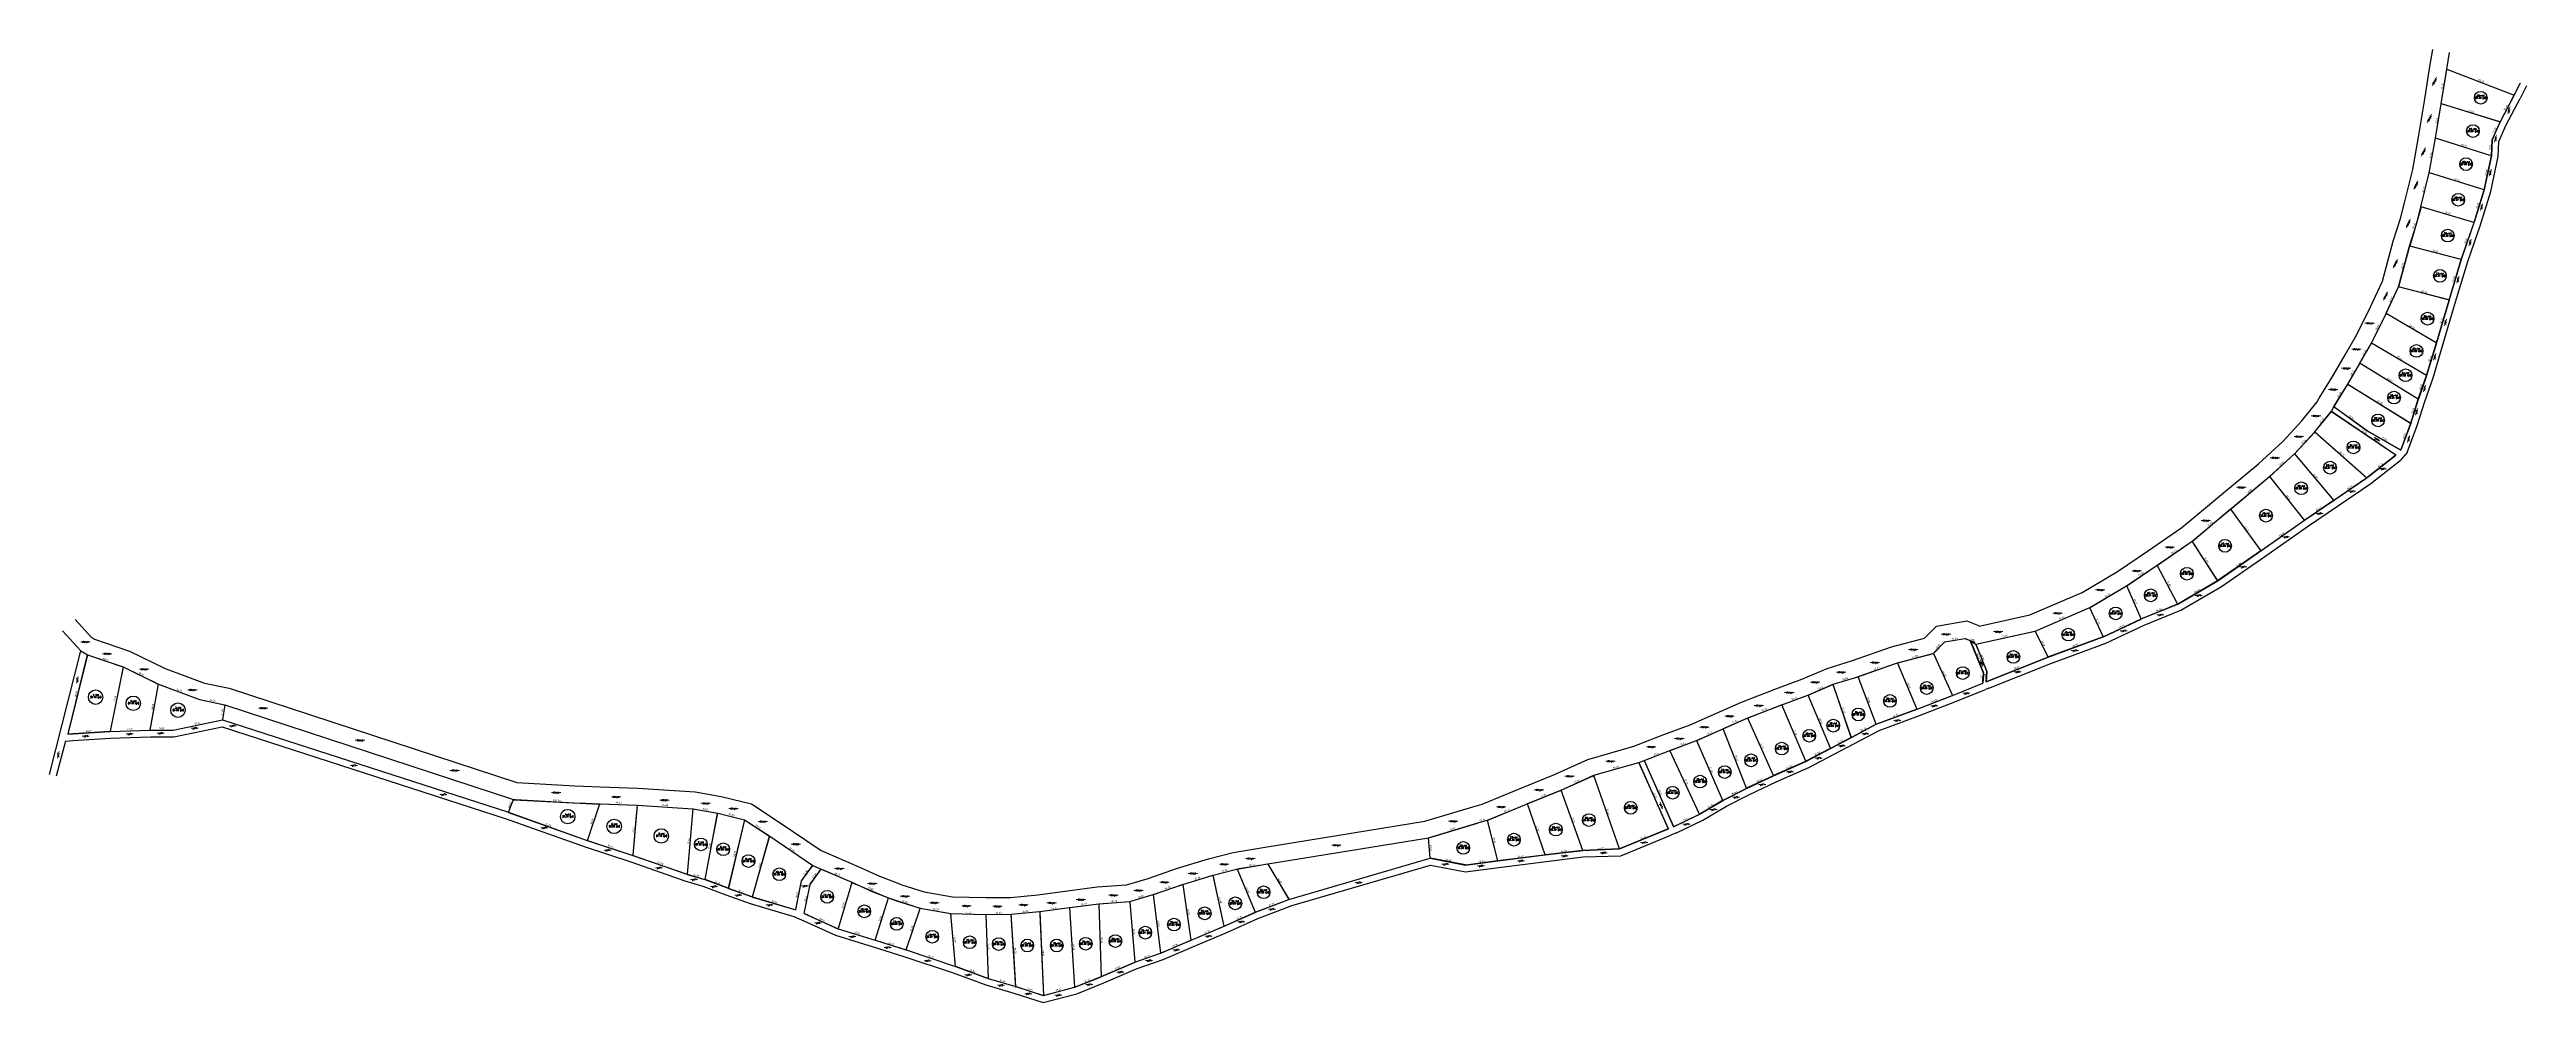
# Model space of a CAD drawing. Header units: inches. Extents: x 682214 to 685132, y 4523331 to 4524454.
import ezdxf

# ---------------------------------------------------------------- set-up
doc = ezdxf.new("R2010")
doc.units = ezdxf.units.IN
doc.header["$MEASUREMENT"] = 0
doc.header["$PDMODE"] = 33
doc.header["$PDSIZE"] = -3
doc.layers.add('AM_5', color=3, linetype='Continuous', lineweight=15)
doc.styles.add('ACANSTS', font='romans.shx')
doc.dimstyles.new('Standard$0', dxfattribs={"dimtxt": 2, "dimasz": 0.18, "dimexe": 0.18, "dimexo": 0.0625, "dimgap": 1, "dimtad": 1, "dimdec": 4, "dimzin": 0, "dimdsep": 46, "dimtxsty": 'Standard', "dimcen": 0, "dimse1": 1, "dimse2": 1, "dimclrd": 1, "dimclre": 1, "dimclrt": 5, "dimadec": 0, "dimazin": 0, "dimtfac": 1, "dimtdec": 4, "dimtofl": 0, "dimtmove": 0, "dimatfit": 3, "dimfxl": 1, "dimtfillclr": 256, "dimtolj": 1, "dimtzin": 0, "dimarcsym": 2})

# ---------------------------------------------------------------- blocks, each defined once
blk = doc.blocks.new('*D27')
at = {"layer": 'AM_5', "color": 1, "lineweight": -2, "transparency": 16777216}
blk.add_line((682300.4, 4523726.3), (682285.1, 4523650.6), dxfattribs=at)
at = {"layer": 'AM_5', "color": 1, "transparency": 16777216}
for points in [[(682300.4, 4523726.3), (682300.4, 4523726.3), (682300.5, 4523726.5)], [(682285.1, 4523650.6), (682285.2, 4523650.6), (682285.1, 4523650.5)]]:
    blk.add_solid(points, dxfattribs=at)
at = {"layer": 'Defpoints', "color": 0, "transparency": 16777216}
for p in [(682300.5, 4523726.5), (682285.1, 4523650.5), (682285.1, 4523650.5)]:
    blk.add_point(p, dxfattribs=at)
at = {"layer": 'AM_5', "color": 5, "transparency": 16777216, "insert": (682290.8, 4523688.9), "char_height": 2, "attachment_point": 5, "rotation": 78.5895}
blk.add_mtext('\\A1;77.58', dxfattribs=at)
blk = doc.blocks.new('*D28')
at = {"layer": 'AM_5', "color": 1, "lineweight": -2, "transparency": 16777216}
blk.add_line((682258.3, 4523740.6), (682235.4, 4523647.5), dxfattribs=at)
at = {"layer": 'AM_5', "color": 1, "transparency": 16777216}
for points in [[(682258.3, 4523740.6), (682258.3, 4523740.6), (682258.3, 4523740.8)], [(682235.3, 4523647.5), (682235.4, 4523647.5), (682235.3, 4523647.3)]]:
    blk.add_solid(points, dxfattribs=at)
at = {"layer": 'Defpoints', "color": 0, "transparency": 16777216}
for p in [(682258.3, 4523740.8), (682235.3, 4523647.3), (682235.3, 4523647.3)]:
    blk.add_point(p, dxfattribs=at)
at = {"layer": 'AM_5', "color": 5, "transparency": 16777216, "insert": (682244.9, 4523694.5), "char_height": 2, "attachment_point": 5, "rotation": 76.1708}
blk.add_mtext('\\A1;96.24', dxfattribs=at)
blk = doc.blocks.new('*D30')
at = {"layer": 'AM_5', "color": 1, "lineweight": -2, "transparency": 16777216}
blk.add_line((682284.9, 4523650.5), (682235.5, 4523647.3), dxfattribs=at)
at = {"layer": 'AM_5', "color": 1, "transparency": 16777216}
for points in [[(682284.9, 4523650.5), (682284.9, 4523650.4), (682285.1, 4523650.5)], [(682235.5, 4523647.4), (682235.5, 4523647.3), (682235.3, 4523647.3)]]:
    blk.add_solid(points, dxfattribs=at)
at = {"layer": 'Defpoints', "color": 0, "transparency": 16777216}
for p in [(682285.1, 4523650.5), (682235.3, 4523647.3), (682235.3, 4523647.3)]:
    blk.add_point(p, dxfattribs=at)
at = {"layer": 'AM_5', "color": 5, "transparency": 16777216, "insert": (682260.1, 4523650.9), "char_height": 2, "attachment_point": 5, "rotation": 3.6109}
blk.add_mtext('\\A1;49.87', dxfattribs=at)
blk = doc.blocks.new('*D31')
at = {"layer": 'AM_5', "color": 1, "lineweight": -2, "transparency": 16777216}
blk.add_line((682258.5, 4523740.7), (682300.3, 4523726.6), dxfattribs=at)
at = {"layer": 'AM_5', "color": 1, "transparency": 16777216}
for points in [[(682258.5, 4523740.7), (682258.5, 4523740.7), (682258.3, 4523740.8)], [(682300.3, 4523726.6), (682300.3, 4523726.5), (682300.5, 4523726.5)]]:
    blk.add_solid(points, dxfattribs=at)
at = {"layer": 'Defpoints', "color": 0, "transparency": 16777216}
for p in [(682258.3, 4523740.8), (682300.5, 4523726.5), (682300.5, 4523726.5)]:
    blk.add_point(p, dxfattribs=at)
at = {"layer": 'AM_5', "color": 5, "transparency": 16777216, "insert": (682280, 4523735.5), "char_height": 2, "attachment_point": 5, "rotation": 341.2841}
blk.add_mtext('\\A1;44.47', dxfattribs=at)
blk = doc.blocks.new('*D32')
at = {"layer": 'AM_5', "color": 1, "lineweight": -2, "transparency": 16777216}
blk.add_line((682285.3, 4523650.5), (682332.2, 4523652.1), dxfattribs=at)
at = {"layer": 'AM_5', "color": 1, "transparency": 16777216}
for points in [[(682285.3, 4523650.5), (682285.3, 4523650.4), (682285.1, 4523650.5)], [(682332.2, 4523652.1), (682332.2, 4523652), (682332.4, 4523652.1)]]:
    blk.add_solid(points, dxfattribs=at)
at = {"layer": 'Defpoints', "color": 0, "transparency": 16777216}
for p in [(682285.1, 4523650.5), (682332.4, 4523652.1), (682332.4, 4523652.1)]:
    blk.add_point(p, dxfattribs=at)
at = {"layer": 'AM_5', "color": 5, "transparency": 16777216, "insert": (682308.7, 4523653.3), "char_height": 2, "attachment_point": 5, "rotation": 1.9459}
blk.add_mtext('\\A1;47.34', dxfattribs=at)
blk = doc.blocks.new('*D33')
at = {"layer": 'AM_5', "color": 1, "lineweight": -2, "transparency": 16777216}
blk.add_line((682300.6, 4523726.4), (682341.9, 4523706.3), dxfattribs=at)
at = {"layer": 'AM_5', "color": 1, "transparency": 16777216}
for points in [[(682300.6, 4523726.5), (682300.6, 4523726.4), (682300.5, 4523726.5)], [(682341.9, 4523706.3), (682341.9, 4523706.3), (682342, 4523706.2)]]:
    blk.add_solid(points, dxfattribs=at)
at = {"layer": 'Defpoints', "color": 0, "transparency": 16777216}
for p in [(682300.5, 4523726.5), (682342, 4523706.2), (682342, 4523706.2)]:
    blk.add_point(p, dxfattribs=at)
at = {"layer": 'AM_5', "color": 5, "transparency": 16777216, "insert": (682322.1, 4523718.2), "char_height": 2, "attachment_point": 5, "rotation": 333.9761}
blk.add_mtext('\\A1;46.27', dxfattribs=at)
blk = doc.blocks.new('*D34')
at = {"layer": 'AM_5', "color": 1, "lineweight": -2, "transparency": 16777216}
blk.add_line((682332.5, 4523652.3), (682342, 4523706), dxfattribs=at)
at = {"layer": 'AM_5', "color": 1, "transparency": 16777216}
for points in [[(682342, 4523706), (682342, 4523706), (682342, 4523706.2)], [(682332.4, 4523652.3), (682332.5, 4523652.2), (682332.4, 4523652.1)]]:
    blk.add_solid(points, dxfattribs=at)
at = {"layer": 'Defpoints', "color": 0, "transparency": 16777216}
for p in [(682342, 4523706.2), (682342, 4523706.2), (682332.4, 4523652.1)]:
    blk.add_point(p, dxfattribs=at)
at = {"layer": 'AM_5', "color": 5, "transparency": 16777216, "insert": (682335.3, 4523679.5), "char_height": 2, "attachment_point": 5, "rotation": 79.9283}
blk.add_mtext('\\A1;54.98', dxfattribs=at)
blk = doc.blocks.new('*D35')
at = {"layer": 'AM_5', "color": 1, "lineweight": -2, "transparency": 16777216}
blk.add_line((682332.6, 4523652.1), (682359.2, 4523652.1), dxfattribs=at)
at = {"layer": 'AM_5', "color": 1, "transparency": 16777216}
for points in [[(682332.6, 4523652.1), (682332.6, 4523652), (682332.4, 4523652.1)], [(682359.2, 4523652.1), (682359.2, 4523652.1), (682359.4, 4523652.1)]]:
    blk.add_solid(points, dxfattribs=at)
at = {"layer": 'Defpoints', "color": 0, "transparency": 16777216}
for p in [(682332.4, 4523652.1), (682359.4, 4523652.1), (682359.4, 4523652.1)]:
    blk.add_point(p, dxfattribs=at)
at = {"layer": 'AM_5', "color": 5, "transparency": 16777216, "insert": (682345.9, 4523654.1), "char_height": 2, "attachment_point": 5, "rotation": 0.0327}
blk.add_mtext('\\A1;26.99', dxfattribs=at)
blk = doc.blocks.new('*D36')
at = {"layer": 'AM_5', "color": 1, "lineweight": -2, "transparency": 16777216}
blk.add_line((682359.6, 4523652.1), (682417.4, 4523664.2), dxfattribs=at)
at = {"layer": 'AM_5', "color": 1, "transparency": 16777216}
for points in [[(682359.6, 4523652.2), (682359.6, 4523652.1), (682359.4, 4523652.1)], [(682417.4, 4523664.3), (682417.4, 4523664.2), (682417.6, 4523664.3)]]:
    blk.add_solid(points, dxfattribs=at)
at = {"layer": 'Defpoints', "color": 0, "transparency": 16777216}
for p in [(682359.4, 4523652.1), (682417.6, 4523664.3), (682417.6, 4523664.3)]:
    blk.add_point(p, dxfattribs=at)
at = {"layer": 'AM_5', "color": 5, "transparency": 16777216, "insert": (682388.1, 4523660.1), "char_height": 2, "attachment_point": 5, "rotation": 11.8279}
blk.add_mtext('\\A1;59.41', dxfattribs=at)
blk = doc.blocks.new('*D39')
at = {"layer": 'AM_5', "color": 1, "lineweight": -2, "transparency": 16777216}
blk.add_line((682420.2, 4523681.7), (682417.6, 4523664.4), dxfattribs=at)
at = {"layer": 'AM_5', "color": 1, "transparency": 16777216}
for points in [[(682420.2, 4523681.7), (682420.3, 4523681.7), (682420.3, 4523681.9)], [(682417.6, 4523664.4), (682417.6, 4523664.4), (682417.6, 4523664.3)]]:
    blk.add_solid(points, dxfattribs=at)
at = {"layer": 'Defpoints', "color": 0, "transparency": 16777216}
for p in [(682420.3, 4523681.9), (682417.6, 4523664.3), (682417.6, 4523664.3)]:
    blk.add_point(p, dxfattribs=at)
at = {"layer": 'AM_5', "color": 5, "transparency": 16777216, "insert": (682416.9, 4523673.4), "char_height": 2, "attachment_point": 5, "rotation": 81.2538}
blk.add_mtext('\\A1;17.83', dxfattribs=at)
blk = doc.blocks.new('*D40')
at = {"layer": 'AM_5', "color": 1, "lineweight": -2, "transparency": 16777216}
blk.add_line((682754.6, 4523555.4), (682760.5, 4523570.2), dxfattribs=at)
at = {"layer": 'AM_5', "color": 1, "transparency": 16777216}
for points in [[(682760.5, 4523570.2), (682760.6, 4523570.2), (682760.6, 4523570.4)], [(682754.6, 4523555.4), (682754.6, 4523555.4), (682754.5, 4523555.2)]]:
    blk.add_solid(points, dxfattribs=at)
at = {"layer": 'Defpoints', "color": 0, "transparency": 16777216}
for p in [(682760.6, 4523570.4), (682760.6, 4523570.4), (682754.5, 4523555.2)]:
    blk.add_point(p, dxfattribs=at)
at = {"layer": 'AM_5', "color": 5, "transparency": 16777216, "insert": (682755.7, 4523563.5), "char_height": 2, "attachment_point": 5, "rotation": 68.2335}
blk.add_mtext('\\A1;16.34', dxfattribs=at)
blk = doc.blocks.new('*D44')
at = {"layer": 'AM_5', "color": 1, "lineweight": -2, "transparency": 16777216}
blk.add_line((682342.2, 4523706.1), (682390.5, 4523688), dxfattribs=at)
at = {"layer": 'AM_5', "color": 1, "transparency": 16777216}
for points in [[(682342.2, 4523706.2), (682342.2, 4523706.1), (682342, 4523706.2)], [(682390.5, 4523688), (682390.5, 4523688), (682390.6, 4523688)]]:
    blk.add_solid(points, dxfattribs=at)
at = {"layer": 'Defpoints', "color": 0, "transparency": 16777216}
for p in [(682342, 4523706.2), (682390.6, 4523688), (682390.6, 4523688)]:
    blk.add_point(p, dxfattribs=at)
at = {"layer": 'AM_5', "color": 5, "transparency": 16777216, "insert": (682367, 4523699), "char_height": 2, "attachment_point": 5, "rotation": 339.4151}
blk.add_mtext('\\A1;51.91', dxfattribs=at)
blk = doc.blocks.new('*D45')
at = {"layer": 'AM_5', "color": 1, "lineweight": -2, "transparency": 16777216}
blk.add_line((682390.8, 4523687.9), (682420.1, 4523681.9), dxfattribs=at)
at = {"layer": 'AM_5', "color": 1, "transparency": 16777216}
for points in [[(682390.8, 4523687.9), (682390.8, 4523687.9), (682390.6, 4523688)], [(682420.1, 4523682), (682420.1, 4523681.9), (682420.3, 4523681.9)]]:
    blk.add_solid(points, dxfattribs=at)
at = {"layer": 'Defpoints', "color": 0, "transparency": 16777216}
for p in [(682390.6, 4523688), (682420.3, 4523681.9), (682420.3, 4523681.9)]:
    blk.add_point(p, dxfattribs=at)
at = {"layer": 'AM_5', "color": 5, "transparency": 16777216, "insert": (682405.9, 4523686.9), "char_height": 2, "attachment_point": 5, "rotation": 348.4391}
blk.add_mtext('\\A1;30.25', dxfattribs=at)
blk = doc.blocks.new('*D46')
at = {"layer": 'AM_5', "color": 1, "lineweight": -2, "transparency": 16777216}
blk.add_line((682754.7, 4523555.1), (682847.2, 4523522), dxfattribs=at)
at = {"layer": 'AM_5', "color": 1, "transparency": 16777216}
for points in [[(682754.7, 4523555.2), (682754.7, 4523555.1), (682754.5, 4523555.2)], [(682847.2, 4523522.1), (682847.2, 4523522), (682847.4, 4523522)]]:
    blk.add_solid(points, dxfattribs=at)
at = {"layer": 'Defpoints', "color": 0, "transparency": 16777216}
for p in [(682754.5, 4523555.2), (682847.4, 4523522), (682847.4, 4523522)]:
    blk.add_point(p, dxfattribs=at)
at = {"layer": 'AM_5', "color": 5, "transparency": 16777216, "insert": (682801.6, 4523540.5), "char_height": 2, "attachment_point": 5, "rotation": 340.3097}
blk.add_mtext('\\A1;98.63', dxfattribs=at)
blk = doc.blocks.new('*D47')
at = {"layer": 'AM_5', "color": 1, "lineweight": -2, "transparency": 16777216}
blk.add_line((682760.8, 4523569.9), (682861.9, 4523564.7), dxfattribs=at)
at = {"layer": 'AM_5', "color": 1, "transparency": 16777216}
for points in [[(682760.8, 4523569.9), (682760.8, 4523569.8), (682760.6, 4523569.9)], [(682861.9, 4523564.8), (682861.9, 4523564.7), (682862, 4523564.7)]]:
    blk.add_solid(points, dxfattribs=at)
at = {"layer": 'Defpoints', "color": 0, "transparency": 16777216}
for p in [(682760.6, 4523570.4), (682862, 4523564.7), (682862.1, 4523565.2)]:
    blk.add_point(p, dxfattribs=at)
at = {"layer": 'AM_5', "color": 5, "transparency": 16777216, "insert": (682811.4, 4523569.3), "char_height": 2, "attachment_point": 5, "rotation": 357.0874}
blk.add_mtext('\\A1;101.60', dxfattribs=at)
blk = doc.blocks.new('*D48')
at = {"layer": 'AM_5', "color": 1, "lineweight": -2, "transparency": 16777216}
blk.add_line((682847.5, 4523522.1), (682862, 4523565), dxfattribs=at)
at = {"layer": 'AM_5', "color": 1, "transparency": 16777216}
for points in [[(682862, 4523565.1), (682862, 4523565), (682862.1, 4523565.2)], [(682847.4, 4523522.2), (682847.5, 4523522.1), (682847.4, 4523522)]]:
    blk.add_solid(points, dxfattribs=at)
at = {"layer": 'Defpoints', "color": 0, "transparency": 16777216}
for p in [(682862.1, 4523565.2), (682862.1, 4523565.2), (682847.4, 4523522)]:
    blk.add_point(p, dxfattribs=at)
at = {"layer": 'AM_5', "color": 5, "transparency": 16777216, "insert": (682852.8, 4523544.2), "char_height": 2, "attachment_point": 5, "rotation": 71.2629}
blk.add_mtext('\\A1;45.66', dxfattribs=at)
blk = doc.blocks.new('*D49')
at = {"layer": 'AM_5', "color": 1, "lineweight": -2, "transparency": 16777216}
blk.add_line((682847.6, 4523521.9), (682900.9, 4523504.4), dxfattribs=at)
at = {"layer": 'AM_5', "color": 1, "transparency": 16777216}
for points in [[(682847.6, 4523521.9), (682847.6, 4523521.9), (682847.4, 4523522)], [(682900.9, 4523504.5), (682900.9, 4523504.4), (682901.1, 4523504.4)]]:
    blk.add_solid(points, dxfattribs=at)
at = {"layer": 'Defpoints', "color": 0, "transparency": 16777216}
for p in [(682847.4, 4523522), (682901.1, 4523504.4), (682901.1, 4523504.4)]:
    blk.add_point(p, dxfattribs=at)
at = {"layer": 'AM_5', "color": 5, "transparency": 16777216, "insert": (682874.9, 4523515.1), "char_height": 2, "attachment_point": 5, "rotation": 341.8553}
blk.add_mtext('\\A1;56.49', dxfattribs=at)
blk = doc.blocks.new('*D50')
at = {"layer": 'AM_5', "color": 1, "lineweight": -2, "transparency": 16777216}
blk.add_line((682862.3, 4523565.2), (682905.9, 4523563.7), dxfattribs=at)
at = {"layer": 'AM_5', "color": 1, "transparency": 16777216}
for points in [[(682862.3, 4523565.2), (682862.3, 4523565.2), (682862.1, 4523565.2)], [(682905.9, 4523563.7), (682905.9, 4523563.7), (682906.1, 4523563.7)]]:
    blk.add_solid(points, dxfattribs=at)
at = {"layer": 'Defpoints', "color": 0, "transparency": 16777216}
for p in [(682862.1, 4523565.2), (682906.1, 4523563.7), (682906.1, 4523563.7)]:
    blk.add_point(p, dxfattribs=at)
at = {"layer": 'AM_5', "color": 5, "transparency": 16777216, "insert": (682884.2, 4523566.5), "char_height": 2, "attachment_point": 5, "rotation": 358.0248}
blk.add_mtext('\\A1;44.03', dxfattribs=at)
blk = doc.blocks.new('*D51')
at = {"layer": 'AM_5', "color": 1, "lineweight": -2, "transparency": 16777216}
blk.add_line((682906.1, 4523563.5), (682901.1, 4523504.6), dxfattribs=at)
at = {"layer": 'AM_5', "color": 1, "transparency": 16777216}
for points in [[(682906.1, 4523563.5), (682906.1, 4523563.5), (682906.1, 4523563.7)], [(682901.1, 4523504.6), (682901.2, 4523504.6), (682901.1, 4523504.4)]]:
    blk.add_solid(points, dxfattribs=at)
at = {"layer": 'Defpoints', "color": 0, "transparency": 16777216}
for p in [(682906.1, 4523563.7), (682901.1, 4523504.4), (682901.1, 4523504.4)]:
    blk.add_point(p, dxfattribs=at)
at = {"layer": 'AM_5', "color": 5, "transparency": 16777216, "insert": (682901.6, 4523534.2), "char_height": 2, "attachment_point": 5, "rotation": 85.1626}
blk.add_mtext('\\A1;59.53', dxfattribs=at)
blk = doc.blocks.new('*D52')
at = {"layer": 'AM_5', "color": 1, "lineweight": -2, "transparency": 16777216}
blk.add_line((682901.3, 4523504.3), (682964.7, 4523482.1), dxfattribs=at)
at = {"layer": 'AM_5', "color": 1, "transparency": 16777216}
for points in [[(682901.3, 4523504.3), (682901.2, 4523504.3), (682901.1, 4523504.4)], [(682964.7, 4523482.2), (682964.7, 4523482.1), (682964.9, 4523482.1)]]:
    blk.add_solid(points, dxfattribs=at)
at = {"layer": 'Defpoints', "color": 0, "transparency": 16777216}
for p in [(682901.1, 4523504.4), (682964.9, 4523482.1), (682964.9, 4523482.1)]:
    blk.add_point(p, dxfattribs=at)
at = {"layer": 'AM_5', "color": 5, "transparency": 16777216, "insert": (682933.6, 4523495.1), "char_height": 2, "attachment_point": 5, "rotation": 340.7334}
blk.add_mtext('\\A1;67.58', dxfattribs=at)
blk = doc.blocks.new('*D53')
at = {"layer": 'AM_5', "color": 1, "lineweight": -2, "transparency": 16777216}
blk.add_line((682906.3, 4523563.7), (682971.8, 4523559.3), dxfattribs=at)
at = {"layer": 'AM_5', "color": 1, "transparency": 16777216}
for points in [[(682906.3, 4523563.7), (682906.3, 4523563.7), (682906.1, 4523563.7)], [(682971.8, 4523559.3), (682971.8, 4523559.3), (682971.9, 4523559.3)]]:
    blk.add_solid(points, dxfattribs=at)
at = {"layer": 'Defpoints', "color": 0, "transparency": 16777216}
for p in [(682906.1, 4523563.7), (682971.9, 4523559.3), (682971.9, 4523559.3)]:
    blk.add_point(p, dxfattribs=at)
at = {"layer": 'AM_5', "color": 5, "transparency": 16777216, "insert": (682939.2, 4523563.5), "char_height": 2, "attachment_point": 5, "rotation": 356.1869}
blk.add_mtext('\\A1;65.98', dxfattribs=at)
blk = doc.blocks.new('*D54')
at = {"layer": 'AM_5', "color": 1, "lineweight": -2, "transparency": 16777216}
blk.add_line((682971.9, 4523559.1), (682964.9, 4523482.3), dxfattribs=at)
at = {"layer": 'AM_5', "color": 1, "transparency": 16777216}
for points in [[(682971.9, 4523559.1), (682972, 4523559.1), (682971.9, 4523559.3)], [(682964.9, 4523482.3), (682964.9, 4523482.3), (682964.9, 4523482.1)]]:
    blk.add_solid(points, dxfattribs=at)
at = {"layer": 'Defpoints', "color": 0, "transparency": 16777216}
for p in [(682971.9, 4523559.3), (682964.9, 4523482.1), (682964.9, 4523482.1)]:
    blk.add_point(p, dxfattribs=at)
at = {"layer": 'AM_5', "color": 5, "transparency": 16777216, "insert": (682966.4, 4523520.9), "char_height": 2, "attachment_point": 5, "rotation": 84.776}
blk.add_mtext('\\A1;77.55', dxfattribs=at)
blk = doc.blocks.new('*D55')
at = {"layer": 'AM_5', "color": 1, "lineweight": -2, "transparency": 16777216}
blk.add_line((682972.1, 4523559.3), (683000.9, 4523554.1), dxfattribs=at)
at = {"layer": 'AM_5', "color": 1, "transparency": 16777216}
for points in [[(682972.1, 4523559.3), (682972.1, 4523559.2), (682971.9, 4523559.3)], [(683000.9, 4523554.1), (683000.9, 4523554.1), (683001.1, 4523554.1)]]:
    blk.add_solid(points, dxfattribs=at)
at = {"layer": 'Defpoints', "color": 0, "transparency": 16777216}
for p in [(682971.9, 4523559.3), (683001.1, 4523554.1), (683001.1, 4523554.1)]:
    blk.add_point(p, dxfattribs=at)
at = {"layer": 'AM_5', "color": 5, "transparency": 16777216, "insert": (682986.9, 4523558.7), "char_height": 2, "attachment_point": 5, "rotation": 349.8468}
blk.add_mtext('\\A1;29.60', dxfattribs=at)
blk = doc.blocks.new('*D56')
at = {"layer": 'AM_5', "color": 1, "lineweight": -2, "transparency": 16777216}
blk.add_line((682965.1, 4523482), (682985.9, 4523475.9), dxfattribs=at)
at = {"layer": 'AM_5', "color": 1, "transparency": 16777216}
for points in [[(682965.1, 4523482.1), (682965, 4523482), (682964.9, 4523482.1)], [(682985.9, 4523476), (682985.9, 4523475.9), (682986, 4523475.9)]]:
    blk.add_solid(points, dxfattribs=at)
at = {"layer": 'Defpoints', "color": 0, "transparency": 16777216}
for p in [(682964.9, 4523482.1), (682986, 4523475.9), (682986, 4523475.9)]:
    blk.add_point(p, dxfattribs=at)
at = {"layer": 'AM_5', "color": 5, "transparency": 16777216, "insert": (682976, 4523480.9), "char_height": 2, "attachment_point": 5, "rotation": 343.6119}
blk.add_mtext('\\A1;22.05', dxfattribs=at)
blk = doc.blocks.new('*D57')
at = {"layer": 'AM_5', "color": 1, "lineweight": -2, "transparency": 16777216}
blk.add_line((682986.1, 4523476), (683001, 4523553.9), dxfattribs=at)
at = {"layer": 'AM_5', "color": 1, "transparency": 16777216}
for points in [[(683001, 4523553.9), (683001.1, 4523553.9), (683001.1, 4523554.1)], [(682986, 4523476), (682986.1, 4523476), (682986, 4523475.9)]]:
    blk.add_solid(points, dxfattribs=at)
at = {"layer": 'Defpoints', "color": 0, "transparency": 16777216}
for p in [(683001.1, 4523554.1), (683001.1, 4523554.1), (682986, 4523475.9)]:
    blk.add_point(p, dxfattribs=at)
at = {"layer": 'AM_5', "color": 5, "transparency": 16777216, "insert": (682991.6, 4523515.3), "char_height": 2, "attachment_point": 5, "rotation": 79.1209}
blk.add_mtext('\\A1;79.66', dxfattribs=at)
blk = doc.blocks.new('*D58')
at = {"layer": 'AM_5', "color": 1, "lineweight": -2, "transparency": 16777216}
blk.add_line((683001.2, 4523554), (683032.5, 4523546.4), dxfattribs=at)
at = {"layer": 'AM_5', "color": 1, "transparency": 16777216}
for points in [[(683001.3, 4523554.1), (683001.2, 4523554), (683001.1, 4523554.1)], [(683032.5, 4523546.5), (683032.5, 4523546.4), (683032.6, 4523546.4)]]:
    blk.add_solid(points, dxfattribs=at)
at = {"layer": 'Defpoints', "color": 0, "transparency": 16777216}
for p in [(683001.1, 4523554.1), (683032.6, 4523546.4), (683032.6, 4523546.4)]:
    blk.add_point(p, dxfattribs=at)
at = {"layer": 'AM_5', "color": 5, "transparency": 16777216, "insert": (683017.3, 4523552.2), "char_height": 2, "attachment_point": 5, "rotation": 346.2903}
blk.add_mtext('\\A1;32.50', dxfattribs=at)
blk = doc.blocks.new('*D59')
at = {"layer": 'AM_5', "color": 1, "lineweight": -2, "transparency": 16777216}
blk.add_line((683032.6, 4523546.2), (683013.6, 4523465.8), dxfattribs=at)
at = {"layer": 'AM_5', "color": 1, "transparency": 16777216}
for points in [[(683032.6, 4523546.2), (683032.6, 4523546.2), (683032.6, 4523546.4)], [(683013.5, 4523465.8), (683013.6, 4523465.7), (683013.5, 4523465.6)]]:
    blk.add_solid(points, dxfattribs=at)
at = {"layer": 'Defpoints', "color": 0, "transparency": 16777216}
for p in [(683032.6, 4523546.4), (683013.5, 4523465.6), (683013.5, 4523465.6)]:
    blk.add_point(p, dxfattribs=at)
at = {"layer": 'AM_5', "color": 5, "transparency": 16777216, "insert": (683021.1, 4523506.4), "char_height": 2, "attachment_point": 5, "rotation": 76.6778}
blk.add_mtext('\\A1;83.04', dxfattribs=at)
blk = doc.blocks.new('*D60')
at = {"layer": 'AM_5', "color": 1, "lineweight": -2, "transparency": 16777216}
blk.add_line((683013.3, 4523465.6), (682986.2, 4523475.8), dxfattribs=at)
at = {"layer": 'AM_5', "color": 1, "transparency": 16777216}
for points in [[(682986.2, 4523475.8), (682986.2, 4523475.8), (682986, 4523475.9)], [(683013.4, 4523465.7), (683013.3, 4523465.6), (683013.5, 4523465.6)]]:
    blk.add_solid(points, dxfattribs=at)
at = {"layer": 'Defpoints', "color": 0, "transparency": 16777216}
for p in [(682986, 4523475.9), (682986, 4523475.9), (683013.5, 4523465.6)]:
    blk.add_point(p, dxfattribs=at)
at = {"layer": 'AM_5', "color": 5, "transparency": 16777216, "insert": (683000.5, 4523472.6), "char_height": 2, "attachment_point": 5, "rotation": 339.4907}
blk.add_mtext('\\A1;29.33', dxfattribs=at)
blk = doc.blocks.new('*D61')
at = {"layer": 'AM_5', "color": 1, "lineweight": -2, "transparency": 16777216}
blk.add_line((683013.7, 4523465.5), (683041.8, 4523455.4), dxfattribs=at)
at = {"layer": 'AM_5', "color": 1, "transparency": 16777216}
for points in [[(683013.7, 4523465.5), (683013.7, 4523465.5), (683013.5, 4523465.6)], [(683041.8, 4523455.4), (683041.8, 4523455.4), (683041.9, 4523455.3)]]:
    blk.add_solid(points, dxfattribs=at)
at = {"layer": 'Defpoints', "color": 0, "transparency": 16777216}
for p in [(683013.5, 4523465.6), (683041.9, 4523455.3), (683041.9, 4523455.3)]:
    blk.add_point(p, dxfattribs=at)
at = {"layer": 'AM_5', "color": 5, "transparency": 16777216, "insert": (683028.4, 4523462.3), "char_height": 2, "attachment_point": 5, "rotation": 340.1986}
blk.add_mtext('\\A1;30.21', dxfattribs=at)
blk = doc.blocks.new('*D62')
at = {"layer": 'AM_5', "color": 1, "lineweight": -2, "transparency": 16777216}
blk.add_line((683042, 4523455.5), (683062.2, 4523526.9), dxfattribs=at)
at = {"layer": 'AM_5', "color": 1, "transparency": 16777216}
for points in [[(683062.2, 4523526.9), (683062.3, 4523526.8), (683062.3, 4523527)], [(683042, 4523455.5), (683042, 4523455.5), (683041.9, 4523455.3)]]:
    blk.add_solid(points, dxfattribs=at)
at = {"layer": 'Defpoints', "color": 0, "transparency": 16777216}
for p in [(683062.3, 4523527), (683062.3, 4523527), (683041.9, 4523455.3)]:
    blk.add_point(p, dxfattribs=at)
at = {"layer": 'AM_5', "color": 5, "transparency": 16777216, "insert": (683050.2, 4523491.7), "char_height": 2, "attachment_point": 5, "rotation": 74.1393}
blk.add_mtext('\\A1;74.52', dxfattribs=at)
blk = doc.blocks.new('*D63')
at = {"layer": 'AM_5', "color": 1, "lineweight": -2, "transparency": 16777216}
blk.add_line((683032.8, 4523546.3), (683062.1, 4523527.1), dxfattribs=at)
at = {"layer": 'AM_5', "color": 1, "transparency": 16777216}
for points in [[(683032.8, 4523546.3), (683032.8, 4523546.3), (683032.6, 4523546.4)], [(683062.2, 4523527.2), (683062.1, 4523527.1), (683062.3, 4523527)]]:
    blk.add_solid(points, dxfattribs=at)
at = {"layer": 'Defpoints', "color": 0, "transparency": 16777216}
for p in [(683032.6, 4523546.4), (683062.3, 4523527), (683062.3, 4523527)]:
    blk.add_point(p, dxfattribs=at)
at = {"layer": 'AM_5', "color": 5, "transparency": 16777216, "insert": (683048.6, 4523538.4), "char_height": 2, "attachment_point": 5, "rotation": 326.8638}
blk.add_mtext('\\A1;35.41', dxfattribs=at)
blk = doc.blocks.new('*D65')
at = {"layer": 'AM_5', "color": 1, "lineweight": -2, "transparency": 16777216}
blk.add_line((683062.4, 4523526.9), (683113, 4523492.6), dxfattribs=at)
at = {"layer": 'AM_5', "color": 1, "transparency": 16777216}
for points in [[(683062.5, 4523527), (683062.4, 4523526.9), (683062.3, 4523527)], [(683113, 4523492.7), (683113, 4523492.6), (683113.1, 4523492.5)]]:
    blk.add_solid(points, dxfattribs=at)
at = {"layer": 'Defpoints', "color": 0, "transparency": 16777216}
for p in [(683062.3, 4523527), (683113.1, 4523492.5), (683113.1, 4523492.5)]:
    blk.add_point(p, dxfattribs=at)
at = {"layer": 'AM_5', "color": 5, "transparency": 16777216, "insert": (683088.8, 4523511.4), "char_height": 2, "attachment_point": 5, "rotation": 325.8522}
blk.add_mtext('\\A1;61.44', dxfattribs=at)
blk = doc.blocks.new('*D66')
at = {"layer": 'AM_5', "color": 1, "lineweight": -2, "transparency": 16777216}
blk.add_line((683042.1, 4523455.3), (683093, 4523440.2), dxfattribs=at)
at = {"layer": 'AM_5', "color": 1, "transparency": 16777216}
for points in [[(683042.1, 4523455.3), (683042.1, 4523455.3), (683041.9, 4523455.3)], [(683093, 4523440.3), (683093, 4523440.2), (683093.2, 4523440.2)]]:
    blk.add_solid(points, dxfattribs=at)
at = {"layer": 'Defpoints', "color": 0, "transparency": 16777216}
for p in [(683041.9, 4523455.3), (683093.2, 4523440.2), (683093.2, 4523440.2)]:
    blk.add_point(p, dxfattribs=at)
at = {"layer": 'AM_5', "color": 5, "transparency": 16777216, "insert": (683068.1, 4523449.7), "char_height": 2, "attachment_point": 5, "rotation": 343.5109}
blk.add_mtext('\\A1;53.45', dxfattribs=at)
blk = doc.blocks.new('*D67')
at = {"layer": 'AM_5', "color": 1, "lineweight": -2, "transparency": 16777216}
blk.add_line((683093.2, 4523440.4), (683099.9, 4523474.4), dxfattribs=at)
at = {"layer": 'AM_5', "color": 1, "transparency": 16777216}
for points in [[(683099.9, 4523474.4), (683099.9, 4523474.4), (683099.9, 4523474.5)], [(683093.2, 4523440.4), (683093.2, 4523440.3), (683093.2, 4523440.2)]]:
    blk.add_solid(points, dxfattribs=at)
at = {"layer": 'Defpoints', "color": 0, "transparency": 16777216}
for p in [(683099.9, 4523474.5), (683099.9, 4523474.5), (683093.2, 4523440.2)]:
    blk.add_point(p, dxfattribs=at)
at = {"layer": 'AM_5', "color": 5, "transparency": 16777216, "insert": (683094.6, 4523457.7), "char_height": 2, "attachment_point": 5, "rotation": 78.8942}
blk.add_mtext('\\A1;35.03', dxfattribs=at)
blk = doc.blocks.new('*D68')
at = {"layer": 'AM_5', "color": 1, "lineweight": -2, "transparency": 16777216}
blk.add_line((683100, 4523474.7), (683112.5, 4523491.6), dxfattribs=at)
at = {"layer": 'AM_5', "color": 1, "transparency": 16777216}
for points in [[(683100, 4523474.7), (683100.1, 4523474.7), (683099.9, 4523474.5)], [(683112.4, 4523491.6), (683112.5, 4523491.6), (683112.6, 4523491.8)]]:
    blk.add_solid(points, dxfattribs=at)
at = {"layer": 'Defpoints', "color": 0, "transparency": 16777216}
for p in [(683099.9, 4523474.5), (683112.6, 4523491.8), (683112.6, 4523491.8)]:
    blk.add_point(p, dxfattribs=at)
at = {"layer": 'AM_5', "color": 5, "transparency": 16777216, "insert": (683104.6, 4523484.3), "char_height": 2, "attachment_point": 5, "rotation": 53.7163}
blk.add_mtext('\\A1;21.38', dxfattribs=at)
blk = doc.blocks.new('*D69')
at = {"layer": 'AM_5', "color": 1, "lineweight": -2, "transparency": 16777216}
blk.add_line((683103.1, 4523435.9), (683109.8, 4523470.1), dxfattribs=at)
at = {"layer": 'AM_5', "color": 1, "transparency": 16777216}
for points in [[(683109.8, 4523470.1), (683109.8, 4523470), (683109.8, 4523470.2)], [(683103.1, 4523435.9), (683103.1, 4523435.9), (683103.1, 4523435.7)]]:
    blk.add_solid(points, dxfattribs=at)
at = {"layer": 'Defpoints', "color": 0, "transparency": 16777216}
for p in [(683109.8, 4523470.2), (683109.8, 4523470.2), (683103.1, 4523435.7)]:
    blk.add_point(p, dxfattribs=at)
at = {"layer": 'AM_5', "color": 5, "transparency": 16777216, "insert": (683104.5, 4523453.4), "char_height": 2, "attachment_point": 5, "rotation": 78.8941}
blk.add_mtext('\\A1;35.14', dxfattribs=at)
blk = doc.blocks.new('*D70')
at = {"layer": 'AM_5', "color": 1, "lineweight": -2, "transparency": 16777216}
blk.add_line((683110, 4523470.4), (683123, 4523488.1), dxfattribs=at)
at = {"layer": 'AM_5', "color": 1, "transparency": 16777216}
for points in [[(683122.9, 4523488.1), (683123, 4523488.1), (683123.1, 4523488.2)], [(683109.9, 4523470.4), (683110, 4523470.4), (683109.8, 4523470.2)]]:
    blk.add_solid(points, dxfattribs=at)
at = {"layer": 'Defpoints', "color": 0, "transparency": 16777216}
for p in [(683123.1, 4523488.2), (683123.1, 4523488.2), (683109.8, 4523470.2)]:
    blk.add_point(p, dxfattribs=at)
at = {"layer": 'AM_5', "color": 5, "transparency": 16777216, "insert": (683114.8, 4523480.4), "char_height": 2, "attachment_point": 5, "rotation": 53.7162}
blk.add_mtext('\\A1;22.34', dxfattribs=at)
blk = doc.blocks.new('*D71')
at = {"layer": 'AM_5', "color": 1, "lineweight": -2, "transparency": 16777216}
blk.add_line((683103.2, 4523435.7), (683142.7, 4523418), dxfattribs=at)
at = {"layer": 'AM_5', "color": 1, "transparency": 16777216}
for points in [[(683103.3, 4523435.7), (683103.2, 4523435.6), (683103.1, 4523435.7)], [(683142.7, 4523418), (683142.7, 4523418), (683142.9, 4523417.9)]]:
    blk.add_solid(points, dxfattribs=at)
at = {"layer": 'Defpoints', "color": 0, "transparency": 16777216}
for p in [(683103.1, 4523435.7), (683142.9, 4523417.9), (683142.9, 4523417.9)]:
    blk.add_point(p, dxfattribs=at)
at = {"layer": 'AM_5', "color": 5, "transparency": 16777216, "insert": (683123.8, 4523428.7), "char_height": 2, "attachment_point": 5, "rotation": 335.8697}
blk.add_mtext('\\A1;43.60', dxfattribs=at)
blk = doc.blocks.new('*D72')
at = {"layer": 'AM_5', "color": 1, "lineweight": -2, "transparency": 16777216}
blk.add_line((683123.2, 4523488.2), (683158.9, 4523472.7), dxfattribs=at)
at = {"layer": 'AM_5', "color": 1, "transparency": 16777216}
for points in [[(683123.2, 4523488.2), (683123.2, 4523488.1), (683123.1, 4523488.2)], [(683158.9, 4523472.8), (683158.9, 4523472.7), (683159.1, 4523472.7)]]:
    blk.add_solid(points, dxfattribs=at)
at = {"layer": 'Defpoints', "color": 0, "transparency": 16777216}
for p in [(683123.1, 4523488.2), (683159.1, 4523472.7), (683159.1, 4523472.7)]:
    blk.add_point(p, dxfattribs=at)
at = {"layer": 'AM_5', "color": 5, "transparency": 16777216, "insert": (683141.9, 4523482.3), "char_height": 2, "attachment_point": 5, "rotation": 336.6051}
blk.add_mtext('\\A1;39.25', dxfattribs=at)
blk = doc.blocks.new('*D73')
at = {"layer": 'AM_5', "color": 1, "lineweight": -2, "transparency": 16777216}
blk.add_line((683159, 4523472.5), (683142.9, 4523418.1), dxfattribs=at)
at = {"layer": 'AM_5', "color": 1, "transparency": 16777216}
for points in [[(683159, 4523472.5), (683159.1, 4523472.5), (683159.1, 4523472.7)], [(683142.9, 4523418.1), (683142.9, 4523418.1), (683142.9, 4523417.9)]]:
    blk.add_solid(points, dxfattribs=at)
at = {"layer": 'Defpoints', "color": 0, "transparency": 16777216}
for p in [(683159.1, 4523472.7), (683142.9, 4523417.9), (683142.9, 4523417.9)]:
    blk.add_point(p, dxfattribs=at)
at = {"layer": 'AM_5', "color": 5, "transparency": 16777216, "insert": (683149.1, 4523445.9), "char_height": 2, "attachment_point": 5, "rotation": 73.4901}
blk.add_mtext('\\A1;57.09', dxfattribs=at)
blk = doc.blocks.new('*D74')
at = {"layer": 'AM_5', "color": 1, "lineweight": -2, "transparency": 16777216}
blk.add_line((683143, 4523417.9), (683186.4, 4523404.4), dxfattribs=at)
at = {"layer": 'AM_5', "color": 1, "transparency": 16777216}
for points in [[(683143, 4523417.9), (683143, 4523417.8), (683142.9, 4523417.9)], [(683186.5, 4523404.4), (683186.4, 4523404.3), (683186.6, 4523404.3)]]:
    blk.add_solid(points, dxfattribs=at)
at = {"layer": 'Defpoints', "color": 0, "transparency": 16777216}
for p in [(683142.9, 4523417.9), (683186.6, 4523404.3), (683186.6, 4523404.3)]:
    blk.add_point(p, dxfattribs=at)
at = {"layer": 'AM_5', "color": 5, "transparency": 16777216, "insert": (683165.3, 4523413), "char_height": 2, "attachment_point": 5, "rotation": 342.7334}
blk.add_mtext('\\A1;45.81', dxfattribs=at)
blk = doc.blocks.new('*D75')
at = {"layer": 'AM_5', "color": 1, "lineweight": -2, "transparency": 16777216}
blk.add_line((683186.7, 4523404.5), (683202.1, 4523454.2), dxfattribs=at)
at = {"layer": 'AM_5', "color": 1, "transparency": 16777216}
for points in [[(683202.1, 4523454.2), (683202.1, 4523454.2), (683202.2, 4523454.4)], [(683186.6, 4523404.5), (683186.7, 4523404.5), (683186.6, 4523404.3)]]:
    blk.add_solid(points, dxfattribs=at)
at = {"layer": 'Defpoints', "color": 0, "transparency": 16777216}
for p in [(683202.2, 4523454.4), (683202.2, 4523454.4), (683186.6, 4523404.3)]:
    blk.add_point(p, dxfattribs=at)
at = {"layer": 'AM_5', "color": 5, "transparency": 16777216, "insert": (683192.5, 4523429.9), "char_height": 2, "attachment_point": 5, "rotation": 72.7334}
blk.add_mtext('\\A1;52.39', dxfattribs=at)
blk = doc.blocks.new('*D76')
at = {"layer": 'AM_5', "color": 1, "lineweight": -2, "transparency": 16777216}
blk.add_line((683159.2, 4523472.4), (683201.9, 4523454.3), dxfattribs=at)
at = {"layer": 'AM_5', "color": 1, "transparency": 16777216}
for points in [[(683159.2, 4523472.5), (683159.2, 4523472.4), (683159, 4523472.5)], [(683202, 4523454.3), (683201.9, 4523454.3), (683202.1, 4523454.2)]]:
    blk.add_solid(points, dxfattribs=at)
at = {"layer": 'Defpoints', "color": 0, "transparency": 16777216}
for p in [(683159.1, 4523472.7), (683202.1, 4523454.2), (683202.2, 4523454.4)]:
    blk.add_point(p, dxfattribs=at)
at = {"layer": 'AM_5', "color": 5, "transparency": 16777216, "insert": (683181.4, 4523465.2), "char_height": 2, "attachment_point": 5, "rotation": 336.985}
blk.add_mtext('\\A1;46.80', dxfattribs=at)
blk = doc.blocks.new('*D77')
at = {"layer": 'AM_5', "color": 1, "lineweight": -2, "transparency": 16777216}
blk.add_line((683202.3, 4523454.2), (683239.4, 4523442), dxfattribs=at)
at = {"layer": 'AM_5', "color": 1, "transparency": 16777216}
for points in [[(683202.3, 4523454.3), (683202.3, 4523454.2), (683202.1, 4523454.3)], [(683239.4, 4523442.1), (683239.3, 4523442), (683239.5, 4523442)]]:
    blk.add_solid(points, dxfattribs=at)
at = {"layer": 'Defpoints', "color": 0, "transparency": 16777216}
for p in [(683202.2, 4523454.4), (683239.5, 4523442), (683239.6, 4523442)]:
    blk.add_point(p, dxfattribs=at)
at = {"layer": 'AM_5', "color": 5, "transparency": 16777216, "insert": (683221.5, 4523450), "char_height": 2, "attachment_point": 5, "rotation": 341.7757}
blk.add_mtext('\\A1;39.36', dxfattribs=at)
blk = doc.blocks.new('*D78')
at = {"layer": 'AM_5', "color": 1, "lineweight": -2, "transparency": 16777216}
blk.add_line((683186.8, 4523404.3), (683222.8, 4523393.1), dxfattribs=at)
at = {"layer": 'AM_5', "color": 1, "transparency": 16777216}
for points in [[(683186.8, 4523404.3), (683186.8, 4523404.2), (683186.6, 4523404.3)], [(683222.8, 4523393.1), (683222.8, 4523393), (683223, 4523393)]]:
    blk.add_solid(points, dxfattribs=at)
at = {"layer": 'Defpoints', "color": 0, "transparency": 16777216}
for p in [(683186.6, 4523404.3), (683223, 4523393), (683223, 4523393)]:
    blk.add_point(p, dxfattribs=at)
at = {"layer": 'AM_5', "color": 5, "transparency": 16777216, "insert": (683205.4, 4523400.6), "char_height": 2, "attachment_point": 5, "rotation": 342.7154}
blk.add_mtext('\\A1;38.11', dxfattribs=at)
blk = doc.blocks.new('*D79')
at = {"layer": 'AM_5', "color": 1, "lineweight": -2, "transparency": 16777216}
blk.add_line((683223.1, 4523393.2), (683239.5, 4523441.9), dxfattribs=at)
at = {"layer": 'AM_5', "color": 1, "transparency": 16777216}
for points in [[(683239.5, 4523441.9), (683239.5, 4523441.9), (683239.6, 4523442)], [(683223, 4523393.2), (683223.1, 4523393.2), (683223, 4523393)]]:
    blk.add_solid(points, dxfattribs=at)
at = {"layer": 'Defpoints', "color": 0, "transparency": 16777216}
for p in [(683239.6, 4523442), (683239.6, 4523442), (683223, 4523393)]:
    blk.add_point(p, dxfattribs=at)
at = {"layer": 'AM_5', "color": 5, "transparency": 16777216, "insert": (683229.4, 4523418.2), "char_height": 2, "attachment_point": 5, "rotation": 71.3579}
blk.add_mtext('\\A1;51.76', dxfattribs=at)
blk = doc.blocks.new('*D80')
at = {"layer": 'AM_5', "color": 1, "lineweight": -2, "transparency": 16777216}
blk.add_line((683239.7, 4523442), (683275.5, 4523435.8), dxfattribs=at)
at = {"layer": 'AM_5', "color": 1, "transparency": 16777216}
for points in [[(683239.7, 4523442), (683239.7, 4523442), (683239.6, 4523442)], [(683275.5, 4523435.8), (683275.5, 4523435.7), (683275.7, 4523435.7)]]:
    blk.add_solid(points, dxfattribs=at)
at = {"layer": 'Defpoints', "color": 0, "transparency": 16777216}
for p in [(683239.6, 4523442), (683275.7, 4523435.7), (683275.7, 4523435.7)]:
    blk.add_point(p, dxfattribs=at)
at = {"layer": 'AM_5', "color": 5, "transparency": 16777216, "insert": (683258, 4523440.9), "char_height": 2, "attachment_point": 5, "rotation": 350.0752}
blk.add_mtext('\\A1;36.69', dxfattribs=at)
blk = doc.blocks.new('*D81')
at = {"layer": 'AM_5', "color": 1, "lineweight": -2, "transparency": 16777216}
blk.add_line((683223.2, 4523392.9), (683281.1, 4523373.4), dxfattribs=at)
at = {"layer": 'AM_5', "color": 1, "transparency": 16777216}
for points in [[(683223.2, 4523393), (683223.2, 4523392.9), (683223, 4523393)], [(683281.1, 4523373.4), (683281.1, 4523373.4), (683281.3, 4523373.3)]]:
    blk.add_solid(points, dxfattribs=at)
at = {"layer": 'Defpoints', "color": 0, "transparency": 16777216}
for p in [(683223, 4523393), (683281.3, 4523373.3), (683281.3, 4523373.3)]:
    blk.add_point(p, dxfattribs=at)
at = {"layer": 'AM_5', "color": 5, "transparency": 16777216, "insert": (683252.8, 4523385.1), "char_height": 2, "attachment_point": 5, "rotation": 341.3719}
blk.add_mtext('\\A1;61.52', dxfattribs=at)
blk = doc.blocks.new('*D82')
at = {"layer": 'AM_5', "color": 1, "lineweight": -2, "transparency": 16777216}
blk.add_line((683281.3, 4523373.5), (683275.7, 4523435.5), dxfattribs=at)
at = {"layer": 'AM_5', "color": 1, "transparency": 16777216}
for points in [[(683275.7, 4523435.5), (683275.7, 4523435.5), (683275.7, 4523435.7)], [(683281.3, 4523373.5), (683281.3, 4523373.5), (683281.3, 4523373.3)]]:
    blk.add_solid(points, dxfattribs=at)
at = {"layer": 'Defpoints', "color": 0, "transparency": 16777216}
for p in [(683275.7, 4523435.7), (683275.7, 4523435.7), (683281.3, 4523373.3)]:
    blk.add_point(p, dxfattribs=at)
at = {"layer": 'AM_5', "color": 5, "transparency": 16777216, "insert": (683280.5, 4523404.7), "char_height": 2, "attachment_point": 5, "rotation": 275.1406}
blk.add_mtext('\\A1;62.63', dxfattribs=at)
blk = doc.blocks.new('*D83')
at = {"layer": 'AM_5', "color": 1, "lineweight": -2, "transparency": 16777216}
blk.add_line((683275.9, 4523435.7), (683316.7, 4523434.7), dxfattribs=at)
at = {"layer": 'AM_5', "color": 1, "transparency": 16777216}
for points in [[(683275.9, 4523435.7), (683275.9, 4523435.7), (683275.7, 4523435.7)], [(683316.7, 4523434.7), (683316.7, 4523434.7), (683316.8, 4523434.7)]]:
    blk.add_solid(points, dxfattribs=at)
at = {"layer": 'Defpoints', "color": 0, "transparency": 16777216}
for p in [(683275.7, 4523435.7), (683316.8, 4523434.7), (683316.8, 4523434.7)]:
    blk.add_point(p, dxfattribs=at)
at = {"layer": 'AM_5', "color": 5, "transparency": 16777216, "insert": (683296.3, 4523437.2), "char_height": 2, "attachment_point": 5, "rotation": 358.5979}
blk.add_mtext('\\A1;41.16', dxfattribs=at)
blk = doc.blocks.new('*D84')
at = {"layer": 'AM_5', "color": 1, "lineweight": -2, "transparency": 16777216}
blk.add_line((683316.8, 4523434.5), (683319.6, 4523359.4), dxfattribs=at)
at = {"layer": 'AM_5', "color": 1, "transparency": 16777216}
for points in [[(683316.9, 4523434.5), (683316.8, 4523434.5), (683316.8, 4523434.7)], [(683319.7, 4523359.4), (683319.6, 4523359.4), (683319.6, 4523359.2)]]:
    blk.add_solid(points, dxfattribs=at)
at = {"layer": 'Defpoints', "color": 0, "transparency": 16777216}
for p in [(683316.8, 4523434.7), (683319.6, 4523359.2), (683319.6, 4523359.2)]:
    blk.add_point(p, dxfattribs=at)
at = {"layer": 'AM_5', "color": 5, "transparency": 16777216, "insert": (683320.2, 4523397.1), "char_height": 2, "attachment_point": 5, "rotation": 272.122}
blk.add_mtext('\\A1;75.53', dxfattribs=at)
blk = doc.blocks.new('*D85')
at = {"layer": 'AM_5', "color": 1, "lineweight": -2, "transparency": 16777216}
blk.add_line((683319.5, 4523359.3), (683281.5, 4523373.3), dxfattribs=at)
at = {"layer": 'AM_5', "color": 1, "transparency": 16777216}
for points in [[(683281.5, 4523373.3), (683281.5, 4523373.3), (683281.3, 4523373.3)], [(683319.5, 4523359.3), (683319.5, 4523359.3), (683319.6, 4523359.2)]]:
    blk.add_solid(points, dxfattribs=at)
at = {"layer": 'Defpoints', "color": 0, "transparency": 16777216}
for p in [(683281.3, 4523373.3), (683281.3, 4523373.3), (683319.6, 4523359.2)]:
    blk.add_point(p, dxfattribs=at)
at = {"layer": 'AM_5', "color": 5, "transparency": 16777216, "insert": (683301.2, 4523368.2), "char_height": 2, "attachment_point": 5, "rotation": 339.7954}
blk.add_mtext('\\A1;40.84', dxfattribs=at)
blk = doc.blocks.new('*D86')
at = {"layer": 'AM_5', "color": 1, "lineweight": -2, "transparency": 16777216}
blk.add_line((683319.8, 4523359.2), (683352.3, 4523349.8), dxfattribs=at)
at = {"layer": 'AM_5', "color": 1, "transparency": 16777216}
for points in [[(683319.8, 4523359.2), (683319.8, 4523359.2), (683319.6, 4523359.2)], [(683352.3, 4523349.9), (683352.3, 4523349.8), (683352.5, 4523349.8)]]:
    blk.add_solid(points, dxfattribs=at)
at = {"layer": 'Defpoints', "color": 0, "transparency": 16777216}
for p in [(683319.6, 4523359.2), (683352.5, 4523349.8), (683352.5, 4523349.8)]:
    blk.add_point(p, dxfattribs=at)
at = {"layer": 'AM_5', "color": 5, "transparency": 16777216, "insert": (683336.6, 4523356.4), "char_height": 2, "attachment_point": 5, "rotation": 343.9135}
blk.add_mtext('\\A1;34.16', dxfattribs=at)
blk = doc.blocks.new('*D87')
at = {"layer": 'AM_5', "color": 1, "lineweight": -2, "transparency": 16777216}
blk.add_line((683352.4, 4523348.8), (683347, 4523434.7), dxfattribs=at)
at = {"layer": 'AM_5', "color": 1, "transparency": 16777216}
for points in [[(683347, 4523434.7), (683346.9, 4523434.7), (683346.9, 4523434.9)], [(683352.5, 4523348.8), (683352.4, 4523348.8), (683352.5, 4523348.6)]]:
    blk.add_solid(points, dxfattribs=at)
at = {"layer": 'Defpoints', "color": 0, "transparency": 16777216}
for p in [(683346.9, 4523434.9), (683346.9, 4523434.9), (683352.5, 4523348.6)]:
    blk.add_point(p, dxfattribs=at)
at = {"layer": 'AM_5', "color": 5, "transparency": 16777216, "insert": (683351.7, 4523391.9), "char_height": 2, "attachment_point": 5, "rotation": 273.6563}
blk.add_mtext('\\A1;86.50', dxfattribs=at)
blk = doc.blocks.new('*D88')
at = {"layer": 'AM_5', "color": 1, "lineweight": -2, "transparency": 16777216}
blk.add_line((683317, 4523434.7), (683346.8, 4523434.9), dxfattribs=at)
at = {"layer": 'AM_5', "color": 1, "transparency": 16777216}
for points in [[(683317, 4523434.7), (683317, 4523434.7), (683316.8, 4523434.7)], [(683346.8, 4523434.9), (683346.8, 4523434.9), (683346.9, 4523434.9)]]:
    blk.add_solid(points, dxfattribs=at)
at = {"layer": 'Defpoints', "color": 0, "transparency": 16777216}
for p in [(683316.8, 4523434.7), (683346.9, 4523434.9), (683346.9, 4523434.9)]:
    blk.add_point(p, dxfattribs=at)
at = {"layer": 'AM_5', "color": 5, "transparency": 16777216, "insert": (683331.9, 4523436.8), "char_height": 2, "attachment_point": 5, "rotation": 0.3683}
blk.add_mtext('\\A1;30.10', dxfattribs=at)
blk = doc.blocks.new('*D89')
at = {"layer": 'AM_5', "color": 1, "lineweight": -2, "transparency": 16777216}
blk.add_line((683347.1, 4523434.9), (683380.2, 4523438.1), dxfattribs=at)
at = {"layer": 'AM_5', "color": 1, "transparency": 16777216}
for points in [[(683347.1, 4523435), (683347.1, 4523434.9), (683346.9, 4523434.9)], [(683380.2, 4523438.1), (683380.2, 4523438), (683380.4, 4523438.1)]]:
    blk.add_solid(points, dxfattribs=at)
at = {"layer": 'Defpoints', "color": 0, "transparency": 16777216}
for p in [(683346.9, 4523434.9), (683380.4, 4523438.1), (683380.4, 4523438.1)]:
    blk.add_point(p, dxfattribs=at)
at = {"layer": 'AM_5', "color": 5, "transparency": 16777216, "insert": (683363.5, 4523438.5), "char_height": 2, "attachment_point": 5, "rotation": 5.4044}
blk.add_mtext('\\A1;33.63', dxfattribs=at)
blk = doc.blocks.new('*D90')
at = {"layer": 'AM_5', "color": 1, "lineweight": -2, "transparency": 16777216}
blk.add_line((683380.6, 4523438.1), (683415.5, 4523442.9), dxfattribs=at)
at = {"layer": 'AM_5', "color": 1, "transparency": 16777216}
for points in [[(683380.6, 4523438.1), (683380.6, 4523438), (683380.4, 4523438)], [(683415.5, 4523442.9), (683415.5, 4523442.9), (683415.7, 4523442.9)]]:
    blk.add_solid(points, dxfattribs=at)
at = {"layer": 'Defpoints', "color": 0, "transparency": 16777216}
for p in [(683380.4, 4523438.1), (683415.7, 4523443), (683415.7, 4523442.9)]:
    blk.add_point(p, dxfattribs=at)
at = {"layer": 'AM_5', "color": 5, "transparency": 16777216, "insert": (683397.8, 4523442.4), "char_height": 2, "attachment_point": 5, "rotation": 7.8759}
blk.add_mtext('\\A1;35.61', dxfattribs=at)
blk = doc.blocks.new('*D91')
at = {"layer": 'AM_5', "color": 1, "lineweight": -2, "transparency": 16777216}
blk.add_line((683415.9, 4523443), (683450, 4523447.2), dxfattribs=at)
at = {"layer": 'AM_5', "color": 1, "transparency": 16777216}
for points in [[(683450, 4523447.2), (683450, 4523447.2), (683450.2, 4523447.2)], [(683415.9, 4523443), (683415.9, 4523442.9), (683415.7, 4523443)]]:
    blk.add_solid(points, dxfattribs=at)
at = {"layer": 'Defpoints', "color": 0, "transparency": 16777216}
for p in [(683450.2, 4523447.2), (683450.2, 4523447.2), (683415.7, 4523443)]:
    blk.add_point(p, dxfattribs=at)
at = {"layer": 'AM_5', "color": 5, "transparency": 16777216, "insert": (683432.7, 4523447.1), "char_height": 2, "attachment_point": 5, "rotation": 7.0242}
blk.add_mtext('\\A1;34.74', dxfattribs=at)
blk = doc.blocks.new('*D92')
at = {"layer": 'AM_5', "color": 1, "lineweight": -2, "transparency": 16777216}
blk.add_line((683450.4, 4523447.2), (683486.3, 4523449.9), dxfattribs=at)
at = {"layer": 'AM_5', "color": 1, "transparency": 16777216}
for points in [[(683450.3, 4523447.2), (683450.4, 4523447.2), (683450.2, 4523447.2)], [(683486.3, 4523450), (683486.3, 4523449.9), (683486.5, 4523449.9)]]:
    blk.add_solid(points, dxfattribs=at)
at = {"layer": 'Defpoints', "color": 0, "transparency": 16777216}
for p in [(683450.2, 4523447.2), (683486.5, 4523449.9), (683486.5, 4523449.9)]:
    blk.add_point(p, dxfattribs=at)
at = {"layer": 'AM_5', "color": 5, "transparency": 16777216, "insert": (683468.2, 4523450.6), "char_height": 2, "attachment_point": 5, "rotation": 4.3098}
blk.add_mtext('\\A1;36.40', dxfattribs=at)
blk = doc.blocks.new('*D93')
at = {"layer": 'AM_5', "color": 1, "lineweight": -2, "transparency": 16777216}
blk.add_line((683352.6, 4523349.7), (683384.6, 4523339.4), dxfattribs=at)
at = {"layer": 'AM_5', "color": 1, "transparency": 16777216}
for points in [[(683352.6, 4523349.7), (683352.6, 4523349.7), (683352.5, 4523349.8)], [(683384.6, 4523339.4), (683384.6, 4523339.4), (683384.8, 4523339.4)]]:
    blk.add_solid(points, dxfattribs=at)
at = {"layer": 'Defpoints', "color": 0, "transparency": 16777216}
for p in [(683352.5, 4523349.8), (683384.8, 4523339.4), (683384.8, 4523339.4)]:
    blk.add_point(p, dxfattribs=at)
at = {"layer": 'AM_5', "color": 5, "transparency": 16777216, "insert": (683369.2, 4523346.5), "char_height": 2, "attachment_point": 5, "rotation": 342.1475}
blk.add_mtext('\\A1;33.97', dxfattribs=at)
blk = doc.blocks.new('*D94')
at = {"layer": 'AM_5', "color": 1, "lineweight": -2, "transparency": 16777216}
blk.add_line((683385, 4523339.4), (683421.4, 4523348.9), dxfattribs=at)
at = {"layer": 'AM_5', "color": 1, "transparency": 16777216}
for points in [[(683385, 4523339.4), (683385, 4523339.4), (683384.8, 4523339.4)], [(683421.4, 4523348.9), (683421.4, 4523348.8), (683421.6, 4523348.9)]]:
    blk.add_solid(points, dxfattribs=at)
at = {"layer": 'Defpoints', "color": 0, "transparency": 16777216}
for p in [(683384.8, 4523339.4), (683421.6, 4523348.9), (683421.6, 4523348.9)]:
    blk.add_point(p, dxfattribs=at)
at = {"layer": 'AM_5', "color": 5, "transparency": 16777216, "insert": (683402.7, 4523346.1), "char_height": 2, "attachment_point": 5, "rotation": 14.5271}
blk.add_mtext('\\A1;38.01', dxfattribs=at)
blk = doc.blocks.new('*D95')
at = {"layer": 'AM_5', "color": 1, "lineweight": -2, "transparency": 16777216}
blk.add_line((683421.7, 4523349), (683452.9, 4523361.4), dxfattribs=at)
at = {"layer": 'AM_5', "color": 1, "transparency": 16777216}
for points in [[(683452.9, 4523361.5), (683452.9, 4523361.4), (683453, 4523361.5)], [(683421.7, 4523349), (683421.8, 4523348.9), (683421.6, 4523348.9)]]:
    blk.add_solid(points, dxfattribs=at)
at = {"layer": 'Defpoints', "color": 0, "transparency": 16777216}
for p in [(683453, 4523361.5), (683453, 4523361.5), (683421.6, 4523348.9)]:
    blk.add_point(p, dxfattribs=at)
at = {"layer": 'AM_5', "color": 5, "transparency": 16777216, "insert": (683436.6, 4523357.1), "char_height": 2, "attachment_point": 5, "rotation": 21.8269}
blk.add_mtext('\\A1;33.89', dxfattribs=at)
blk = doc.blocks.new('*D96')
at = {"layer": 'AM_5', "color": 1, "lineweight": -2, "transparency": 16777216}
blk.add_line((683453.2, 4523361.6), (683492.3, 4523378.3), dxfattribs=at)
at = {"layer": 'AM_5', "color": 1, "transparency": 16777216}
for points in [[(683453.2, 4523361.6), (683453.2, 4523361.5), (683453, 4523361.5)], [(683492.3, 4523378.4), (683492.3, 4523378.3), (683492.5, 4523378.4)]]:
    blk.add_solid(points, dxfattribs=at)
at = {"layer": 'Defpoints', "color": 0, "transparency": 16777216}
for p in [(683453, 4523361.5), (683492.5, 4523378.4), (683492.5, 4523378.4)]:
    blk.add_point(p, dxfattribs=at)
at = {"layer": 'AM_5', "color": 5, "transparency": 16777216, "insert": (683472, 4523371.8), "char_height": 2, "attachment_point": 5, "rotation": 23.2128}
blk.add_mtext('\\A1;42.90', dxfattribs=at)
blk = doc.blocks.new('*D97')
at = {"layer": 'AM_5', "color": 1, "lineweight": -2, "transparency": 16777216}
blk.add_line((683380.4, 4523437.9), (683384.8, 4523339.5), dxfattribs=at)
at = {"layer": 'AM_5', "color": 1, "transparency": 16777216}
for points in [[(683380.5, 4523437.9), (683380.4, 4523437.9), (683380.4, 4523438.1)], [(683384.8, 4523339.5), (683384.7, 4523339.5), (683384.8, 4523339.4)]]:
    blk.add_solid(points, dxfattribs=at)
at = {"layer": 'Defpoints', "color": 0, "transparency": 16777216}
for p in [(683380.4, 4523438.1), (683384.8, 4523339.4), (683384.8, 4523339.4)]:
    blk.add_point(p, dxfattribs=at)
at = {"layer": 'AM_5', "color": 5, "transparency": 16777216, "insert": (683384.6, 4523388.8), "char_height": 2, "attachment_point": 5, "rotation": 272.5318}
blk.add_mtext('\\A1;98.81', dxfattribs=at)
blk = doc.blocks.new('*D98')
at = {"layer": 'AM_5', "color": 1, "lineweight": -2, "transparency": 16777216}
blk.add_line((683415.7, 4523442.8), (683421.6, 4523349.1), dxfattribs=at)
at = {"layer": 'AM_5', "color": 1, "transparency": 16777216}
for points in [[(683415.7, 4523442.8), (683415.7, 4523442.8), (683415.7, 4523443)], [(683421.6, 4523349.1), (683421.5, 4523349.1), (683421.6, 4523348.9)]]:
    blk.add_solid(points, dxfattribs=at)
at = {"layer": 'Defpoints', "color": 0, "transparency": 16777216}
for p in [(683415.7, 4523443), (683421.6, 4523348.9), (683421.6, 4523348.9)]:
    blk.add_point(p, dxfattribs=at)
at = {"layer": 'AM_5', "color": 5, "transparency": 16777216, "insert": (683420.6, 4523396.1), "char_height": 2, "attachment_point": 5, "rotation": 273.5825}
blk.add_mtext('\\A1;94.24', dxfattribs=at)
blk = doc.blocks.new('*D99')
at = {"layer": 'AM_5', "color": 1, "lineweight": -2, "transparency": 16777216}
blk.add_line((683450.2, 4523447), (683453, 4523361.7), dxfattribs=at)
at = {"layer": 'AM_5', "color": 1, "transparency": 16777216}
for points in [[(683450.2, 4523447), (683450.1, 4523447), (683450.2, 4523447.2)], [(683453.1, 4523361.7), (683453, 4523361.7), (683453, 4523361.5)]]:
    blk.add_solid(points, dxfattribs=at)
at = {"layer": 'Defpoints', "color": 0, "transparency": 16777216}
for p in [(683450.2, 4523447.2), (683453, 4523361.5), (683453, 4523361.5)]:
    blk.add_point(p, dxfattribs=at)
at = {"layer": 'AM_5', "color": 5, "transparency": 16777216, "insert": (683453.6, 4523404.4), "char_height": 2, "attachment_point": 5, "rotation": 271.9202}
blk.add_mtext('\\A1;85.75', dxfattribs=at)
blk = doc.blocks.new('*D100')
at = {"layer": 'AM_5', "color": 1, "lineweight": -2, "transparency": 16777216}
blk.add_line((683486.5, 4523449.8), (683492.5, 4523378.6), dxfattribs=at)
at = {"layer": 'AM_5', "color": 1, "transparency": 16777216}
for points in [[(683486.5, 4523449.8), (683486.5, 4523449.8), (683486.5, 4523449.9)], [(683492.5, 4523378.6), (683492.4, 4523378.6), (683492.5, 4523378.4)]]:
    blk.add_solid(points, dxfattribs=at)
at = {"layer": 'Defpoints', "color": 0, "transparency": 16777216}
for p in [(683486.5, 4523449.9), (683492.5, 4523378.4), (683492.5, 4523378.4)]:
    blk.add_point(p, dxfattribs=at)
at = {"layer": 'AM_5', "color": 5, "transparency": 16777216, "insert": (683491.5, 4523414.3), "char_height": 2, "attachment_point": 5, "rotation": 274.7977}
blk.add_mtext('\\A1;71.78', dxfattribs=at)
blk = doc.blocks.new('*D101')
at = {"layer": 'AM_5', "color": 1, "lineweight": -2, "transparency": 16777216}
blk.add_line((683486.6, 4523450), (683514.1, 4523458.1), dxfattribs=at)
at = {"layer": 'AM_5', "color": 1, "transparency": 16777216}
for points in [[(683486.6, 4523450), (683486.6, 4523450), (683486.5, 4523449.9)], [(683514.1, 4523458.1), (683514.1, 4523458), (683514.2, 4523458.1)]]:
    blk.add_solid(points, dxfattribs=at)
at = {"layer": 'Defpoints', "color": 0, "transparency": 16777216}
for p in [(683486.5, 4523449.9), (683514.2, 4523458.1), (683514.2, 4523458.1)]:
    blk.add_point(p, dxfattribs=at)
at = {"layer": 'AM_5', "color": 5, "transparency": 16777216, "insert": (683499.8, 4523455.9), "char_height": 2, "attachment_point": 5, "rotation": 16.3997}
blk.add_mtext('\\A1;28.95', dxfattribs=at)
blk = doc.blocks.new('*D102')
at = {"layer": 'AM_5', "color": 1, "lineweight": -2, "transparency": 16777216}
blk.add_line((683514.3, 4523457.9), (683522.8, 4523389.4), dxfattribs=at)
at = {"layer": 'AM_5', "color": 1, "transparency": 16777216}
for points in [[(683514.3, 4523457.9), (683514.2, 4523457.9), (683514.2, 4523458.1)], [(683522.8, 4523389.4), (683522.8, 4523389.4), (683522.8, 4523389.2)]]:
    blk.add_solid(points, dxfattribs=at)
at = {"layer": 'Defpoints', "color": 0, "transparency": 16777216}
for p in [(683514.2, 4523458.1), (683522.8, 4523389.2), (683522.8, 4523389.2)]:
    blk.add_point(p, dxfattribs=at)
at = {"layer": 'AM_5', "color": 5, "transparency": 16777216, "insert": (683520.5, 4523423.9), "char_height": 2, "attachment_point": 5, "rotation": 277.1165}
blk.add_mtext('\\A1;69.42', dxfattribs=at)
blk = doc.blocks.new('*D103')
at = {"layer": 'AM_5', "color": 1, "lineweight": -2, "transparency": 16777216}
blk.add_line((683492.6, 4523378.5), (683522.7, 4523389.2), dxfattribs=at)
at = {"layer": 'AM_5', "color": 1, "transparency": 16777216}
for points in [[(683522.7, 4523389.2), (683522.7, 4523389.1), (683522.8, 4523389.2)], [(683492.6, 4523378.5), (683492.7, 4523378.4), (683492.5, 4523378.4)]]:
    blk.add_solid(points, dxfattribs=at)
at = {"layer": 'Defpoints', "color": 0, "transparency": 16777216}
for p in [(683522.8, 4523389.2), (683522.8, 4523389.2), (683492.5, 4523378.4)]:
    blk.add_point(p, dxfattribs=at)
at = {"layer": 'AM_5', "color": 5, "transparency": 16777216, "insert": (683507, 4523385.7), "char_height": 2, "attachment_point": 5, "rotation": 19.6207}
blk.add_mtext('\\A1;32.24', dxfattribs=at)
blk = doc.blocks.new('*D104')
at = {"layer": 'AM_5', "color": 1, "lineweight": -2, "transparency": 16777216}
blk.add_line((683514.4, 4523458.2), (683548.8, 4523470), dxfattribs=at)
at = {"layer": 'AM_5', "color": 1, "transparency": 16777216}
for points in [[(683514.4, 4523458.2), (683514.4, 4523458.1), (683514.2, 4523458.1)], [(683548.8, 4523470.1), (683548.9, 4523470), (683549, 4523470.1)]]:
    blk.add_solid(points, dxfattribs=at)
at = {"layer": 'Defpoints', "color": 0, "transparency": 16777216}
for p in [(683514.2, 4523458.1), (683549, 4523470.1), (683549, 4523470.1)]:
    blk.add_point(p, dxfattribs=at)
at = {"layer": 'AM_5', "color": 5, "transparency": 16777216, "insert": (683531, 4523466), "char_height": 2, "attachment_point": 5, "rotation": 19.007}
blk.add_mtext('\\A1;36.79', dxfattribs=at)
blk = doc.blocks.new('*D105')
at = {"layer": 'AM_5', "color": 1, "lineweight": -2, "transparency": 16777216}
blk.add_line((683549.1, 4523469.9), (683558.7, 4523404.6), dxfattribs=at)
at = {"layer": 'AM_5', "color": 1, "transparency": 16777216}
for points in [[(683549.1, 4523469.9), (683549.1, 4523469.9), (683549.1, 4523470.1)], [(683558.7, 4523404.6), (683558.7, 4523404.6), (683558.7, 4523404.4)]]:
    blk.add_solid(points, dxfattribs=at)
at = {"layer": 'Defpoints', "color": 0, "transparency": 16777216}
for p in [(683549, 4523470.1), (683558.7, 4523404.4), (683558.7, 4523404.4)]:
    blk.add_point(p, dxfattribs=at)
at = {"layer": 'AM_5', "color": 5, "transparency": 16777216, "insert": (683555.9, 4523437.6), "char_height": 2, "attachment_point": 5, "rotation": 278.3905}
blk.add_mtext('\\A1;66.39', dxfattribs=at)
blk = doc.blocks.new('*D106')
at = {"layer": 'AM_5', "color": 1, "lineweight": -2, "transparency": 16777216}
blk.add_line((683523, 4523389.3), (683558.5, 4523404.3), dxfattribs=at)
at = {"layer": 'AM_5', "color": 1, "transparency": 16777216}
for points in [[(683523, 4523389.3), (683523, 4523389.3), (683522.8, 4523389.2)], [(683558.5, 4523404.4), (683558.6, 4523404.3), (683558.7, 4523404.4)]]:
    blk.add_solid(points, dxfattribs=at)
at = {"layer": 'Defpoints', "color": 0, "transparency": 16777216}
for p in [(683522.8, 4523389.2), (683558.7, 4523404.4), (683558.7, 4523404.4)]:
    blk.add_point(p, dxfattribs=at)
at = {"layer": 'AM_5', "color": 5, "transparency": 16777216, "insert": (683540, 4523398.7), "char_height": 2, "attachment_point": 5, "rotation": 22.9419}
blk.add_mtext('\\A1;38.95', dxfattribs=at)
blk = doc.blocks.new('*D107')
at = {"layer": 'AM_5', "color": 1, "lineweight": -2, "transparency": 16777216}
blk.add_line((683558.9, 4523404.5), (683597.6, 4523420.8), dxfattribs=at)
at = {"layer": 'AM_5', "color": 1, "transparency": 16777216}
for points in [[(683597.5, 4523420.9), (683597.6, 4523420.8), (683597.7, 4523420.9)], [(683558.9, 4523404.5), (683558.9, 4523404.5), (683558.8, 4523404.4)]]:
    blk.add_solid(points, dxfattribs=at)
at = {"layer": 'Defpoints', "color": 0, "transparency": 16777216}
for p in [(683597.7, 4523420.9), (683597.7, 4523420.9), (683558.8, 4523404.4)]:
    blk.add_point(p, dxfattribs=at)
at = {"layer": 'AM_5', "color": 5, "transparency": 16777216, "insert": (683577.5, 4523414.5), "char_height": 2, "attachment_point": 5, "rotation": 22.9201}
blk.add_mtext('\\A1;42.32', dxfattribs=at)
blk = doc.blocks.new('*D108')
at = {"layer": 'AM_5', "color": 1, "lineweight": -2, "transparency": 16777216}
blk.add_line((683597.7, 4523421.1), (683584.9, 4523480.8), dxfattribs=at)
at = {"layer": 'AM_5', "color": 1, "transparency": 16777216}
for points in [[(683584.9, 4523480.8), (683584.8, 4523480.8), (683584.8, 4523481)], [(683597.7, 4523421.1), (683597.7, 4523421.1), (683597.7, 4523420.9)]]:
    blk.add_solid(points, dxfattribs=at)
at = {"layer": 'Defpoints', "color": 0, "transparency": 16777216}
for p in [(683584.8, 4523481), (683584.8, 4523481), (683597.7, 4523420.9)]:
    blk.add_point(p, dxfattribs=at)
at = {"layer": 'AM_5', "color": 5, "transparency": 16777216, "insert": (683593.2, 4523451.4), "char_height": 2, "attachment_point": 5, "rotation": 282.1185}
blk.add_mtext('\\A1;61.48', dxfattribs=at)
blk = doc.blocks.new('*D109')
at = {"layer": 'AM_5', "color": 1, "lineweight": -2, "transparency": 16777216}
blk.add_line((683549.2, 4523470.1), (683584.6, 4523481), dxfattribs=at)
at = {"layer": 'AM_5', "color": 1, "transparency": 16777216}
for points in [[(683584.6, 4523481), (683584.7, 4523480.9), (683584.8, 4523481)], [(683549.2, 4523470.2), (683549.2, 4523470.1), (683549, 4523470.1)]]:
    blk.add_solid(points, dxfattribs=at)
at = {"layer": 'Defpoints', "color": 0, "transparency": 16777216}
for p in [(683584.8, 4523481), (683584.8, 4523481), (683549, 4523470.1)]:
    blk.add_point(p, dxfattribs=at)
at = {"layer": 'AM_5', "color": 5, "transparency": 16777216, "insert": (683566.3, 4523477.5), "char_height": 2, "attachment_point": 5, "rotation": 16.9717}
blk.add_mtext('\\A1;37.43', dxfattribs=at)
blk = doc.blocks.new('*D110')
at = {"layer": 'AM_5', "color": 1, "lineweight": -2, "transparency": 16777216}
blk.add_line((683585, 4523481.1), (683612.2, 4523488.2), dxfattribs=at)
at = {"layer": 'AM_5', "color": 1, "transparency": 16777216}
for points in [[(683585, 4523481.1), (683585, 4523481), (683584.8, 4523481)], [(683612.2, 4523488.2), (683612.3, 4523488.1), (683612.4, 4523488.2)]]:
    blk.add_solid(points, dxfattribs=at)
at = {"layer": 'Defpoints', "color": 0, "transparency": 16777216}
for p in [(683584.8, 4523481), (683612.4, 4523488.2), (683612.4, 4523488.2)]:
    blk.add_point(p, dxfattribs=at)
at = {"layer": 'AM_5', "color": 5, "transparency": 16777216, "insert": (683598.1, 4523486.6), "char_height": 2, "attachment_point": 5, "rotation": 14.6208}
blk.add_mtext('\\A1;28.52', dxfattribs=at)
blk = doc.blocks.new('*D111')
at = {"layer": 'AM_5', "color": 1, "lineweight": -2, "transparency": 16777216}
blk.add_line((683613, 4523488.2), (683634.4, 4523437.5), dxfattribs=at)
at = {"layer": 'AM_5', "color": 1, "transparency": 16777216}
for points in [[(683613, 4523488.2), (683613, 4523488.2), (683612.9, 4523488.3)], [(683634.5, 4523437.5), (683634.4, 4523437.4), (683634.5, 4523437.3)]]:
    blk.add_solid(points, dxfattribs=at)
at = {"layer": 'Defpoints', "color": 0, "transparency": 16777216}
for p in [(683612.9, 4523488.3), (683634.5, 4523437.3), (683634.5, 4523437.3)]:
    blk.add_point(p, dxfattribs=at)
at = {"layer": 'AM_5', "color": 5, "transparency": 16777216, "insert": (683625.5, 4523463.6), "char_height": 2, "attachment_point": 5, "rotation": 292.909}
blk.add_mtext('\\A1;55.44', dxfattribs=at)
blk = doc.blocks.new('*D112')
at = {"layer": 'AM_5', "color": 1, "lineweight": -2, "transparency": 16777216}
blk.add_line((683597.9, 4523421), (683634.3, 4523437.2), dxfattribs=at)
at = {"layer": 'AM_5', "color": 1, "transparency": 16777216}
for points in [[(683597.9, 4523421), (683597.9, 4523421), (683597.7, 4523420.9)], [(683634.3, 4523437.2), (683634.3, 4523437.2), (683634.5, 4523437.3)]]:
    blk.add_solid(points, dxfattribs=at)
at = {"layer": 'Defpoints', "color": 0, "transparency": 16777216}
for p in [(683597.7, 4523420.9), (683634.5, 4523437.3), (683634.5, 4523437.3)]:
    blk.add_point(p, dxfattribs=at)
at = {"layer": 'AM_5', "color": 5, "transparency": 16777216, "insert": (683615.3, 4523430.9), "char_height": 2, "attachment_point": 5, "rotation": 24.0014}
blk.add_mtext('\\A1;40.25', dxfattribs=at)
blk = doc.blocks.new('*D113')
at = {"layer": 'AM_5', "color": 1, "lineweight": -2, "transparency": 16777216}
blk.add_line((683634.7, 4523437.3), (683673.8, 4523452.4), dxfattribs=at)
at = {"layer": 'AM_5', "color": 1, "transparency": 16777216}
for points in [[(683673.8, 4523452.4), (683673.8, 4523452.3), (683673.9, 4523452.4)], [(683634.7, 4523437.4), (683634.7, 4523437.3), (683634.5, 4523437.3)]]:
    blk.add_solid(points, dxfattribs=at)
at = {"layer": 'Defpoints', "color": 0, "transparency": 16777216}
for p in [(683673.9, 4523452.4), (683673.9, 4523452.4), (683634.5, 4523437.3)]:
    blk.add_point(p, dxfattribs=at)
at = {"layer": 'AM_5', "color": 5, "transparency": 16777216, "insert": (683653.5, 4523446.7), "char_height": 2, "attachment_point": 5, "rotation": 20.998}
blk.add_mtext('\\A1;42.24', dxfattribs=at)
blk = doc.blocks.new('*D114')
at = {"layer": 'AM_5', "color": 1, "lineweight": -2, "transparency": 16777216}
blk.add_line((683613.1, 4523488.3), (683649, 4523494.3), dxfattribs=at)
at = {"layer": 'AM_5', "color": 1, "transparency": 16777216}
for points in [[(683613.1, 4523488.4), (683613.1, 4523488.3), (683612.9, 4523488.3)], [(683649, 4523494.3), (683649, 4523494.3), (683649.1, 4523494.3)]]:
    blk.add_solid(points, dxfattribs=at)
at = {"layer": 'Defpoints', "color": 0, "transparency": 16777216}
for p in [(683612.9, 4523488.3), (683649.1, 4523494.3), (683649.1, 4523494.3)]:
    blk.add_point(p, dxfattribs=at)
at = {"layer": 'AM_5', "color": 5, "transparency": 16777216, "insert": (683630.7, 4523493.3), "char_height": 2, "attachment_point": 5, "rotation": 9.4284}
blk.add_mtext('\\A1;36.71', dxfattribs=at)
blk = doc.blocks.new('*D115')
at = {"layer": 'AM_5', "color": 1, "lineweight": -2, "transparency": 16777216}
blk.add_line((683649.2, 4523494.2), (683673.8, 4523452.6), dxfattribs=at)
at = {"layer": 'AM_5', "color": 1, "transparency": 16777216}
for points in [[(683649.3, 4523494.2), (683649.2, 4523494.1), (683649.1, 4523494.3)], [(683673.9, 4523452.6), (683673.8, 4523452.6), (683673.9, 4523452.4)]]:
    blk.add_solid(points, dxfattribs=at)
at = {"layer": 'Defpoints', "color": 0, "transparency": 16777216}
for p in [(683649.1, 4523494.3), (683673.9, 4523452.4), (683673.9, 4523452.4)]:
    blk.add_point(p, dxfattribs=at)
at = {"layer": 'AM_5', "color": 5, "transparency": 16777216, "insert": (683663.3, 4523474.4), "char_height": 2, "attachment_point": 5, "rotation": 300.6097}
blk.add_mtext('\\A1;48.68', dxfattribs=at)
blk = doc.blocks.new('*D116')
at = {"layer": 'AM_5', "color": 1, "lineweight": -2, "transparency": 16777216}
blk.add_line((683840.6, 4523501.1), (683838.7, 4523524.9), dxfattribs=at)
at = {"layer": 'AM_5', "color": 1, "transparency": 16777216}
for points in [[(683838.7, 4523524.9), (683838.7, 4523524.9), (683838.7, 4523525.1)], [(683840.6, 4523501.1), (683840.5, 4523501.1), (683840.6, 4523500.9)]]:
    blk.add_solid(points, dxfattribs=at)
at = {"layer": 'Defpoints', "color": 0, "transparency": 16777216}
for p in [(683838.7, 4523525.1), (683838.7, 4523525.1), (683840.6, 4523500.9)]:
    blk.add_point(p, dxfattribs=at)
at = {"layer": 'AM_5', "color": 5, "transparency": 16777216, "insert": (683841.6, 4523513.2), "char_height": 2, "attachment_point": 5, "rotation": 274.5242}
blk.add_mtext('\\A1;24.24', dxfattribs=at)
blk = doc.blocks.new('*D117')
at = {"layer": 'AM_5', "color": 1, "lineweight": -2, "transparency": 16777216}
blk.add_line((683838.8, 4523525.1), (683896.3, 4523542.5), dxfattribs=at)
at = {"layer": 'AM_5', "color": 1, "transparency": 16777216}
for points in [[(683896.3, 4523542.5), (683896.3, 4523542.5), (683896.5, 4523542.6)], [(683838.8, 4523525.2), (683838.8, 4523525.1), (683838.7, 4523525.1)]]:
    blk.add_solid(points, dxfattribs=at)
at = {"layer": 'Defpoints', "color": 0, "transparency": 16777216}
for p in [(683896.5, 4523542.6), (683896.5, 4523542.6), (683838.7, 4523525.1)]:
    blk.add_point(p, dxfattribs=at)
at = {"layer": 'AM_5', "color": 5, "transparency": 16777216, "insert": (683867, 4523535.7), "char_height": 2, "attachment_point": 5, "rotation": 16.8051}
blk.add_mtext('\\A1;60.41', dxfattribs=at)
blk = doc.blocks.new('*D118')
at = {"layer": 'AM_5', "color": 1, "lineweight": -2, "transparency": 16777216}
blk.add_line((683896.7, 4523542.6), (683908, 4523545.7), dxfattribs=at)
at = {"layer": 'AM_5', "color": 1, "transparency": 16777216}
for points in [[(683896.7, 4523542.6), (683896.7, 4523542.6), (683896.5, 4523542.6)], [(683908, 4523545.8), (683908, 4523545.7), (683908.1, 4523545.8)]]:
    blk.add_solid(points, dxfattribs=at)
at = {"layer": 'Defpoints', "color": 0, "transparency": 16777216}
for p in [(683896.5, 4523542.6), (683908.1, 4523545.8), (683908.1, 4523545.8)]:
    blk.add_point(p, dxfattribs=at)
at = {"layer": 'AM_5', "color": 5, "transparency": 16777216, "insert": (683901.8, 4523546.1), "char_height": 2, "attachment_point": 5, "rotation": 15.5471}
blk.add_mtext('\\A1;12.09', dxfattribs=at)
blk = doc.blocks.new('*D119')
at = {"layer": 'AM_5', "color": 1, "lineweight": -2, "transparency": 16777216}
blk.add_line((683920.2, 4523498), (683908.2, 4523545.6), dxfattribs=at)
at = {"layer": 'AM_5', "color": 1, "transparency": 16777216}
for points in [[(683908.2, 4523545.6), (683908.2, 4523545.6), (683908.1, 4523545.8)], [(683920.2, 4523498), (683920.1, 4523498), (683920.2, 4523497.9)]]:
    blk.add_solid(points, dxfattribs=at)
at = {"layer": 'Defpoints', "color": 0, "transparency": 16777216}
for p in [(683908.1, 4523545.8), (683908.1, 4523545.8), (683920.2, 4523497.9)]:
    blk.add_point(p, dxfattribs=at)
at = {"layer": 'AM_5', "color": 5, "transparency": 16777216, "insert": (683916.1, 4523522.3), "char_height": 2, "attachment_point": 5, "rotation": 284.1228}
blk.add_mtext('\\A1;49.43', dxfattribs=at)
blk = doc.blocks.new('*D120')
at = {"layer": 'AM_5', "color": 1, "lineweight": -2, "transparency": 16777216}
blk.add_line((683882, 4523493.1), (683840.8, 4523500.9), dxfattribs=at)
at = {"layer": 'AM_5', "color": 1, "transparency": 16777216}
for points in [[(683840.8, 4523500.9), (683840.8, 4523500.9), (683840.6, 4523500.9)], [(683882, 4523493.1), (683882, 4523493), (683882.2, 4523493)]]:
    blk.add_solid(points, dxfattribs=at)
at = {"layer": 'Defpoints', "color": 0, "transparency": 16777216}
for p in [(683840.6, 4523500.9), (683840.6, 4523500.9), (683882.2, 4523493)]:
    blk.add_point(p, dxfattribs=at)
at = {"layer": 'AM_5', "color": 5, "transparency": 16777216, "insert": (683861.8, 4523498.9), "char_height": 2, "attachment_point": 5, "rotation": 349.2517}
blk.add_mtext('\\A1;42.38', dxfattribs=at)
blk = doc.blocks.new('*D121')
at = {"layer": 'AM_5', "color": 1, "lineweight": -2, "transparency": 16777216}
blk.add_line((683920, 4523497.8), (683882.4, 4523493), dxfattribs=at)
at = {"layer": 'AM_5', "color": 1, "transparency": 16777216}
for points in [[(683882.4, 4523493.1), (683882.4, 4523493), (683882.2, 4523493)], [(683920, 4523497.9), (683920, 4523497.8), (683920.2, 4523497.8)]]:
    blk.add_solid(points, dxfattribs=at)
at = {"layer": 'Defpoints', "color": 0, "transparency": 16777216}
for p in [(683882.2, 4523493), (683882.2, 4523493), (683920.2, 4523497.8)]:
    blk.add_point(p, dxfattribs=at)
at = {"layer": 'AM_5', "color": 5, "transparency": 16777216, "insert": (683901, 4523497.4), "char_height": 2, "attachment_point": 5, "rotation": 7.2407}
blk.add_mtext('\\A1;38.30', dxfattribs=at)
blk = doc.blocks.new('*D122')
at = {"layer": 'AM_5', "color": 1, "lineweight": -2, "transparency": 16777216}
blk.add_line((683974.4, 4523504.8), (683920.4, 4523497.9), dxfattribs=at)
at = {"layer": 'AM_5', "color": 1, "transparency": 16777216}
for points in [[(683974.4, 4523504.8), (683974.4, 4523504.7), (683974.6, 4523504.8)], [(683920.4, 4523497.9), (683920.4, 4523497.8), (683920.2, 4523497.8)]]:
    blk.add_solid(points, dxfattribs=at)
at = {"layer": 'Defpoints', "color": 0, "transparency": 16777216}
for p in [(683974.6, 4523504.8), (683920.2, 4523497.9), (683920.2, 4523497.8)]:
    blk.add_point(p, dxfattribs=at)
at = {"layer": 'AM_5', "color": 5, "transparency": 16777216, "insert": (683947.2, 4523503.3), "char_height": 2, "attachment_point": 5, "rotation": 7.2639}
blk.add_mtext('\\A1;54.84', dxfattribs=at)
blk = doc.blocks.new('*D123')
at = {"layer": 'AM_5', "color": 1, "lineweight": -2, "transparency": 16777216}
blk.add_line((683908.3, 4523545.9), (683953.9, 4523564.8), dxfattribs=at)
at = {"layer": 'AM_5', "color": 1, "transparency": 16777216}
for points in [[(683953.9, 4523564.8), (683953.9, 4523564.8), (683954.1, 4523564.9)], [(683908.3, 4523545.9), (683908.3, 4523545.8), (683908.1, 4523545.8)]]:
    blk.add_solid(points, dxfattribs=at)
at = {"layer": 'Defpoints', "color": 0, "transparency": 16777216}
for p in [(683954.1, 4523564.9), (683954.1, 4523564.9), (683908.1, 4523545.8)]:
    blk.add_point(p, dxfattribs=at)
at = {"layer": 'AM_5', "color": 5, "transparency": 16777216, "insert": (683930.3, 4523557.2), "char_height": 2, "attachment_point": 5, "rotation": 22.5556}
blk.add_mtext('\\A1;49.74', dxfattribs=at)
blk = doc.blocks.new('*D124')
at = {"layer": 'AM_5', "color": 1, "lineweight": -2, "transparency": 16777216}
blk.add_line((683976, 4523505.1), (683955.3, 4523565.2), dxfattribs=at)
at = {"layer": 'AM_5', "color": 1, "transparency": 16777216}
for points in [[(683955.3, 4523565.2), (683955.3, 4523565.2), (683955.2, 4523565.4)], [(683976, 4523505.2), (683975.9, 4523505.1), (683976, 4523505)]]:
    blk.add_solid(points, dxfattribs=at)
at = {"layer": 'Defpoints', "color": 0, "transparency": 16777216}
for p in [(683955.2, 4523565.4), (683955.2, 4523565.4), (683976, 4523505)]:
    blk.add_point(p, dxfattribs=at)
at = {"layer": 'AM_5', "color": 5, "transparency": 16777216, "insert": (683967.5, 4523535.8), "char_height": 2, "attachment_point": 5, "rotation": 288.996}
blk.add_mtext('\\A1;63.86', dxfattribs=at)
blk = doc.blocks.new('*D125')
at = {"layer": 'AM_5', "color": 1, "lineweight": -2, "transparency": 16777216}
blk.add_line((683955.4, 4523565.4), (683994.6, 4523581.3), dxfattribs=at)
at = {"layer": 'AM_5', "color": 1, "transparency": 16777216}
for points in [[(683955.4, 4523565.4), (683955.4, 4523565.4), (683955.2, 4523565.3)], [(683994.6, 4523581.3), (683994.6, 4523581.2), (683994.7, 4523581.3)]]:
    blk.add_solid(points, dxfattribs=at)
at = {"layer": 'Defpoints', "color": 0, "transparency": 16777216}
for p in [(683955.2, 4523565.4), (683994.7, 4523581.3), (683994.7, 4523581.3)]:
    blk.add_point(p, dxfattribs=at)
at = {"layer": 'AM_5', "color": 5, "transparency": 16777216, "insert": (683974.2, 4523575.2), "char_height": 2, "attachment_point": 5, "rotation": 22.0233}
blk.add_mtext('\\A1;42.61', dxfattribs=at)
blk = doc.blocks.new('*D126')
at = {"layer": 'AM_5', "color": 1, "lineweight": -2, "transparency": 16777216}
blk.add_line((684020.3, 4523510.3), (683994.8, 4523581.2), dxfattribs=at)
at = {"layer": 'AM_5', "color": 1, "transparency": 16777216}
for points in [[(683994.8, 4523581.2), (683994.8, 4523581.2), (683994.7, 4523581.3)], [(684020.3, 4523510.3), (684020.2, 4523510.2), (684020.3, 4523510.1)]]:
    blk.add_solid(points, dxfattribs=at)
at = {"layer": 'Defpoints', "color": 0, "transparency": 16777216}
for p in [(683994.7, 4523581.3), (683994.7, 4523581.3), (684020.3, 4523510.1)]:
    blk.add_point(p, dxfattribs=at)
at = {"layer": 'AM_5', "color": 5, "transparency": 16777216, "insert": (684009.4, 4523546.4), "char_height": 2, "attachment_point": 5, "rotation": 289.7499}
blk.add_mtext('\\A1;75.70', dxfattribs=at)
blk = doc.blocks.new('*D127')
at = {"layer": 'AM_5', "color": 1, "lineweight": -2, "transparency": 16777216}
blk.add_line((684020.1, 4523510.1), (683976.2, 4523505), dxfattribs=at)
at = {"layer": 'AM_5', "color": 1, "transparency": 16777216}
for points in [[(683976.2, 4523505), (683976.2, 4523505), (683976, 4523505)], [(684020.1, 4523510.1), (684020.1, 4523510), (684020.3, 4523510.1)]]:
    blk.add_solid(points, dxfattribs=at)
at = {"layer": 'Defpoints', "color": 0, "transparency": 16777216}
for p in [(683976, 4523505), (683976, 4523505), (684020.3, 4523510.1)]:
    blk.add_point(p, dxfattribs=at)
at = {"layer": 'AM_5', "color": 5, "transparency": 16777216, "insert": (683997.9, 4523509.5), "char_height": 2, "attachment_point": 5, "rotation": 6.5841}
blk.add_mtext('\\A1;44.59', dxfattribs=at)
blk = doc.blocks.new('*D128')
at = {"layer": 'AM_5', "color": 1, "lineweight": -2, "transparency": 16777216}
blk.add_line((684063.5, 4523512.1), (684033.4, 4523598.5), dxfattribs=at)
at = {"layer": 'AM_5', "color": 1, "transparency": 16777216}
for points in [[(684033.5, 4523598.6), (684033.4, 4523598.5), (684033.4, 4523598.7)], [(684063.5, 4523512.1), (684063.4, 4523512.1), (684063.5, 4523511.9)]]:
    blk.add_solid(points, dxfattribs=at)
at = {"layer": 'Defpoints', "color": 0, "transparency": 16777216}
for p in [(684033.4, 4523598.7), (684033.4, 4523598.7), (684063.5, 4523511.9)]:
    blk.add_point(p, dxfattribs=at)
at = {"layer": 'AM_5', "color": 5, "transparency": 16777216, "insert": (684050.3, 4523556), "char_height": 2, "attachment_point": 5, "rotation": 289.1497}
blk.add_mtext('\\A1;91.90', dxfattribs=at)
blk = doc.blocks.new('*D129')
at = {"layer": 'AM_5', "color": 1, "lineweight": -2, "transparency": 16777216}
blk.add_line((684063.3, 4523511.9), (684020.5, 4523510.1), dxfattribs=at)
at = {"layer": 'AM_5', "color": 1, "transparency": 16777216}
for points in [[(684020.5, 4523510.1), (684020.5, 4523510.1), (684020.3, 4523510.1)], [(684063.3, 4523511.9), (684063.3, 4523511.9), (684063.5, 4523511.9)]]:
    blk.add_solid(points, dxfattribs=at)
at = {"layer": 'Defpoints', "color": 0, "transparency": 16777216}
for p in [(684020.3, 4523510.1), (684020.3, 4523510.1), (684063.5, 4523511.9)]:
    blk.add_point(p, dxfattribs=at)
at = {"layer": 'AM_5', "color": 5, "transparency": 16777216, "insert": (684041.8, 4523513), "char_height": 2, "attachment_point": 5, "rotation": 2.3979}
blk.add_mtext('\\A1;43.23', dxfattribs=at)
blk = doc.blocks.new('*D130')
at = {"layer": 'AM_5', "color": 1, "lineweight": -2, "transparency": 16777216}
blk.add_line((683994.9, 4523581.4), (684033.2, 4523598.6), dxfattribs=at)
at = {"layer": 'AM_5', "color": 1, "transparency": 16777216}
for points in [[(684033.2, 4523598.7), (684033.2, 4523598.6), (684033.4, 4523598.7)], [(683994.9, 4523581.4), (683994.9, 4523581.4), (683994.7, 4523581.3)]]:
    blk.add_solid(points, dxfattribs=at)
at = {"layer": 'Defpoints', "color": 0, "transparency": 16777216}
for p in [(684033.4, 4523598.7), (684033.4, 4523598.7), (683994.7, 4523581.3)]:
    blk.add_point(p, dxfattribs=at)
at = {"layer": 'AM_5', "color": 5, "transparency": 16777216, "insert": (684013.2, 4523591.8), "char_height": 2, "attachment_point": 5, "rotation": 24.2275}
blk.add_mtext('\\A1;42.36', dxfattribs=at)
blk = doc.blocks.new('*D131')
at = {"layer": 'AM_5', "color": 1, "lineweight": -2, "transparency": 16777216}
blk.add_line((684033.5, 4523598.8), (684086.2, 4523614), dxfattribs=at)
at = {"layer": 'AM_5', "color": 1, "transparency": 16777216}
for points in [[(684033.5, 4523598.8), (684033.6, 4523598.7), (684033.4, 4523598.7)], [(684086.2, 4523614), (684086.2, 4523613.9), (684086.4, 4523614)]]:
    blk.add_solid(points, dxfattribs=at)
at = {"layer": 'Defpoints', "color": 0, "transparency": 16777216}
for p in [(684033.4, 4523598.7), (684086.4, 4523614), (684086.4, 4523614)]:
    blk.add_point(p, dxfattribs=at)
at = {"layer": 'AM_5', "color": 5, "transparency": 16777216, "insert": (684059.3, 4523608.3), "char_height": 2, "attachment_point": 5, "rotation": 16.0952}
blk.add_mtext('\\A1;55.20', dxfattribs=at)
blk = doc.blocks.new('*D132')
at = {"layer": 'AM_5', "color": 1, "lineweight": -2, "transparency": 16777216}
blk.add_line((684086.5, 4523613.9), (684121.1, 4523535.7), dxfattribs=at)
at = {"layer": 'AM_5', "color": 1, "transparency": 16777216}
for points in [[(684086.5, 4523613.9), (684086.5, 4523613.8), (684086.4, 4523614)], [(684121.1, 4523535.7), (684121.1, 4523535.7), (684121.2, 4523535.5)]]:
    blk.add_solid(points, dxfattribs=at)
at = {"layer": 'Defpoints', "color": 0, "transparency": 16777216}
for p in [(684086.4, 4523614), (684121.2, 4523535.5), (684121.2, 4523535.5)]:
    blk.add_point(p, dxfattribs=at)
at = {"layer": 'AM_5', "color": 5, "transparency": 16777216, "insert": (684105.6, 4523575.6), "char_height": 2, "attachment_point": 5, "rotation": 293.8951}
blk.add_mtext('\\A1;85.84', dxfattribs=at)
blk = doc.blocks.new('*D133')
at = {"layer": 'AM_5', "color": 1, "lineweight": -2, "transparency": 16777216}
blk.add_line((684121, 4523535.5), (684063.7, 4523512), dxfattribs=at)
at = {"layer": 'AM_5', "color": 1, "transparency": 16777216}
for points in [[(684121, 4523535.5), (684121, 4523535.4), (684121.2, 4523535.5)], [(684063.7, 4523512), (684063.7, 4523511.9), (684063.5, 4523511.9)]]:
    blk.add_solid(points, dxfattribs=at)
at = {"layer": 'Defpoints', "color": 0, "transparency": 16777216}
for p in [(684121.2, 4523535.5), (684063.5, 4523511.9), (684063.5, 4523511.9)]:
    blk.add_point(p, dxfattribs=at)
at = {"layer": 'AM_5', "color": 5, "transparency": 16777216, "insert": (684091.6, 4523525.6), "char_height": 2, "attachment_point": 5, "rotation": 22.2965}
blk.add_mtext('\\A1;62.32', dxfattribs=at)
blk = doc.blocks.new('*D134')
at = {"layer": 'AM_5', "color": 1, "lineweight": -2, "transparency": 16777216}
blk.add_line((684092.6, 4523616.1), (684127.1, 4523538.3), dxfattribs=at)
at = {"layer": 'AM_5', "color": 1, "transparency": 16777216}
for points in [[(684092.7, 4523616.1), (684092.6, 4523616), (684092.6, 4523616.2)], [(684127.1, 4523538.3), (684127.1, 4523538.3), (684127.2, 4523538.2)]]:
    blk.add_solid(points, dxfattribs=at)
at = {"layer": 'Defpoints', "color": 0, "transparency": 16777216}
for p in [(684092.6, 4523616.2), (684127.2, 4523538.2), (684127.2, 4523538.2)]:
    blk.add_point(p, dxfattribs=at)
at = {"layer": 'AM_5', "color": 5, "transparency": 16777216, "insert": (684111.7, 4523578), "char_height": 2, "attachment_point": 5, "rotation": 293.8951}
blk.add_mtext('\\A1;85.37', dxfattribs=at)
blk = doc.blocks.new('*D135')
at = {"layer": 'AM_5', "color": 1, "lineweight": -2, "transparency": 16777216}
blk.add_line((684092.7, 4523616.3), (684122.8, 4523628), dxfattribs=at)
at = {"layer": 'AM_5', "color": 1, "transparency": 16777216}
for points in [[(684122.7, 4523628), (684122.8, 4523628), (684122.9, 4523628.1)], [(684092.7, 4523616.3), (684092.8, 4523616.3), (684092.6, 4523616.2)]]:
    blk.add_solid(points, dxfattribs=at)
at = {"layer": 'Defpoints', "color": 0, "transparency": 16777216}
for p in [(684122.9, 4523628.1), (684122.9, 4523628.1), (684092.6, 4523616.2)]:
    blk.add_point(p, dxfattribs=at)
at = {"layer": 'AM_5', "color": 5, "transparency": 16777216, "insert": (684107, 4523624), "char_height": 2, "attachment_point": 5, "rotation": 21.3428}
blk.add_mtext('\\A1;32.58', dxfattribs=at)
blk = doc.blocks.new('*D136')
at = {"layer": 'AM_5', "color": 1, "lineweight": -2, "transparency": 16777216}
blk.add_line((684157.8, 4523552.7), (684127.3, 4523538.2), dxfattribs=at)
at = {"layer": 'AM_5', "color": 1, "transparency": 16777216}
for points in [[(684127.3, 4523538.3), (684127.3, 4523538.2), (684127.2, 4523538.2)], [(684157.8, 4523552.7), (684157.8, 4523552.7), (684158, 4523552.8)]]:
    blk.add_solid(points, dxfattribs=at)
at = {"layer": 'Defpoints', "color": 0, "transparency": 16777216}
for p in [(684127.2, 4523538.2), (684127.2, 4523538.2), (684158, 4523552.8)]:
    blk.add_point(p, dxfattribs=at)
at = {"layer": 'AM_5', "color": 5, "transparency": 16777216, "insert": (684141.7, 4523547.3), "char_height": 2, "attachment_point": 5, "rotation": 25.3756}
blk.add_mtext('\\A1;34.11', dxfattribs=at)
blk = doc.blocks.new('*D137')
at = {"layer": 'AM_5', "color": 1, "lineweight": -2, "transparency": 16777216}
blk.add_line((684157.9, 4523552.9), (684123, 4523627.9), dxfattribs=at)
at = {"layer": 'AM_5', "color": 1, "transparency": 16777216}
for points in [[(684123, 4523627.9), (684123, 4523627.9), (684122.9, 4523628.1)], [(684157.9, 4523553), (684157.9, 4523552.9), (684158, 4523552.8)]]:
    blk.add_solid(points, dxfattribs=at)
at = {"layer": 'Defpoints', "color": 0, "transparency": 16777216}
for p in [(684122.9, 4523628.1), (684122.9, 4523628.1), (684158, 4523552.8)]:
    blk.add_point(p, dxfattribs=at)
at = {"layer": 'AM_5', "color": 5, "transparency": 16777216, "insert": (684142.3, 4523591.3), "char_height": 2, "attachment_point": 5, "rotation": 294.9643}
blk.add_mtext('\\A1;83.05', dxfattribs=at)
blk = doc.blocks.new('*D138')
at = {"layer": 'AM_5', "color": 1, "lineweight": -2, "transparency": 16777216}
blk.add_line((684123.1, 4523628.1), (684154.3, 4523639.6), dxfattribs=at)
at = {"layer": 'AM_5', "color": 1, "transparency": 16777216}
for points in [[(684123.1, 4523628.2), (684123.1, 4523628.1), (684122.9, 4523628.1)], [(684154.3, 4523639.7), (684154.3, 4523639.6), (684154.5, 4523639.7)]]:
    blk.add_solid(points, dxfattribs=at)
at = {"layer": 'Defpoints', "color": 0, "transparency": 16777216}
for p in [(684122.9, 4523628.1), (684154.5, 4523639.7), (684154.5, 4523639.7)]:
    blk.add_point(p, dxfattribs=at)
at = {"layer": 'AM_5', "color": 5, "transparency": 16777216, "insert": (684138, 4523635.8), "char_height": 2, "attachment_point": 5, "rotation": 20.1917}
blk.add_mtext('\\A1;33.63', dxfattribs=at)
blk = doc.blocks.new('*D139')
at = {"layer": 'AM_5', "color": 1, "lineweight": -2, "transparency": 16777216}
blk.add_line((684185.1, 4523569), (684158.1, 4523552.9), dxfattribs=at)
at = {"layer": 'AM_5', "color": 1, "transparency": 16777216}
for points in [[(684185.1, 4523569), (684185.1, 4523568.9), (684185.2, 4523569.1)], [(684158.1, 4523552.9), (684158.1, 4523552.8), (684158, 4523552.8)]]:
    blk.add_solid(points, dxfattribs=at)
at = {"layer": 'Defpoints', "color": 0, "transparency": 16777216}
for p in [(684185.2, 4523569.1), (684158, 4523552.8), (684158, 4523552.8)]:
    blk.add_point(p, dxfattribs=at)
at = {"layer": 'AM_5', "color": 5, "transparency": 16777216, "insert": (684170.6, 4523562.6), "char_height": 2, "attachment_point": 5, "rotation": 30.8383}
blk.add_mtext('\\A1;31.76', dxfattribs=at)
blk = doc.blocks.new('*D140')
at = {"layer": 'AM_5', "color": 1, "lineweight": -2, "transparency": 16777216}
blk.add_line((684185.2, 4523569.2), (684154.6, 4523639.5), dxfattribs=at)
at = {"layer": 'AM_5', "color": 1, "transparency": 16777216}
for points in [[(684154.6, 4523639.5), (684154.5, 4523639.5), (684154.5, 4523639.7)], [(684185.2, 4523569.2), (684185.1, 4523569.2), (684185.2, 4523569.1)]]:
    blk.add_solid(points, dxfattribs=at)
at = {"layer": 'Defpoints', "color": 0, "transparency": 16777216}
for p in [(684154.5, 4523639.7), (684154.5, 4523639.7), (684185.2, 4523569.1)]:
    blk.add_point(p, dxfattribs=at)
at = {"layer": 'AM_5', "color": 5, "transparency": 16777216, "insert": (684171.7, 4523605.2), "char_height": 2, "attachment_point": 5, "rotation": 293.5357}
blk.add_mtext('\\A1;77.03', dxfattribs=at)
blk = doc.blocks.new('*D141')
at = {"layer": 'AM_5', "color": 1, "lineweight": -2, "transparency": 16777216}
blk.add_line((684154.6, 4523639.8), (684185.7, 4523653.6), dxfattribs=at)
at = {"layer": 'AM_5', "color": 1, "transparency": 16777216}
for points in [[(684185.6, 4523653.6), (684185.7, 4523653.6), (684185.8, 4523653.7)], [(684154.6, 4523639.8), (684154.7, 4523639.7), (684154.5, 4523639.7)]]:
    blk.add_solid(points, dxfattribs=at)
at = {"layer": 'Defpoints', "color": 0, "transparency": 16777216}
for p in [(684185.8, 4523653.7), (684185.8, 4523653.7), (684154.5, 4523639.7)]:
    blk.add_point(p, dxfattribs=at)
at = {"layer": 'AM_5', "color": 5, "transparency": 16777216, "insert": (684169.3, 4523648.5), "char_height": 2, "attachment_point": 5, "rotation": 24.0609}
blk.add_mtext('\\A1;34.31', dxfattribs=at)
blk = doc.blocks.new('*D142')
at = {"layer": 'AM_5', "color": 1, "lineweight": -2, "transparency": 16777216}
blk.add_line((684213.1, 4523583.2), (684186.1, 4523569.5), dxfattribs=at)
at = {"layer": 'AM_5', "color": 1, "transparency": 16777216}
for points in [[(684186.1, 4523569.5), (684186.1, 4523569.5), (684185.9, 4523569.4)], [(684213.1, 4523583.2), (684213.1, 4523583.2), (684213.3, 4523583.3)]]:
    blk.add_solid(points, dxfattribs=at)
at = {"layer": 'Defpoints', "color": 0, "transparency": 16777216}
for p in [(684185.9, 4523569.4), (684185.9, 4523569.4), (684213.3, 4523583.3)]:
    blk.add_point(p, dxfattribs=at)
at = {"layer": 'AM_5', "color": 5, "transparency": 16777216, "insert": (684198.7, 4523578.1), "char_height": 2, "attachment_point": 5, "rotation": 26.8849}
blk.add_mtext('\\A1;30.64', dxfattribs=at)
blk = doc.blocks.new('*D143')
at = {"layer": 'AM_5', "color": 1, "lineweight": -2, "transparency": 16777216}
blk.add_line((684213.2, 4523583.5), (684185.9, 4523653.5), dxfattribs=at)
at = {"layer": 'AM_5', "color": 1, "transparency": 16777216}
for points in [[(684185.9, 4523653.5), (684185.9, 4523653.5), (684185.8, 4523653.7)], [(684213.2, 4523583.5), (684213.2, 4523583.4), (684213.3, 4523583.3)]]:
    blk.add_solid(points, dxfattribs=at)
at = {"layer": 'Defpoints', "color": 0, "transparency": 16777216}
for p in [(684185.8, 4523653.7), (684185.8, 4523653.7), (684213.3, 4523583.3)]:
    blk.add_point(p, dxfattribs=at)
at = {"layer": 'AM_5', "color": 5, "transparency": 16777216, "insert": (684201.4, 4523619.2), "char_height": 2, "attachment_point": 5, "rotation": 291.3058}
blk.add_mtext('\\A1;75.55', dxfattribs=at)
blk = doc.blocks.new('*D144')
at = {"layer": 'AM_5', "color": 1, "lineweight": -2, "transparency": 16777216}
blk.add_line((684186, 4523653.7), (684214.7, 4523666.3), dxfattribs=at)
at = {"layer": 'AM_5', "color": 1, "transparency": 16777216}
for points in [[(684186, 4523653.8), (684186, 4523653.7), (684185.8, 4523653.7)], [(684214.7, 4523666.4), (684214.7, 4523666.3), (684214.9, 4523666.4)]]:
    blk.add_solid(points, dxfattribs=at)
at = {"layer": 'Defpoints', "color": 0, "transparency": 16777216}
for p in [(684185.8, 4523653.7), (684214.9, 4523666.4), (684214.9, 4523666.4)]:
    blk.add_point(p, dxfattribs=at)
at = {"layer": 'AM_5', "color": 5, "transparency": 16777216, "insert": (684199.5, 4523661.9), "char_height": 2, "attachment_point": 5, "rotation": 23.6736}
blk.add_mtext('\\A1;31.72', dxfattribs=at)
blk = doc.blocks.new('*D145')
at = {"layer": 'AM_5', "color": 1, "lineweight": -2, "transparency": 16777216}
blk.add_line((684244.8, 4523598.2), (684213.4, 4523583.4), dxfattribs=at)
at = {"layer": 'AM_5', "color": 1, "transparency": 16777216}
for points in [[(684244.8, 4523598.3), (684244.8, 4523598.2), (684244.9, 4523598.3)], [(684213.4, 4523583.4), (684213.4, 4523583.3), (684213.3, 4523583.3)]]:
    blk.add_solid(points, dxfattribs=at)
at = {"layer": 'Defpoints', "color": 0, "transparency": 16777216}
for p in [(684244.9, 4523598.3), (684213.3, 4523583.3), (684213.3, 4523583.3)]:
    blk.add_point(p, dxfattribs=at)
at = {"layer": 'AM_5', "color": 5, "transparency": 16777216, "insert": (684228.2, 4523592.6), "char_height": 2, "attachment_point": 5, "rotation": 25.3693}
blk.add_mtext('\\A1;35.04', dxfattribs=at)
blk = doc.blocks.new('*D146')
at = {"layer": 'AM_5', "color": 1, "lineweight": -2, "transparency": 16777216}
blk.add_line((684244.9, 4523598.5), (684214.9, 4523666.2), dxfattribs=at)
at = {"layer": 'AM_5', "color": 1, "transparency": 16777216}
for points in [[(684215, 4523666.3), (684214.9, 4523666.2), (684214.9, 4523666.4)], [(684244.9, 4523598.5), (684244.8, 4523598.5), (684244.9, 4523598.3)]]:
    blk.add_solid(points, dxfattribs=at)
at = {"layer": 'Defpoints', "color": 0, "transparency": 16777216}
for p in [(684214.9, 4523666.4), (684214.9, 4523666.4), (684244.9, 4523598.3)]:
    blk.add_point(p, dxfattribs=at)
at = {"layer": 'AM_5', "color": 5, "transparency": 16777216, "insert": (684231.7, 4523633.2), "char_height": 2, "attachment_point": 5, "rotation": 293.8185}
blk.add_mtext('\\A1;74.45', dxfattribs=at)
blk = doc.blocks.new('*D147')
at = {"layer": 'AM_5', "color": 1, "lineweight": -2, "transparency": 16777216}
blk.add_line((684215, 4523666.5), (684254.6, 4523681.8), dxfattribs=at)
at = {"layer": 'AM_5', "color": 1, "transparency": 16777216}
for points in [[(684254.6, 4523681.8), (684254.6, 4523681.7), (684254.8, 4523681.8)], [(684215, 4523666.5), (684215, 4523666.4), (684214.9, 4523666.4)]]:
    blk.add_solid(points, dxfattribs=at)
at = {"layer": 'Defpoints', "color": 0, "transparency": 16777216}
for p in [(684254.8, 4523681.8), (684254.8, 4523681.8), (684214.9, 4523666.4)]:
    blk.add_point(p, dxfattribs=at)
at = {"layer": 'AM_5', "color": 5, "transparency": 16777216, "insert": (684234.1, 4523676), "char_height": 2, "attachment_point": 5, "rotation": 21.1246}
blk.add_mtext('\\A1;42.79', dxfattribs=at)
blk = doc.blocks.new('*D148')
at = {"layer": 'AM_5', "color": 1, "lineweight": -2, "transparency": 16777216}
blk.add_line((684282.9, 4523615.1), (684245.1, 4523598.4), dxfattribs=at)
at = {"layer": 'AM_5', "color": 1, "transparency": 16777216}
for points in [[(684245.1, 4523598.4), (684245.1, 4523598.3), (684244.9, 4523598.3)], [(684282.9, 4523615.1), (684282.9, 4523615.1), (684283.1, 4523615.2)]]:
    blk.add_solid(points, dxfattribs=at)
at = {"layer": 'Defpoints', "color": 0, "transparency": 16777216}
for p in [(684244.9, 4523598.3), (684244.9, 4523598.3), (684283.1, 4523615.2)]:
    blk.add_point(p, dxfattribs=at)
at = {"layer": 'AM_5', "color": 5, "transparency": 16777216, "insert": (684263.2, 4523608.6), "char_height": 2, "attachment_point": 5, "rotation": 23.8657}
blk.add_mtext('\\A1;41.69', dxfattribs=at)
blk = doc.blocks.new('*D149')
at = {"layer": 'AM_5', "color": 1, "lineweight": -2, "transparency": 16777216}
blk.add_line((684283, 4523615.3), (684254.8, 4523681.7), dxfattribs=at)
at = {"layer": 'AM_5', "color": 1, "transparency": 16777216}
for points in [[(684254.9, 4523681.7), (684254.8, 4523681.7), (684254.8, 4523681.8)], [(684283, 4523615.3), (684283, 4523615.3), (684283.1, 4523615.2)]]:
    blk.add_solid(points, dxfattribs=at)
at = {"layer": 'Defpoints', "color": 0, "transparency": 16777216}
for p in [(684254.8, 4523681.8), (684254.8, 4523681.8), (684283.1, 4523615.2)]:
    blk.add_point(p, dxfattribs=at)
at = {"layer": 'AM_5', "color": 5, "transparency": 16777216, "insert": (684270.8, 4523649.3), "char_height": 2, "attachment_point": 5, "rotation": 292.9862}
blk.add_mtext('\\A1;72.41', dxfattribs=at)
blk = doc.blocks.new('*D150')
at = {"layer": 'AM_5', "color": 1, "lineweight": -2, "transparency": 16777216}
blk.add_line((684254.9, 4523681.9), (684285.5, 4523693.2), dxfattribs=at)
at = {"layer": 'AM_5', "color": 1, "transparency": 16777216}
for points in [[(684254.9, 4523681.9), (684255, 4523681.9), (684254.8, 4523681.8)], [(684285.5, 4523693.2), (684285.5, 4523693.2), (684285.6, 4523693.3)]]:
    blk.add_solid(points, dxfattribs=at)
at = {"layer": 'Defpoints', "color": 0, "transparency": 16777216}
for p in [(684254.8, 4523681.8), (684285.6, 4523693.3), (684285.6, 4523693.3)]:
    blk.add_point(p, dxfattribs=at)
at = {"layer": 'AM_5', "color": 5, "transparency": 16777216, "insert": (684269.5, 4523689.4), "char_height": 2, "attachment_point": 5, "rotation": 20.3169}
blk.add_mtext('\\A1;32.91', dxfattribs=at)
blk = doc.blocks.new('*D151')
at = {"layer": 'AM_5', "color": 1, "lineweight": -2, "transparency": 16777216}
blk.add_line((684311.9, 4523630.4), (684283.2, 4523615.3), dxfattribs=at)
at = {"layer": 'AM_5', "color": 1, "transparency": 16777216}
for points in [[(684311.9, 4523630.4), (684312, 4523630.3), (684312.1, 4523630.5)], [(684283.2, 4523615.3), (684283.2, 4523615.2), (684283.1, 4523615.2)]]:
    blk.add_solid(points, dxfattribs=at)
at = {"layer": 'Defpoints', "color": 0, "transparency": 16777216}
for p in [(684312.1, 4523630.5), (684283.1, 4523615.2), (684283.1, 4523615.2)]:
    blk.add_point(p, dxfattribs=at)
at = {"layer": 'AM_5', "color": 5, "transparency": 16777216, "insert": (684296.6, 4523624.6), "char_height": 2, "attachment_point": 5, "rotation": 27.7495}
blk.add_mtext('\\A1;32.82', dxfattribs=at)
blk = doc.blocks.new('*D152')
at = {"layer": 'AM_5', "color": 1, "lineweight": -2, "transparency": 16777216}
blk.add_line((684312, 4523630.6), (684285.7, 4523693.1), dxfattribs=at)
at = {"layer": 'AM_5', "color": 1, "transparency": 16777216}
for points in [[(684285.7, 4523693.1), (684285.7, 4523693.1), (684285.6, 4523693.3)], [(684312.1, 4523630.6), (684312, 4523630.6), (684312.1, 4523630.5)]]:
    blk.add_solid(points, dxfattribs=at)
at = {"layer": 'Defpoints', "color": 0, "transparency": 16777216}
for p in [(684285.6, 4523693.3), (684285.6, 4523693.3), (684312.1, 4523630.5)]:
    blk.add_point(p, dxfattribs=at)
at = {"layer": 'AM_5', "color": 5, "transparency": 16777216, "insert": (684300.7, 4523662.6), "char_height": 2, "attachment_point": 5, "rotation": 292.8409}
blk.add_mtext('\\A1;68.15', dxfattribs=at)
blk = doc.blocks.new('*D153')
at = {"layer": 'AM_5', "color": 1, "lineweight": -2, "transparency": 16777216}
blk.add_line((684285.8, 4523693.3), (684315.1, 4523705.9), dxfattribs=at)
at = {"layer": 'AM_5', "color": 1, "transparency": 16777216}
for points in [[(684285.8, 4523693.4), (684285.8, 4523693.3), (684285.6, 4523693.3)], [(684315.1, 4523705.9), (684315.1, 4523705.9), (684315.3, 4523706)]]:
    blk.add_solid(points, dxfattribs=at)
at = {"layer": 'Defpoints', "color": 0, "transparency": 16777216}
for p in [(684285.6, 4523693.3), (684315.3, 4523706), (684315.3, 4523706)]:
    blk.add_point(p, dxfattribs=at)
at = {"layer": 'AM_5', "color": 5, "transparency": 16777216, "insert": (684299.7, 4523701.5), "char_height": 2, "attachment_point": 5, "rotation": 23.253}
blk.add_mtext('\\A1;32.24', dxfattribs=at)
blk = doc.blocks.new('*D154')
at = {"layer": 'AM_5', "color": 1, "lineweight": -2, "transparency": 16777216}
blk.add_line((684336.6, 4523643.1), (684312.3, 4523630.5), dxfattribs=at)
at = {"layer": 'AM_5', "color": 1, "transparency": 16777216}
for points in [[(684312.2, 4523630.6), (684312.3, 4523630.5), (684312.1, 4523630.5)], [(684336.6, 4523643.1), (684336.6, 4523643), (684336.7, 4523643.1)]]:
    blk.add_solid(points, dxfattribs=at)
at = {"layer": 'Defpoints', "color": 0, "transparency": 16777216}
for p in [(684312.1, 4523630.5), (684312.1, 4523630.5), (684336.7, 4523643.1)]:
    blk.add_point(p, dxfattribs=at)
at = {"layer": 'AM_5', "color": 5, "transparency": 16777216, "insert": (684323.5, 4523638.6), "char_height": 2, "attachment_point": 5, "rotation": 27.2409}
blk.add_mtext('\\A1;27.71', dxfattribs=at)
blk = doc.blocks.new('*D155')
at = {"layer": 'AM_5', "color": 1, "lineweight": -2, "transparency": 16777216}
blk.add_line((684336.7, 4523643.3), (684315.3, 4523705.8), dxfattribs=at)
at = {"layer": 'AM_5', "color": 1, "transparency": 16777216}
for points in [[(684315.3, 4523705.8), (684315.3, 4523705.8), (684315.3, 4523706)], [(684336.7, 4523643.3), (684336.6, 4523643.3), (684336.7, 4523643.1)]]:
    blk.add_solid(points, dxfattribs=at)
at = {"layer": 'Defpoints', "color": 0, "transparency": 16777216}
for p in [(684315.3, 4523706), (684315.3, 4523706), (684336.7, 4523643.1)]:
    blk.add_point(p, dxfattribs=at)
at = {"layer": 'AM_5', "color": 5, "transparency": 16777216, "insert": (684327.9, 4523675.2), "char_height": 2, "attachment_point": 5, "rotation": 288.8611}
blk.add_mtext('\\A1;66.42', dxfattribs=at)
blk = doc.blocks.new('*D156')
at = {"layer": 'AM_5', "color": 1, "lineweight": -2, "transparency": 16777216}
blk.add_line((684315.4, 4523706), (684344.3, 4523714.9), dxfattribs=at)
at = {"layer": 'AM_5', "color": 1, "transparency": 16777216}
for points in [[(684344.3, 4523714.9), (684344.3, 4523714.8), (684344.5, 4523714.9)], [(684315.4, 4523706.1), (684315.4, 4523706), (684315.3, 4523706)]]:
    blk.add_solid(points, dxfattribs=at)
at = {"layer": 'Defpoints', "color": 0, "transparency": 16777216}
for p in [(684344.5, 4523714.9), (684344.5, 4523714.9), (684315.3, 4523706)]:
    blk.add_point(p, dxfattribs=at)
at = {"layer": 'AM_5', "color": 5, "transparency": 16777216, "insert": (684329.3, 4523712.4), "char_height": 2, "attachment_point": 5, "rotation": 16.9693}
blk.add_mtext('\\A1;30.58', dxfattribs=at)
blk = doc.blocks.new('*D157')
at = {"layer": 'AM_5', "color": 1, "lineweight": -2, "transparency": 16777216}
blk.add_line((684365.9, 4523658.9), (684336.9, 4523643.2), dxfattribs=at)
at = {"layer": 'AM_5', "color": 1, "transparency": 16777216}
for points in [[(684365.9, 4523658.9), (684365.9, 4523658.8), (684366.1, 4523658.9)], [(684336.9, 4523643.2), (684336.9, 4523643.2), (684336.7, 4523643.1)]]:
    blk.add_solid(points, dxfattribs=at)
at = {"layer": 'Defpoints', "color": 0, "transparency": 16777216}
for p in [(684366.1, 4523658.9), (684336.7, 4523643.1), (684336.7, 4523643.1)]:
    blk.add_point(p, dxfattribs=at)
at = {"layer": 'AM_5', "color": 5, "transparency": 16777216, "insert": (684350.5, 4523652.8), "char_height": 2, "attachment_point": 5, "rotation": 28.31}
blk.add_mtext('\\A1;33.32', dxfattribs=at)
blk = doc.blocks.new('*D158')
at = {"layer": 'AM_5', "color": 1, "lineweight": -2, "transparency": 16777216}
blk.add_line((684366, 4523659.1), (684344.6, 4523714.7), dxfattribs=at)
at = {"layer": 'AM_5', "color": 1, "transparency": 16777216}
for points in [[(684344.6, 4523714.8), (684344.5, 4523714.7), (684344.5, 4523714.9)], [(684366, 4523659.1), (684366, 4523659.1), (684366.1, 4523658.9)]]:
    blk.add_solid(points, dxfattribs=at)
at = {"layer": 'Defpoints', "color": 0, "transparency": 16777216}
for p in [(684344.5, 4523714.9), (684344.5, 4523714.9), (684366.1, 4523658.9)]:
    blk.add_point(p, dxfattribs=at)
at = {"layer": 'AM_5', "color": 5, "transparency": 16777216, "insert": (684357.2, 4523687.6), "char_height": 2, "attachment_point": 5, "rotation": 291.072}
blk.add_mtext('\\A1;59.98', dxfattribs=at)
blk = doc.blocks.new('*D159')
at = {"layer": 'AM_5', "color": 1, "lineweight": -2, "transparency": 16777216}
blk.add_line((684344.7, 4523715), (684389.9, 4523730.8), dxfattribs=at)
at = {"layer": 'AM_5', "color": 1, "transparency": 16777216}
for points in [[(684344.7, 4523715), (684344.7, 4523714.9), (684344.5, 4523714.9)], [(684389.9, 4523730.8), (684389.9, 4523730.8), (684390.1, 4523730.9)]]:
    blk.add_solid(points, dxfattribs=at)
at = {"layer": 'Defpoints', "color": 0, "transparency": 16777216}
for p in [(684344.5, 4523714.9), (684390.1, 4523730.9), (684390.1, 4523730.9)]:
    blk.add_point(p, dxfattribs=at)
at = {"layer": 'AM_5', "color": 5, "transparency": 16777216, "insert": (684366.6, 4523724.8), "char_height": 2, "attachment_point": 5, "rotation": 19.3143}
blk.add_mtext('\\A1;48.26', dxfattribs=at)
blk = doc.blocks.new('*D160')
at = {"layer": 'AM_5', "color": 1, "lineweight": -2, "transparency": 16777216}
blk.add_line((684413.1, 4523676.1), (684366.2, 4523659), dxfattribs=at)
at = {"layer": 'AM_5', "color": 1, "transparency": 16777216}
for points in [[(684366.2, 4523659), (684366.3, 4523659), (684366.1, 4523658.9)], [(684413, 4523676.1), (684413.1, 4523676.1), (684413.2, 4523676.2)]]:
    blk.add_solid(points, dxfattribs=at)
at = {"layer": 'Defpoints', "color": 0, "transparency": 16777216}
for p in [(684366.1, 4523658.9), (684366.1, 4523658.9), (684413.2, 4523676.2)]:
    blk.add_point(p, dxfattribs=at)
at = {"layer": 'AM_5', "color": 5, "transparency": 16777216, "insert": (684389, 4523669.4), "char_height": 2, "attachment_point": 5, "rotation": 20.0769}
blk.add_mtext('\\A1;50.20', dxfattribs=at)
blk = doc.blocks.new('*D162')
at = {"layer": 'AM_5', "color": 1, "lineweight": -2, "transparency": 16777216}
blk.add_line((684391.2, 4523731), (684414.1, 4523676.7), dxfattribs=at)
at = {"layer": 'AM_5', "color": 1, "transparency": 16777216}
for points in [[(684391.2, 4523731), (684391.2, 4523731), (684391.1, 4523731.2)], [(684414.2, 4523676.7), (684414.1, 4523676.7), (684414.2, 4523676.6)]]:
    blk.add_solid(points, dxfattribs=at)
at = {"layer": 'Defpoints', "color": 0, "transparency": 16777216}
for p in [(684391.1, 4523731.2), (684414.2, 4523676.6), (684414.2, 4523676.6)]:
    blk.add_point(p, dxfattribs=at)
at = {"layer": 'AM_5', "color": 5, "transparency": 16777216, "insert": (684404.5, 4523704.6), "char_height": 2, "attachment_point": 5, "rotation": 292.9281}
blk.add_mtext('\\A1;59.29', dxfattribs=at)
blk = doc.blocks.new('*D163')
at = {"layer": 'AM_5', "color": 1, "lineweight": -2, "transparency": 16777216}
blk.add_line((684391.3, 4523731.3), (684433.3, 4523742.4), dxfattribs=at)
at = {"layer": 'AM_5', "color": 1, "transparency": 16777216}
for points in [[(684433.3, 4523742.4), (684433.3, 4523742.4), (684433.5, 4523742.5)], [(684391.3, 4523731.3), (684391.3, 4523731.2), (684391.1, 4523731.2)]]:
    blk.add_solid(points, dxfattribs=at)
at = {"layer": 'Defpoints', "color": 0, "transparency": 16777216}
for p in [(684433.4, 4523742.5), (684433.5, 4523742.5), (684391.1, 4523731.2)]:
    blk.add_point(p, dxfattribs=at)
at = {"layer": 'AM_5', "color": 5, "transparency": 16777216, "insert": (684411.8, 4523738.8), "char_height": 2, "attachment_point": 5, "rotation": 14.8511}
blk.add_mtext('\\A1;43.82', dxfattribs=at)
blk = doc.blocks.new('*D164')
at = {"layer": 'AM_5', "color": 1, "lineweight": -2, "transparency": 16777216}
blk.add_line((684414.4, 4523676.6), (684455.7, 4523692.6), dxfattribs=at)
at = {"layer": 'AM_5', "color": 1, "transparency": 16777216}
for points in [[(684455.7, 4523692.6), (684455.8, 4523692.6), (684455.9, 4523692.7)], [(684414.4, 4523676.6), (684414.4, 4523676.6), (684414.2, 4523676.5)]]:
    blk.add_solid(points, dxfattribs=at)
at = {"layer": 'Defpoints', "color": 0, "transparency": 16777216}
for p in [(684455.9, 4523692.7), (684455.9, 4523692.7), (684414.2, 4523676.5)]:
    blk.add_point(p, dxfattribs=at)
at = {"layer": 'AM_5', "color": 5, "transparency": 16777216, "insert": (684434.3, 4523686.5), "char_height": 2, "attachment_point": 5, "rotation": 21.1532}
blk.add_mtext('\\A1;44.69', dxfattribs=at)
blk = doc.blocks.new('*D165')
at = {"layer": 'AM_5', "color": 1, "lineweight": -2, "transparency": 16777216}
blk.add_line((684433.5, 4523742.3), (684455.8, 4523692.8), dxfattribs=at)
at = {"layer": 'AM_5', "color": 1, "transparency": 16777216}
for points in [[(684433.5, 4523742.3), (684433.5, 4523742.3), (684433.4, 4523742.5)], [(684455.9, 4523692.8), (684455.8, 4523692.8), (684455.9, 4523692.7)]]:
    blk.add_solid(points, dxfattribs=at)
at = {"layer": 'Defpoints', "color": 0, "transparency": 16777216}
for p in [(684433.4, 4523742.5), (684455.9, 4523692.7), (684455.9, 4523692.7)]:
    blk.add_point(p, dxfattribs=at)
at = {"layer": 'AM_5', "color": 5, "transparency": 16777216, "insert": (684446.5, 4523718.4), "char_height": 2, "attachment_point": 5, "rotation": 294.277}
blk.add_mtext('\\A1;54.63', dxfattribs=at)
blk = doc.blocks.new('*D166')
at = {"layer": 'AM_5', "color": 1, "lineweight": -2, "transparency": 16777216}
blk.add_line((684433.6, 4523742.6), (684446.6, 4523755.7), dxfattribs=at)
at = {"layer": 'AM_5', "color": 1, "transparency": 16777216}
for points in [[(684433.6, 4523742.6), (684433.6, 4523742.6), (684433.4, 4523742.5)], [(684446.6, 4523755.8), (684446.7, 4523755.7), (684446.8, 4523755.9)]]:
    blk.add_solid(points, dxfattribs=at)
at = {"layer": 'Defpoints', "color": 0, "transparency": 16777216}
for p in [(684433.4, 4523742.5), (684446.8, 4523755.9), (684446.8, 4523755.9)]:
    blk.add_point(p, dxfattribs=at)
at = {"layer": 'AM_5', "color": 5, "transparency": 16777216, "insert": (684438.7, 4523750.6), "char_height": 2, "attachment_point": 5, "rotation": 45.1935}
blk.add_mtext('\\A1;18.89', dxfattribs=at)
blk = doc.blocks.new('*D167')
at = {"layer": 'AM_5', "color": 1, "lineweight": -2, "transparency": 16777216}
blk.add_line((684446.9, 4523755.9), (684470.5, 4523760.1), dxfattribs=at)
at = {"layer": 'AM_5', "color": 1, "transparency": 16777216}
for points in [[(684446.9, 4523755.9), (684446.9, 4523755.9), (684446.8, 4523755.9)], [(684470.5, 4523760.1), (684470.5, 4523760), (684470.6, 4523760.1)]]:
    blk.add_solid(points, dxfattribs=at)
at = {"layer": 'Defpoints', "color": 0, "transparency": 16777216}
for p in [(684446.8, 4523755.9), (684470.6, 4523760.1), (684470.6, 4523760.1)]:
    blk.add_point(p, dxfattribs=at)
at = {"layer": 'AM_5', "color": 5, "transparency": 16777216, "insert": (684458.3, 4523759.9), "char_height": 2, "attachment_point": 5, "rotation": 10.0257}
blk.add_mtext('\\A1;24.25', dxfattribs=at)
blk = doc.blocks.new('*D168')
at = {"layer": 'AM_5', "color": 1, "lineweight": -2, "transparency": 16777216}
for p, q in [((684470.8, 4523760), (684474.6, 4523758.5)), ((684474.8, 4523758.5), (684482.4, 4523755.5))]:
    blk.add_line(p, q, dxfattribs=at)
at = {"layer": 'AM_5', "color": 1, "transparency": 16777216}
for points in [[(684470.8, 4523760.1), (684470.8, 4523760), (684470.6, 4523760.1)], [(684474.6, 4523758.5), (684474.6, 4523758.5), (684474.8, 4523758.5)]]:
    blk.add_solid(points, dxfattribs=at)
at = {"layer": 'Defpoints', "color": 0, "transparency": 16777216}
for p in [(684470.6, 4523760.1), (684474.8, 4523758.5), (684474.8, 4523758.5)]:
    blk.add_point(p, dxfattribs=at)
at = {"layer": 'AM_5', "color": 5, "transparency": 16777216, "insert": (684479.4, 4523758.8), "char_height": 2, "attachment_point": 5, "rotation": 338.4881}
blk.add_mtext('\\A1;4.46', dxfattribs=at)
blk = doc.blocks.new('*D169')
at = {"layer": 'AM_5', "color": 1, "lineweight": -2, "transparency": 16777216}
blk.add_line((684477, 4523757.4), (684492.3, 4523719.3), dxfattribs=at)
at = {"layer": 'AM_5', "color": 1, "transparency": 16777216}
for points in [[(684477, 4523757.5), (684477, 4523757.4), (684476.9, 4523757.6)], [(684492.3, 4523719.3), (684492.3, 4523719.2), (684492.4, 4523719.1)]]:
    blk.add_solid(points, dxfattribs=at)
at = {"layer": 'Defpoints', "color": 0, "transparency": 16777216}
for p in [(684476.9, 4523757.6), (684492.4, 4523719.1), (684492.4, 4523719.1)]:
    blk.add_point(p, dxfattribs=at)
at = {"layer": 'AM_5', "color": 5, "transparency": 16777216, "insert": (684486.5, 4523739.1), "char_height": 2, "attachment_point": 5, "rotation": 291.865}
blk.add_mtext('\\A1;41.51', dxfattribs=at)
blk = doc.blocks.new('*D170')
at = {"layer": 'AM_5', "color": 1, "lineweight": -2, "transparency": 16777216}
blk.add_line((684492.4, 4523718.9), (684491.8, 4523707.4), dxfattribs=at)
at = {"layer": 'AM_5', "color": 1, "transparency": 16777216}
for points in [[(684492.3, 4523718.9), (684492.4, 4523718.9), (684492.4, 4523719.1)], [(684491.7, 4523707.4), (684491.8, 4523707.4), (684491.7, 4523707.2)]]:
    blk.add_solid(points, dxfattribs=at)
at = {"layer": 'Defpoints', "color": 0, "transparency": 16777216}
for p in [(684492.4, 4523719.1), (684491.7, 4523707.2), (684491.7, 4523707.2)]:
    blk.add_point(p, dxfattribs=at)
at = {"layer": 'AM_5', "color": 5, "transparency": 16777216, "insert": (684490.1, 4523713.3), "char_height": 2, "attachment_point": 5, "rotation": 86.9335}
blk.add_mtext('\\A1;11.87', dxfattribs=at)
blk = doc.blocks.new('*D171')
at = {"layer": 'AM_5', "color": 1, "lineweight": -2, "transparency": 16777216}
blk.add_line((684495.6, 4523709), (684496.2, 4523720.6), dxfattribs=at)
at = {"layer": 'AM_5', "color": 1, "transparency": 16777216}
for points in [[(684495.6, 4523709), (684495.6, 4523709), (684495.6, 4523708.8)], [(684496.2, 4523720.6), (684496.2, 4523720.6), (684496.2, 4523720.8)]]:
    blk.add_solid(points, dxfattribs=at)
at = {"layer": 'Defpoints', "color": 0, "transparency": 16777216}
for p in [(684495.6, 4523708.8), (684496.2, 4523720.8), (684496.2, 4523720.8)]:
    blk.add_point(p, dxfattribs=at)
at = {"layer": 'AM_5', "color": 5, "transparency": 16777216, "insert": (684493.9, 4523714.9), "char_height": 2, "attachment_point": 5, "rotation": 86.9335}
blk.add_mtext('\\A1;12.04', dxfattribs=at)
blk = doc.blocks.new('*D173')
at = {"layer": 'AM_5', "color": 1, "lineweight": -2, "transparency": 16777216}
blk.add_line((684483.3, 4523753), (684496.2, 4523721), dxfattribs=at)
at = {"layer": 'AM_5', "color": 1, "transparency": 16777216}
for points in [[(684483.3, 4523753), (684483.3, 4523753), (684483.2, 4523753.2)], [(684496.2, 4523721), (684496.1, 4523721), (684496.2, 4523720.8)]]:
    blk.add_solid(points, dxfattribs=at)
at = {"layer": 'Defpoints', "color": 0, "transparency": 16777216}
for p in [(684483.2, 4523753.2), (684496.2, 4523720.8), (684496.2, 4523720.8)]:
    blk.add_point(p, dxfattribs=at)
at = {"layer": 'AM_5', "color": 5, "transparency": 16777216, "insert": (684491.6, 4523737.7), "char_height": 2, "attachment_point": 5, "rotation": 291.865}
blk.add_mtext('\\A1;34.90', dxfattribs=at)
blk = doc.blocks.new('*D174')
at = {"layer": 'AM_5', "color": 1, "lineweight": -2, "transparency": 16777216}
blk.add_line((684483.4, 4523753.2), (684553, 4523768.6), dxfattribs=at)
at = {"layer": 'AM_5', "color": 1, "transparency": 16777216}
for points in [[(684553, 4523768.6), (684553, 4523768.5), (684553.1, 4523768.6)], [(684483.4, 4523753.2), (684483.4, 4523753.2), (684483.2, 4523753.2)]]:
    blk.add_solid(points, dxfattribs=at)
at = {"layer": 'Defpoints', "color": 0, "transparency": 16777216}
for p in [(684553.1, 4523768.6), (684553.1, 4523768.6), (684483.2, 4523753.2)]:
    blk.add_point(p, dxfattribs=at)
at = {"layer": 'AM_5', "color": 5, "transparency": 16777216, "insert": (684517.8, 4523762.8), "char_height": 2, "attachment_point": 5, "rotation": 12.4318}
blk.add_mtext('\\A1;71.60', dxfattribs=at)
blk = doc.blocks.new('*D175')
at = {"layer": 'AM_5', "color": 1, "lineweight": -2, "transparency": 16777216}
blk.add_line((684568.6, 4523738.1), (684495.7, 4523708.8), dxfattribs=at)
at = {"layer": 'AM_5', "color": 1, "transparency": 16777216}
for points in [[(684568.6, 4523738.1), (684568.6, 4523738), (684568.8, 4523738.1)], [(684495.7, 4523708.9), (684495.8, 4523708.8), (684495.6, 4523708.8)]]:
    blk.add_solid(points, dxfattribs=at)
at = {"layer": 'Defpoints', "color": 0, "transparency": 16777216}
for p in [(684568.8, 4523738.1), (684495.6, 4523708.8), (684495.6, 4523708.8)]:
    blk.add_point(p, dxfattribs=at)
at = {"layer": 'AM_5', "color": 5, "transparency": 16777216, "insert": (684531.4, 4523725.3), "char_height": 2, "attachment_point": 5, "rotation": 21.8607}
blk.add_mtext('\\A1;78.87', dxfattribs=at)
blk = doc.blocks.new('*D176')
at = {"layer": 'AM_5', "color": 1, "lineweight": -2, "transparency": 16777216}
blk.add_line((684568.7, 4523738.3), (684553.2, 4523768.4), dxfattribs=at)
at = {"layer": 'AM_5', "color": 1, "transparency": 16777216}
for points in [[(684553.3, 4523768.4), (684553.2, 4523768.4), (684553.1, 4523768.6)], [(684568.7, 4523738.3), (684568.7, 4523738.3), (684568.8, 4523738.1)]]:
    blk.add_solid(points, dxfattribs=at)
at = {"layer": 'Defpoints', "color": 0, "transparency": 16777216}
for p in [(684553.1, 4523768.6), (684553.1, 4523768.6), (684568.8, 4523738.1)]:
    blk.add_point(p, dxfattribs=at)
at = {"layer": 'AM_5', "color": 5, "transparency": 16777216, "insert": (684562.7, 4523754.3), "char_height": 2, "attachment_point": 5, "rotation": 297.1696}
blk.add_mtext('\\A1;34.23', dxfattribs=at)
blk = doc.blocks.new('*D177')
at = {"layer": 'AM_5', "color": 1, "lineweight": -2, "transparency": 16777216}
blk.add_line((684553.3, 4523768.7), (684617.7, 4523796.3), dxfattribs=at)
at = {"layer": 'AM_5', "color": 1, "transparency": 16777216}
for points in [[(684617.7, 4523796.3), (684617.7, 4523796.2), (684617.8, 4523796.3)], [(684553.3, 4523768.7), (684553.3, 4523768.6), (684553.1, 4523768.6)]]:
    blk.add_solid(points, dxfattribs=at)
at = {"layer": 'Defpoints', "color": 0, "transparency": 16777216}
for p in [(684617.8, 4523796.3), (684617.8, 4523796.3), (684553.1, 4523768.6)]:
    blk.add_point(p, dxfattribs=at)
at = {"layer": 'AM_5', "color": 5, "transparency": 16777216, "insert": (684584.7, 4523784.3), "char_height": 2, "attachment_point": 5, "rotation": 23.206}
blk.add_mtext('\\A1;70.40', dxfattribs=at)
blk = doc.blocks.new('*D178')
at = {"layer": 'AM_5', "color": 1, "lineweight": -2, "transparency": 16777216}
blk.add_line((684633.3, 4523761.9), (684568.9, 4523738.2), dxfattribs=at)
at = {"layer": 'AM_5', "color": 1, "transparency": 16777216}
for points in [[(684568.9, 4523738.2), (684569, 4523738.2), (684568.8, 4523738.1)], [(684633.3, 4523762), (684633.4, 4523761.9), (684633.5, 4523762)]]:
    blk.add_solid(points, dxfattribs=at)
at = {"layer": 'Defpoints', "color": 0, "transparency": 16777216}
for p in [(684568.8, 4523738.1), (684568.8, 4523738.1), (684633.5, 4523762)]:
    blk.add_point(p, dxfattribs=at)
at = {"layer": 'AM_5', "color": 5, "transparency": 16777216, "insert": (684600.5, 4523751.9), "char_height": 2, "attachment_point": 5, "rotation": 20.2256}
blk.add_mtext('\\A1;69.00', dxfattribs=at)
blk = doc.blocks.new('*D179')
at = {"layer": 'AM_5', "color": 1, "lineweight": -2, "transparency": 16777216}
blk.add_line((684633.4, 4523762.2), (684617.9, 4523796.2), dxfattribs=at)
at = {"layer": 'AM_5', "color": 1, "transparency": 16777216}
for points in [[(684617.9, 4523796.2), (684617.9, 4523796.2), (684617.8, 4523796.3)], [(684633.5, 4523762.2), (684633.4, 4523762.1), (684633.5, 4523762)]]:
    blk.add_solid(points, dxfattribs=at)
at = {"layer": 'Defpoints', "color": 0, "transparency": 16777216}
for p in [(684617.8, 4523796.3), (684617.8, 4523796.3), (684633.5, 4523762)]:
    blk.add_point(p, dxfattribs=at)
at = {"layer": 'AM_5', "color": 5, "transparency": 16777216, "insert": (684627.5, 4523780), "char_height": 2, "attachment_point": 5, "rotation": 294.5222}
blk.add_mtext('\\A1;37.75', dxfattribs=at)
blk = doc.blocks.new('*D180')
at = {"layer": 'AM_5', "color": 1, "lineweight": -2, "transparency": 16777216}
blk.add_line((684618, 4523796.4), (684661, 4523822), dxfattribs=at)
at = {"layer": 'AM_5', "color": 1, "transparency": 16777216}
for points in [[(684618, 4523796.5), (684618, 4523796.4), (684617.8, 4523796.3)], [(684661, 4523822.1), (684661, 4523822), (684661.1, 4523822.1)]]:
    blk.add_solid(points, dxfattribs=at)
at = {"layer": 'Defpoints', "color": 0, "transparency": 16777216}
for p in [(684617.8, 4523796.3), (684661.1, 4523822.1), (684661.1, 4523822.1)]:
    blk.add_point(p, dxfattribs=at)
at = {"layer": 'AM_5', "color": 5, "transparency": 16777216, "insert": (684638.5, 4523811), "char_height": 2, "attachment_point": 5, "rotation": 30.7899}
blk.add_mtext('\\A1;50.39', dxfattribs=at)
blk = doc.blocks.new('*D181')
at = {"layer": 'AM_5', "color": 1, "lineweight": -2, "transparency": 16777216}
blk.add_line((684633.7, 4523762.1), (684678.2, 4523782.9), dxfattribs=at)
at = {"layer": 'AM_5', "color": 1, "transparency": 16777216}
for points in [[(684678.2, 4523782.9), (684678.2, 4523782.9), (684678.4, 4523783)], [(684633.7, 4523762.1), (684633.7, 4523762), (684633.5, 4523762)]]:
    blk.add_solid(points, dxfattribs=at)
at = {"layer": 'Defpoints', "color": 0, "transparency": 16777216}
for p in [(684678.4, 4523783), (684678.4, 4523783), (684633.5, 4523762)]:
    blk.add_point(p, dxfattribs=at)
at = {"layer": 'AM_5', "color": 5, "transparency": 16777216, "insert": (684655.1, 4523774.3), "char_height": 2, "attachment_point": 5, "rotation": 25.0838}
blk.add_mtext('\\A1;49.54', dxfattribs=at)
blk = doc.blocks.new('*D182')
at = {"layer": 'AM_5', "color": 1, "lineweight": -2, "transparency": 16777216}
blk.add_line((684678.3, 4523783.2), (684661.2, 4523822), dxfattribs=at)
at = {"layer": 'AM_5', "color": 1, "transparency": 16777216}
for points in [[(684661.2, 4523822), (684661.2, 4523822), (684661.1, 4523822.1)], [(684678.3, 4523783.2), (684678.3, 4523783.1), (684678.4, 4523783)]]:
    blk.add_solid(points, dxfattribs=at)
at = {"layer": 'Defpoints', "color": 0, "transparency": 16777216}
for p in [(684661.1, 4523822.1), (684661.1, 4523822.1), (684678.4, 4523783)]:
    blk.add_point(p, dxfattribs=at)
at = {"layer": 'AM_5', "color": 5, "transparency": 16777216, "insert": (684671.6, 4523803.4), "char_height": 2, "attachment_point": 5, "rotation": 293.7837}
blk.add_mtext('\\A1;42.77', dxfattribs=at)
blk = doc.blocks.new('*D183')
at = {"layer": 'AM_5', "color": 1, "lineweight": -2, "transparency": 16777216}
blk.add_line((684721.2, 4523800.7), (684697.2, 4523846.2), dxfattribs=at)
at = {"layer": 'AM_5', "color": 1, "transparency": 16777216}
for points in [[(684697.2, 4523846.2), (684697.2, 4523846.2), (684697.1, 4523846.3)], [(684721.3, 4523800.7), (684721.2, 4523800.7), (684721.3, 4523800.5)]]:
    blk.add_solid(points, dxfattribs=at)
at = {"layer": 'Defpoints', "color": 0, "transparency": 16777216}
for p in [(684697.1, 4523846.3), (684697.1, 4523846.3), (684721.3, 4523800.5)]:
    blk.add_point(p, dxfattribs=at)
at = {"layer": 'AM_5', "color": 5, "transparency": 16777216, "insert": (684711, 4523824.4), "char_height": 2, "attachment_point": 5, "rotation": 297.8593}
blk.add_mtext('\\A1;51.82', dxfattribs=at)
blk = doc.blocks.new('*D184')
at = {"layer": 'AM_5', "color": 1, "lineweight": -2, "transparency": 16777216}
blk.add_line((684768.3, 4523828.2), (684738.5, 4523874.6), dxfattribs=at)
at = {"layer": 'AM_5', "color": 1, "transparency": 16777216}
for points in [[(684738.6, 4523874.6), (684738.5, 4523874.6), (684738.4, 4523874.7)], [(684768.3, 4523828.2), (684768.3, 4523828.2), (684768.4, 4523828.1)]]:
    blk.add_solid(points, dxfattribs=at)
at = {"layer": 'Defpoints', "color": 0, "transparency": 16777216}
for p in [(684738.4, 4523874.7), (684738.4, 4523874.7), (684768.4, 4523828.1)]:
    blk.add_point(p, dxfattribs=at)
at = {"layer": 'AM_5', "color": 5, "transparency": 16777216, "insert": (684755.1, 4523852.5), "char_height": 2, "attachment_point": 5, "rotation": 302.7338}
blk.add_mtext('\\A1;55.45', dxfattribs=at)
blk = doc.blocks.new('*D185')
at = {"layer": 'AM_5', "color": 1, "lineweight": -2, "transparency": 16777216}
blk.add_line((684783.5, 4523912.3), (684819.3, 4523863.3), dxfattribs=at)
at = {"layer": 'AM_5', "color": 1, "transparency": 16777216}
for points in [[(684783.5, 4523912.3), (684783.5, 4523912.2), (684783.4, 4523912.4)], [(684819.3, 4523863.3), (684819.3, 4523863.3), (684819.4, 4523863.2)]]:
    blk.add_solid(points, dxfattribs=at)
at = {"layer": 'Defpoints', "color": 0, "transparency": 16777216}
for p in [(684783.4, 4523912.4), (684819.4, 4523863.2), (684819.4, 4523863.2)]:
    blk.add_point(p, dxfattribs=at)
at = {"layer": 'AM_5', "color": 5, "transparency": 16777216, "insert": (684803, 4523889), "char_height": 2, "attachment_point": 5, "rotation": 306.182}
blk.add_mtext('\\A1;61.01', dxfattribs=at)
blk = doc.blocks.new('*D186')
at = {"layer": 'AM_5', "color": 1, "lineweight": -2, "transparency": 16777216}
blk.add_line((684870.7, 4523899.4), (684829.7, 4523950.7), dxfattribs=at)
at = {"layer": 'AM_5', "color": 1, "transparency": 16777216}
for points in [[(684829.7, 4523950.7), (684829.7, 4523950.7), (684829.6, 4523950.9)], [(684870.8, 4523899.4), (684870.7, 4523899.3), (684870.8, 4523899.2)]]:
    blk.add_solid(points, dxfattribs=at)
at = {"layer": 'Defpoints', "color": 0, "transparency": 16777216}
for p in [(684829.6, 4523950.9), (684829.6, 4523950.9), (684870.8, 4523899.2)]:
    blk.add_point(p, dxfattribs=at)
at = {"layer": 'AM_5', "color": 5, "transparency": 16777216, "insert": (684851.8, 4523926.3), "char_height": 2, "attachment_point": 5, "rotation": 308.6311}
blk.add_mtext('\\A1;66.11', dxfattribs=at)
blk = doc.blocks.new('*D187')
at = {"layer": 'AM_5', "color": 1, "lineweight": -2, "transparency": 16777216}
blk.add_line((684905.1, 4523922.8), (684859.2, 4523977.6), dxfattribs=at)
at = {"layer": 'AM_5', "color": 1, "transparency": 16777216}
for points in [[(684859.2, 4523977.6), (684859.1, 4523977.6), (684859.1, 4523977.7)], [(684905.1, 4523922.8), (684905, 4523922.8), (684905.2, 4523922.6)]]:
    blk.add_solid(points, dxfattribs=at)
at = {"layer": 'Defpoints', "color": 0, "transparency": 16777216}
for p in [(684859.1, 4523977.7), (684859.1, 4523977.7), (684905.2, 4523922.6)]:
    blk.add_point(p, dxfattribs=at)
at = {"layer": 'AM_5', "color": 5, "transparency": 16777216, "insert": (684883.6, 4523951.5), "char_height": 2, "attachment_point": 5, "rotation": 309.9337}
blk.add_mtext('\\A1;71.86', dxfattribs=at)
blk = doc.blocks.new('*D188')
at = {"layer": 'AM_5', "color": 1, "lineweight": -2, "transparency": 16777216}
blk.add_line((684882.9, 4524003.2), (684943.8, 4523949.2), dxfattribs=at)
at = {"layer": 'AM_5', "color": 1, "transparency": 16777216}
for points in [[(684882.9, 4524003.3), (684882.9, 4524003.2), (684882.8, 4524003.4)], [(684943.8, 4523949.2), (684943.8, 4523949.2), (684944, 4523949.1)]]:
    blk.add_solid(points, dxfattribs=at)
at = {"layer": 'Defpoints', "color": 0, "transparency": 16777216}
for p in [(684882.8, 4524003.4), (684944, 4523949.1), (684944, 4523949.1)]:
    blk.add_point(p, dxfattribs=at)
at = {"layer": 'AM_5', "color": 5, "transparency": 16777216, "insert": (684914.7, 4523977.7), "char_height": 2, "attachment_point": 5, "rotation": 318.4284}
blk.add_mtext('\\A1;81.77', dxfattribs=at)
blk = doc.blocks.new('*D189')
at = {"layer": 'AM_5', "color": 1, "lineweight": -2, "transparency": 16777216}
blk.add_line((684902.5, 4524027.5), (684978.1, 4523976.3), dxfattribs=at)
at = {"layer": 'AM_5', "color": 1, "transparency": 16777216}
for points in [[(684902.5, 4524027.5), (684902.5, 4524027.5), (684902.4, 4524027.6)], [(684978.1, 4523976.3), (684978.1, 4523976.3), (684978.3, 4523976.2)]]:
    blk.add_solid(points, dxfattribs=at)
at = {"layer": 'Defpoints', "color": 0, "transparency": 16777216}
for p in [(684902.4, 4524027.6), (684978.3, 4523976.2), (684978.3, 4523976.2)]:
    blk.add_point(p, dxfattribs=at)
at = {"layer": 'AM_5', "color": 5, "transparency": 16777216, "insert": (684941.4, 4524003.5), "char_height": 2, "attachment_point": 5, "rotation": 325.882}
blk.add_mtext('\\A1;91.69', dxfattribs=at)
blk = doc.blocks.new('*D190')
at = {"layer": 'AM_5', "color": 1, "lineweight": -2, "transparency": 16777216}
blk.add_line((684905.5, 4524033.1), (684944.4, 4524004.9), dxfattribs=at)
at = {"layer": 'AM_5', "color": 1, "transparency": 16777216}
for points in [[(684905.6, 4524033.1), (684905.5, 4524033), (684905.4, 4524033.2)], [(684944.4, 4524004.9), (684944.3, 4524004.9), (684944.5, 4524004.8)]]:
    blk.add_solid(points, dxfattribs=at)
at = {"layer": 'Defpoints', "color": 0, "transparency": 16777216}
for p in [(684905.4, 4524033.2), (684944.5, 4524004.8), (684944.5, 4524004.8)]:
    blk.add_point(p, dxfattribs=at)
at = {"layer": 'AM_5', "color": 5, "transparency": 16777216, "insert": (684926.1, 4524020.6), "char_height": 2, "attachment_point": 5, "rotation": 324.0474}
blk.add_mtext('\\A1;48.32', dxfattribs=at)
blk = doc.blocks.new('*D191')
at = {"layer": 'AM_5', "color": 1, "lineweight": -2, "transparency": 16777216}
blk.add_line((684944.7, 4524004.7), (684983.9, 4523982.2), dxfattribs=at)
at = {"layer": 'AM_5', "color": 1, "transparency": 16777216}
for points in [[(684944.7, 4524004.7), (684944.6, 4524004.7), (684944.5, 4524004.8)], [(684983.9, 4523982.2), (684983.9, 4523982.1), (684984, 4523982.1)]]:
    blk.add_solid(points, dxfattribs=at)
at = {"layer": 'Defpoints', "color": 0, "transparency": 16777216}
for p in [(684944.5, 4524004.8), (684984, 4523982.1), (684984, 4523982.1)]:
    blk.add_point(p, dxfattribs=at)
at = {"layer": 'AM_5', "color": 5, "transparency": 16777216, "insert": (684965.3, 4523995.2), "char_height": 2, "attachment_point": 5, "rotation": 330.0882}
blk.add_mtext('\\A1;45.60', dxfattribs=at)
blk = doc.blocks.new('*D192')
at = {"layer": 'AM_5', "color": 1, "lineweight": -2, "transparency": 16777216}
blk.add_line((684921.9, 4524059.5), (684995.7, 4524013.7), dxfattribs=at)
at = {"layer": 'AM_5', "color": 1, "transparency": 16777216}
for points in [[(684921.9, 4524059.6), (684921.8, 4524059.5), (684921.7, 4524059.6)], [(684995.7, 4524013.7), (684995.7, 4524013.6), (684995.8, 4524013.6)]]:
    blk.add_solid(points, dxfattribs=at)
at = {"layer": 'Defpoints', "color": 0, "transparency": 16777216}
for p in [(684921.7, 4524059.6), (684995.8, 4524013.6), (684995.8, 4524013.6)]:
    blk.add_point(p, dxfattribs=at)
at = {"layer": 'AM_5', "color": 5, "transparency": 16777216, "insert": (684959.8, 4524038.3), "char_height": 2, "attachment_point": 5, "rotation": 328.1408}
blk.add_mtext('\\A1;87.29', dxfattribs=at)
blk = doc.blocks.new('*D193')
at = {"layer": 'AM_5', "color": 1, "lineweight": -2, "transparency": 16777216}
blk.add_line((685004.5, 4524042), (684936.1, 4524084.2), dxfattribs=at)
at = {"layer": 'AM_5', "color": 1, "transparency": 16777216}
for points in [[(684936.1, 4524084.3), (684936.1, 4524084.2), (684936, 4524084.3)], [(685004.6, 4524042), (685004.5, 4524041.9), (685004.7, 4524041.9)]]:
    blk.add_solid(points, dxfattribs=at)
at = {"layer": 'Defpoints', "color": 0, "transparency": 16777216}
for p in [(684936, 4524084.3), (684936, 4524084.3), (685004.7, 4524041.9)]:
    blk.add_point(p, dxfattribs=at)
at = {"layer": 'AM_5', "color": 5, "transparency": 16777216, "insert": (684971.4, 4524064.8), "char_height": 2, "attachment_point": 5, "rotation": 328.3032}
blk.add_mtext('\\A1;80.80', dxfattribs=at)
blk = doc.blocks.new('*D194')
at = {"layer": 'AM_5', "color": 1, "lineweight": -2, "transparency": 16777216}
blk.add_line((685014.4, 4524069.9), (684949.8, 4524108), dxfattribs=at)
at = {"layer": 'AM_5', "color": 1, "transparency": 16777216}
for points in [[(684949.8, 4524108.1), (684949.8, 4524108), (684949.6, 4524108.1)], [(685014.4, 4524069.9), (685014.4, 4524069.8), (685014.6, 4524069.8)]]:
    blk.add_solid(points, dxfattribs=at)
at = {"layer": 'Defpoints', "color": 0, "transparency": 16777216}
for p in [(684949.6, 4524108.1), (684949.6, 4524108.1), (685014.6, 4524069.8)]:
    blk.add_point(p, dxfattribs=at)
at = {"layer": 'AM_5', "color": 5, "transparency": 16777216, "insert": (684983.1, 4524090.7), "char_height": 2, "attachment_point": 5, "rotation": 329.4406}
blk.add_mtext('\\A1;75.41', dxfattribs=at)
blk = doc.blocks.new('*D195')
at = {"layer": 'AM_5', "color": 1, "lineweight": -2, "transparency": 16777216}
blk.add_line((685025.9, 4524108.4), (684966.9, 4524143), dxfattribs=at)
at = {"layer": 'AM_5', "color": 1, "transparency": 16777216}
for points in [[(684966.9, 4524143), (684966.9, 4524143), (684966.8, 4524143.1)], [(685025.9, 4524108.4), (685025.9, 4524108.4), (685026, 4524108.3)]]:
    blk.add_solid(points, dxfattribs=at)
at = {"layer": 'Defpoints', "color": 0, "transparency": 16777216}
for p in [(684966.8, 4524143.1), (684966.8, 4524143.1), (685026, 4524108.3)]:
    blk.add_point(p, dxfattribs=at)
at = {"layer": 'AM_5', "color": 5, "transparency": 16777216, "insert": (684997.4, 4524127.4), "char_height": 2, "attachment_point": 5, "rotation": 329.5942}
blk.add_mtext('\\A1;68.75', dxfattribs=at)
blk = doc.blocks.new('*D196')
at = {"layer": 'AM_5', "color": 1, "lineweight": -2, "transparency": 16777216}
blk.add_line((685040.9, 4524158.9), (684981.6, 4524174.3), dxfattribs=at)
at = {"layer": 'AM_5', "color": 1, "transparency": 16777216}
for points in [[(684981.6, 4524174.3), (684981.5, 4524174.3), (684981.4, 4524174.3)], [(685040.9, 4524158.9), (685040.9, 4524158.9), (685041.1, 4524158.8)]]:
    blk.add_solid(points, dxfattribs=at)
at = {"layer": 'Defpoints', "color": 0, "transparency": 16777216}
for p in [(684981.4, 4524174.3), (684981.4, 4524174.3), (685041.1, 4524158.8)]:
    blk.add_point(p, dxfattribs=at)
at = {"layer": 'AM_5', "color": 5, "transparency": 16777216, "insert": (685011.7, 4524168.5), "char_height": 2, "attachment_point": 5, "rotation": 345.4736}
blk.add_mtext('\\A1;61.70', dxfattribs=at)
blk = doc.blocks.new('*D197')
at = {"layer": 'AM_5', "color": 1, "lineweight": -2, "transparency": 16777216}
blk.add_line((685055.2, 4524206.6), (684994.6, 4524222.3), dxfattribs=at)
at = {"layer": 'AM_5', "color": 1, "transparency": 16777216}
for points in [[(684994.6, 4524222.3), (684994.6, 4524222.3), (684994.4, 4524222.4)], [(685055.2, 4524206.6), (685055.2, 4524206.6), (685055.4, 4524206.5)]]:
    blk.add_solid(points, dxfattribs=at)
at = {"layer": 'Defpoints', "color": 0, "transparency": 16777216}
for p in [(684994.4, 4524222.4), (684994.4, 4524222.4), (685055.4, 4524206.5)]:
    blk.add_point(p, dxfattribs=at)
at = {"layer": 'AM_5', "color": 5, "transparency": 16777216, "insert": (685025.4, 4524216.4), "char_height": 2, "attachment_point": 5, "rotation": 345.4476}
blk.add_mtext('\\A1;62.97', dxfattribs=at)
blk = doc.blocks.new('*D198')
at = {"layer": 'AM_5', "color": 1, "lineweight": -2, "transparency": 16777216}
blk.add_line((685070.3, 4524250.3), (685008, 4524268.7), dxfattribs=at)
at = {"layer": 'AM_5', "color": 1, "transparency": 16777216}
for points in [[(685008, 4524268.7), (685008, 4524268.6), (685007.8, 4524268.7)], [(685070.3, 4524250.3), (685070.3, 4524250.3), (685070.5, 4524250.3)]]:
    blk.add_solid(points, dxfattribs=at)
at = {"layer": 'Defpoints', "color": 0, "transparency": 16777216}
for p in [(685007.8, 4524268.7), (685007.8, 4524268.7), (685070.5, 4524250.3)]:
    blk.add_point(p, dxfattribs=at)
at = {"layer": 'AM_5', "color": 5, "transparency": 16777216, "insert": (685039.7, 4524261.4), "char_height": 2, "attachment_point": 5, "rotation": 343.5857}
blk.add_mtext('\\A1;65.30', dxfattribs=at)
blk = doc.blocks.new('*D199')
at = {"layer": 'AM_5', "color": 1, "lineweight": -2, "transparency": 16777216}
blk.add_line((685082.3, 4524288.8), (685017.9, 4524308.6), dxfattribs=at)
at = {"layer": 'AM_5', "color": 1, "transparency": 16777216}
for points in [[(685017.9, 4524308.6), (685017.9, 4524308.5), (685017.7, 4524308.6)], [(685082.3, 4524288.9), (685082.3, 4524288.8), (685082.4, 4524288.8)]]:
    blk.add_solid(points, dxfattribs=at)
at = {"layer": 'Defpoints', "color": 0, "transparency": 16777216}
for p in [(685017.7, 4524308.6), (685017.7, 4524308.6), (685082.4, 4524288.8)]:
    blk.add_point(p, dxfattribs=at)
at = {"layer": 'AM_5', "color": 5, "transparency": 16777216, "insert": (685050.7, 4524300.6), "char_height": 2, "attachment_point": 5, "rotation": 342.976}
blk.add_mtext('\\A1;67.72', dxfattribs=at)
blk = doc.blocks.new('*D200')
at = {"layer": 'AM_5', "color": 1, "lineweight": -2, "transparency": 16777216}
blk.add_line((685090.6, 4524328.9), (685025.1, 4524349.5), dxfattribs=at)
at = {"layer": 'AM_5', "color": 1, "transparency": 16777216}
for points in [[(685025.1, 4524349.5), (685025.1, 4524349.5), (685025, 4524349.6)], [(685090.7, 4524329), (685090.6, 4524328.9), (685090.8, 4524328.9)]]:
    blk.add_solid(points, dxfattribs=at)
at = {"layer": 'Defpoints', "color": 0, "transparency": 16777216}
for p in [(685025, 4524349.6), (685025, 4524349.6), (685090.8, 4524328.9)]:
    blk.add_point(p, dxfattribs=at)
at = {"layer": 'AM_5', "color": 5, "transparency": 16777216, "insert": (685058.5, 4524341.1), "char_height": 2, "attachment_point": 5, "rotation": 342.5799}
blk.add_mtext('\\A1;69.02', dxfattribs=at)
blk = doc.blocks.new('*D201')
at = {"layer": 'AM_5', "color": 1, "lineweight": -2, "transparency": 16777216}
blk.add_line((685100.9, 4524368.7), (685031.9, 4524390), dxfattribs=at)
at = {"layer": 'AM_5', "color": 1, "transparency": 16777216}
for points in [[(685031.9, 4524390), (685031.8, 4524389.9), (685031.7, 4524390)], [(685100.9, 4524368.7), (685100.9, 4524368.6), (685101, 4524368.6)]]:
    blk.add_solid(points, dxfattribs=at)
at = {"layer": 'Defpoints', "color": 0, "transparency": 16777216}
for p in [(685031.7, 4524390), (685031.7, 4524390), (685101, 4524368.6)]:
    blk.add_point(p, dxfattribs=at)
at = {"layer": 'AM_5', "color": 5, "transparency": 16777216, "insert": (685066.9, 4524381.2), "char_height": 2, "attachment_point": 5, "rotation": 342.8364}
blk.add_mtext('\\A1;72.58', dxfattribs=at)
blk = doc.blocks.new('*D202')
at = {"layer": 'AM_5', "color": 1, "lineweight": -2, "transparency": 16777216}
blk.add_line((685038.4, 4524430.8), (685117.7, 4524400.3), dxfattribs=at)
at = {"layer": 'AM_5', "color": 1, "transparency": 16777216}
for points in [[(685038.4, 4524430.8), (685038.4, 4524430.7), (685038.2, 4524430.8)], [(685117.7, 4524400.3), (685117.7, 4524400.3), (685117.9, 4524400.2)]]:
    blk.add_solid(points, dxfattribs=at)
at = {"layer": 'Defpoints', "color": 0, "transparency": 16777216}
for p in [(685038.2, 4524430.8), (685117.9, 4524400.2), (685117.9, 4524400.2)]:
    blk.add_point(p, dxfattribs=at)
at = {"layer": 'AM_5', "color": 5, "transparency": 16777216, "insert": (685078.8, 4524417.4), "char_height": 2, "attachment_point": 5, "rotation": 338.9844}
blk.add_mtext('\\A1;85.29', dxfattribs=at)
blk = doc.blocks.new('*D203')
at = {"layer": 'AM_5', "color": 1, "lineweight": -2, "transparency": 16777216}
blk.add_line((685031.7, 4524390.2), (685038.2, 4524430.6), dxfattribs=at)
at = {"layer": 'AM_5', "color": 1, "transparency": 16777216}
for points in [[(685038.2, 4524430.6), (685038.2, 4524430.6), (685038.2, 4524430.8)], [(685031.7, 4524390.2), (685031.7, 4524390.2), (685031.7, 4524390)]]:
    blk.add_solid(points, dxfattribs=at)
at = {"layer": 'Defpoints', "color": 0, "transparency": 16777216}
for p in [(685038.2, 4524430.8), (685038.2, 4524430.8), (685031.7, 4524390)]:
    blk.add_point(p, dxfattribs=at)
at = {"layer": 'AM_5', "color": 5, "transparency": 16777216, "insert": (685033, 4524410.7), "char_height": 2, "attachment_point": 5, "rotation": 80.8724}
blk.add_mtext('\\A1;41.32', dxfattribs=at)
blk = doc.blocks.new('*D204')
at = {"layer": 'AM_5', "color": 1, "lineweight": -2, "transparency": 16777216}
blk.add_line((685025, 4524349.7), (685031.7, 4524389.8), dxfattribs=at)
at = {"layer": 'AM_5', "color": 1, "transparency": 16777216}
for points in [[(685031.6, 4524389.8), (685031.7, 4524389.8), (685031.7, 4524390)], [(685025, 4524349.7), (685025, 4524349.7), (685025, 4524349.6)]]:
    blk.add_solid(points, dxfattribs=at)
at = {"layer": 'Defpoints', "color": 0, "transparency": 16777216}
for p in [(685031.7, 4524390), (685031.7, 4524390), (685025, 4524349.6)]:
    blk.add_point(p, dxfattribs=at)
at = {"layer": 'AM_5', "color": 5, "transparency": 16777216, "insert": (685026.4, 4524370.1), "char_height": 2, "attachment_point": 5, "rotation": 80.5711}
blk.add_mtext('\\A1;41.02', dxfattribs=at)
blk = doc.blocks.new('*D205')
at = {"layer": 'AM_5', "color": 1, "lineweight": -2, "transparency": 16777216}
blk.add_line((685017.7, 4524308.8), (685024.9, 4524349.4), dxfattribs=at)
at = {"layer": 'AM_5', "color": 1, "transparency": 16777216}
for points in [[(685024.9, 4524349.4), (685025, 4524349.4), (685025, 4524349.6)], [(685017.7, 4524308.8), (685017.8, 4524308.8), (685017.7, 4524308.6)]]:
    blk.add_solid(points, dxfattribs=at)
at = {"layer": 'Defpoints', "color": 0, "transparency": 16777216}
for p in [(685025, 4524349.6), (685025, 4524349.6), (685017.7, 4524308.6)]:
    blk.add_point(p, dxfattribs=at)
at = {"layer": 'AM_5', "color": 5, "transparency": 16777216, "insert": (685019.4, 4524329.4), "char_height": 2, "attachment_point": 5, "rotation": 79.9334}
blk.add_mtext('\\A1;41.58', dxfattribs=at)
blk = doc.blocks.new('*D206')
at = {"layer": 'AM_5', "color": 1, "lineweight": -2, "transparency": 16777216}
blk.add_line((685007.9, 4524268.9), (685017.7, 4524308.4), dxfattribs=at)
at = {"layer": 'AM_5', "color": 1, "transparency": 16777216}
for points in [[(685017.6, 4524308.5), (685017.7, 4524308.4), (685017.7, 4524308.6)], [(685007.8, 4524268.9), (685007.9, 4524268.9), (685007.8, 4524268.7)]]:
    blk.add_solid(points, dxfattribs=at)
at = {"layer": 'Defpoints', "color": 0, "transparency": 16777216}
for p in [(685017.7, 4524308.6), (685017.7, 4524308.6), (685007.8, 4524268.7)]:
    blk.add_point(p, dxfattribs=at)
at = {"layer": 'AM_5', "color": 5, "transparency": 16777216, "insert": (685010.8, 4524289.1), "char_height": 2, "attachment_point": 5, "rotation": 76.1139}
blk.add_mtext('\\A1;41.10', dxfattribs=at)
blk = doc.blocks.new('*D207')
at = {"layer": 'AM_5', "color": 1, "lineweight": -2, "transparency": 16777216}
blk.add_line((685008.1, 4524268.5), (684994.8, 4524222.4), dxfattribs=at)
at = {"layer": 'AM_5', "color": 1, "transparency": 16777216}
for points in [[(685008.1, 4524268.5), (685008.1, 4524268.4), (685008.2, 4524268.6)], [(684994.8, 4524222.5), (684994.8, 4524222.4), (684994.7, 4524222.3)]]:
    blk.add_solid(points, dxfattribs=at)
at = {"layer": 'Defpoints', "color": 0, "transparency": 16777216}
for p in [(685007.8, 4524268.7), (684994.4, 4524222.4), (684994.7, 4524222.3)]:
    blk.add_point(p, dxfattribs=at)
at = {"layer": 'AM_5', "color": 5, "transparency": 16777216, "insert": (684999.5, 4524246), "char_height": 2, "attachment_point": 5, "rotation": 73.8627}
blk.add_mtext('\\A1;48.26', dxfattribs=at)
blk = doc.blocks.new('*D208')
at = {"layer": 'AM_5', "color": 1, "lineweight": -2, "transparency": 16777216}
blk.add_line((684994.4, 4524222.2), (684981.4, 4524174.5), dxfattribs=at)
at = {"layer": 'AM_5', "color": 1, "transparency": 16777216}
for points in [[(684994.3, 4524222.2), (684994.4, 4524222.2), (684994.4, 4524222.4)], [(684981.4, 4524174.5), (684981.5, 4524174.5), (684981.4, 4524174.3)]]:
    blk.add_solid(points, dxfattribs=at)
at = {"layer": 'Defpoints', "color": 0, "transparency": 16777216}
for p in [(684994.4, 4524222.4), (684981.4, 4524174.3), (684981.4, 4524174.3)]:
    blk.add_point(p, dxfattribs=at)
at = {"layer": 'AM_5', "color": 5, "transparency": 16777216, "insert": (684986, 4524198.9), "char_height": 2, "attachment_point": 5, "rotation": 74.8085}
blk.add_mtext('\\A1;49.78', dxfattribs=at)
blk = doc.blocks.new('*D209')
at = {"layer": 'AM_5', "color": 1, "lineweight": -2, "transparency": 16777216}
blk.add_line((684966.8, 4524143.3), (684981.3, 4524174.2), dxfattribs=at)
at = {"layer": 'AM_5', "color": 1, "transparency": 16777216}
for points in [[(684981.3, 4524174.2), (684981.3, 4524174.1), (684981.4, 4524174.3)], [(684966.8, 4524143.3), (684966.9, 4524143.3), (684966.8, 4524143.1)]]:
    blk.add_solid(points, dxfattribs=at)
at = {"layer": 'Defpoints', "color": 0, "transparency": 16777216}
for p in [(684981.4, 4524174.3), (684981.4, 4524174.3), (684966.8, 4524143.1)]:
    blk.add_point(p, dxfattribs=at)
at = {"layer": 'AM_5', "color": 5, "transparency": 16777216, "insert": (684972.3, 4524159.6), "char_height": 2, "attachment_point": 5, "rotation": 64.9019}
blk.add_mtext('\\A1;34.47', dxfattribs=at)
blk = doc.blocks.new('*D210')
at = {"layer": 'AM_5', "color": 1, "lineweight": -2, "transparency": 16777216}
blk.add_line((684949.7, 4524108.3), (684966.7, 4524143), dxfattribs=at)
at = {"layer": 'AM_5', "color": 1, "transparency": 16777216}
for points in [[(684966.7, 4524143), (684966.7, 4524142.9), (684966.8, 4524143.1)], [(684949.7, 4524108.3), (684949.7, 4524108.3), (684949.6, 4524108.1)]]:
    blk.add_solid(points, dxfattribs=at)
at = {"layer": 'Defpoints', "color": 0, "transparency": 16777216}
for p in [(684966.8, 4524143.1), (684966.8, 4524143.1), (684949.6, 4524108.1)]:
    blk.add_point(p, dxfattribs=at)
at = {"layer": 'AM_5', "color": 5, "transparency": 16777216, "insert": (684956.4, 4524126.5), "char_height": 2, "attachment_point": 5, "rotation": 63.92}
blk.add_mtext('\\A1;38.96', dxfattribs=at)
blk = doc.blocks.new('*D211')
at = {"layer": 'AM_5', "color": 1, "lineweight": -2, "transparency": 16777216}
blk.add_line((684936, 4524084.5), (684949.5, 4524108), dxfattribs=at)
at = {"layer": 'AM_5', "color": 1, "transparency": 16777216}
for points in [[(684949.5, 4524108), (684949.6, 4524108), (684949.6, 4524108.1)], [(684936, 4524084.5), (684936.1, 4524084.5), (684936, 4524084.3)]]:
    blk.add_solid(points, dxfattribs=at)
at = {"layer": 'Defpoints', "color": 0, "transparency": 16777216}
for p in [(684949.6, 4524108.1), (684949.6, 4524108.1), (684936, 4524084.3)]:
    blk.add_point(p, dxfattribs=at)
at = {"layer": 'AM_5', "color": 5, "transparency": 16777216, "insert": (684941.1, 4524097.2), "char_height": 2, "attachment_point": 5, "rotation": 60.1056}
blk.add_mtext('\\A1;27.45', dxfattribs=at)
blk = doc.blocks.new('*D212')
at = {"layer": 'AM_5', "color": 1, "lineweight": -2, "transparency": 16777216}
blk.add_line((684921.8, 4524059.8), (684935.9, 4524084.2), dxfattribs=at)
at = {"layer": 'AM_5', "color": 1, "transparency": 16777216}
for points in [[(684921.8, 4524059.8), (684921.8, 4524059.8), (684921.7, 4524059.6)], [(684935.8, 4524084.2), (684935.9, 4524084.2), (684936, 4524084.3)]]:
    blk.add_solid(points, dxfattribs=at)
at = {"layer": 'Defpoints', "color": 0, "transparency": 16777216}
for p in [(684921.7, 4524059.6), (684936, 4524084.3), (684936, 4524084.3)]:
    blk.add_point(p, dxfattribs=at)
at = {"layer": 'AM_5', "color": 5, "transparency": 16777216, "insert": (684927.1, 4524073), "char_height": 2, "attachment_point": 5, "rotation": 60.014}
blk.add_mtext('\\A1;28.51', dxfattribs=at)
blk = doc.blocks.new('*D213')
at = {"layer": 'AM_5', "color": 1, "lineweight": -2, "transparency": 16777216}
blk.add_line((684905.5, 4524033.3), (684921.6, 4524059.5), dxfattribs=at)
at = {"layer": 'AM_5', "color": 1, "transparency": 16777216}
for points in [[(684921.6, 4524059.5), (684921.6, 4524059.5), (684921.7, 4524059.6)], [(684905.5, 4524033.3), (684905.5, 4524033.3), (684905.4, 4524033.2)]]:
    blk.add_solid(points, dxfattribs=at)
at = {"layer": 'Defpoints', "color": 0, "transparency": 16777216}
for p in [(684921.7, 4524059.6), (684921.7, 4524059.6), (684905.4, 4524033.2)]:
    blk.add_point(p, dxfattribs=at)
at = {"layer": 'AM_5', "color": 5, "transparency": 16777216, "insert": (684911.8, 4524047.5), "char_height": 2, "attachment_point": 5, "rotation": 58.3453}
blk.add_mtext('\\A1;31.09', dxfattribs=at)
blk = doc.blocks.new('*D214')
at = {"layer": 'AM_5', "color": 1, "lineweight": -2, "transparency": 16777216}
blk.add_line((684882.9, 4524003.5), (684902.2, 4524027.5), dxfattribs=at)
at = {"layer": 'AM_5', "color": 1, "transparency": 16777216}
for points in [[(684882.9, 4524003.5), (684882.9, 4524003.5), (684882.8, 4524003.4)], [(684902.2, 4524027.5), (684902.3, 4524027.4), (684902.4, 4524027.6)]]:
    blk.add_solid(points, dxfattribs=at)
at = {"layer": 'Defpoints', "color": 0, "transparency": 16777216}
for p in [(684882.8, 4524003.4), (684902.4, 4524027.6), (684902.4, 4524027.6)]:
    blk.add_point(p, dxfattribs=at)
at = {"layer": 'AM_5', "color": 5, "transparency": 16777216, "insert": (684891, 4524016.7), "char_height": 2, "attachment_point": 5, "rotation": 51.0722}
blk.add_mtext('\\A1;31.16', dxfattribs=at)
blk = doc.blocks.new('*D215')
at = {"layer": 'AM_5', "color": 1, "lineweight": -2, "transparency": 16777216}
blk.add_line((684859.2, 4523977.9), (684882.7, 4524003.2), dxfattribs=at)
at = {"layer": 'AM_5', "color": 1, "transparency": 16777216}
for points in [[(684882.6, 4524003.3), (684882.7, 4524003.2), (684882.8, 4524003.4)], [(684859.2, 4523977.9), (684859.2, 4523977.9), (684859.1, 4523977.7)]]:
    blk.add_solid(points, dxfattribs=at)
at = {"layer": 'Defpoints', "color": 0, "transparency": 16777216}
for p in [(684882.8, 4524003.4), (684882.8, 4524003.4), (684859.1, 4523977.7)]:
    blk.add_point(p, dxfattribs=at)
at = {"layer": 'AM_5', "color": 5, "transparency": 16777216, "insert": (684869.4, 4523991.9), "char_height": 2, "attachment_point": 5, "rotation": 47.1887}
blk.add_mtext('\\A1;34.92', dxfattribs=at)
blk = doc.blocks.new('*D216')
at = {"layer": 'AM_5', "color": 1, "lineweight": -2, "transparency": 16777216}
blk.add_line((684829.7, 4523951), (684858.9, 4523977.6), dxfattribs=at)
at = {"layer": 'AM_5', "color": 1, "transparency": 16777216}
for points in [[(684858.9, 4523977.6), (684858.9, 4523977.6), (684859.1, 4523977.7)], [(684829.7, 4523951), (684829.7, 4523951), (684829.6, 4523950.9)]]:
    blk.add_solid(points, dxfattribs=at)
at = {"layer": 'Defpoints', "color": 0, "transparency": 16777216}
for p in [(684859.1, 4523977.7), (684859.1, 4523977.7), (684829.6, 4523950.9)]:
    blk.add_point(p, dxfattribs=at)
at = {"layer": 'AM_5', "color": 5, "transparency": 16777216, "insert": (684843, 4523965.8), "char_height": 2, "attachment_point": 5, "rotation": 42.3554}
blk.add_mtext('\\A1;39.90', dxfattribs=at)
blk = doc.blocks.new('*D217')
at = {"layer": 'AM_5', "color": 1, "lineweight": -2, "transparency": 16777216}
blk.add_line((684784.5, 4523913.3), (684829.4, 4523950.7), dxfattribs=at)
at = {"layer": 'AM_5', "color": 1, "transparency": 16777216}
for points in [[(684829.4, 4523950.8), (684829.4, 4523950.7), (684829.6, 4523950.9)], [(684784.5, 4523913.4), (684784.5, 4523913.3), (684784.4, 4523913.2)]]:
    blk.add_solid(points, dxfattribs=at)
at = {"layer": 'Defpoints', "color": 0, "transparency": 16777216}
for p in [(684829.6, 4523950.9), (684829.6, 4523950.9), (684784.4, 4523913.2)]:
    blk.add_point(p, dxfattribs=at)
at = {"layer": 'AM_5', "color": 5, "transparency": 16777216, "insert": (684805.7, 4523933.6), "char_height": 2, "attachment_point": 5, "rotation": 39.7924}
blk.add_mtext('\\A1;58.83', dxfattribs=at)
blk = doc.blocks.new('*D218')
at = {"layer": 'AM_5', "color": 1, "lineweight": -2, "transparency": 16777216}
blk.add_line((684738.6, 4523874.8), (684783.2, 4523912.3), dxfattribs=at)
at = {"layer": 'AM_5', "color": 1, "transparency": 16777216}
for points in [[(684783.2, 4523912.3), (684783.3, 4523912.3), (684783.4, 4523912.4)], [(684738.6, 4523874.9), (684738.6, 4523874.8), (684738.4, 4523874.7)]]:
    blk.add_solid(points, dxfattribs=at)
at = {"layer": 'Defpoints', "color": 0, "transparency": 16777216}
for p in [(684783.4, 4523912.4), (684783.4, 4523912.4), (684738.4, 4523874.7)]:
    blk.add_point(p, dxfattribs=at)
at = {"layer": 'AM_5', "color": 5, "transparency": 16777216, "insert": (684759.6, 4523895.1), "char_height": 2, "attachment_point": 5, "rotation": 39.9622}
blk.add_mtext('\\A1;58.65', dxfattribs=at)
blk = doc.blocks.new('*D219')
at = {"layer": 'AM_5', "color": 1, "lineweight": -2, "transparency": 16777216}
blk.add_line((684697.3, 4523846.4), (684738.3, 4523874.6), dxfattribs=at)
at = {"layer": 'AM_5', "color": 1, "transparency": 16777216}
for points in [[(684738.3, 4523874.6), (684738.3, 4523874.6), (684738.4, 4523874.7)], [(684697.2, 4523846.5), (684697.3, 4523846.4), (684697.1, 4523846.3)]]:
    blk.add_solid(points, dxfattribs=at)
at = {"layer": 'Defpoints', "color": 0, "transparency": 16777216}
for p in [(684738.4, 4523874.7), (684738.4, 4523874.7), (684697.1, 4523846.3)]:
    blk.add_point(p, dxfattribs=at)
at = {"layer": 'AM_5', "color": 5, "transparency": 16777216, "insert": (684716.6, 4523862.2), "char_height": 2, "attachment_point": 5, "rotation": 34.4918}
blk.add_mtext('\\A1;50.14', dxfattribs=at)
blk = doc.blocks.new('*D220')
at = {"layer": 'AM_5', "color": 1, "lineweight": -2, "transparency": 16777216}
blk.add_line((684661.3, 4523822.2), (684697, 4523846.2), dxfattribs=at)
at = {"layer": 'AM_5', "color": 1, "transparency": 16777216}
for points in [[(684696.9, 4523846.3), (684697, 4523846.2), (684697.1, 4523846.3)], [(684661.3, 4523822.3), (684661.3, 4523822.2), (684661.1, 4523822.1)]]:
    blk.add_solid(points, dxfattribs=at)
at = {"layer": 'Defpoints', "color": 0, "transparency": 16777216}
for p in [(684697.1, 4523846.3), (684697.1, 4523846.3), (684661.1, 4523822.1)]:
    blk.add_point(p, dxfattribs=at)
at = {"layer": 'AM_5', "color": 5, "transparency": 16777216, "insert": (684678, 4523835.9), "char_height": 2, "attachment_point": 5, "rotation": 33.9331}
blk.add_mtext('\\A1;43.36', dxfattribs=at)
blk = doc.blocks.new('*D221')
at = {"layer": 'AM_5', "color": 1, "lineweight": -2, "transparency": 16777216}
blk.add_line((684768.3, 4523828), (684721.5, 4523800.6), dxfattribs=at)
at = {"layer": 'AM_5', "color": 1, "transparency": 16777216}
for points in [[(684768.2, 4523828), (684768.3, 4523828), (684768.4, 4523828.1)], [(684721.5, 4523800.6), (684721.5, 4523800.6), (684721.3, 4523800.5)]]:
    blk.add_solid(points, dxfattribs=at)
at = {"layer": 'Defpoints', "color": 0, "transparency": 16777216}
for p in [(684768.4, 4523828.1), (684721.3, 4523800.5), (684721.3, 4523800.5)]:
    blk.add_point(p, dxfattribs=at)
at = {"layer": 'AM_5', "color": 5, "transparency": 16777216, "insert": (684743.9, 4523816), "char_height": 2, "attachment_point": 5, "rotation": 30.3387}
blk.add_mtext('\\A1;54.56', dxfattribs=at)
blk = doc.blocks.new('*D222')
at = {"layer": 'AM_5', "color": 1, "lineweight": -2, "transparency": 16777216}
blk.add_line((684721.2, 4523800.4), (684678.5, 4523783.1), dxfattribs=at)
at = {"layer": 'AM_5', "color": 1, "transparency": 16777216}
for points in [[(684721.1, 4523800.5), (684721.2, 4523800.4), (684721.3, 4523800.5)], [(684678.5, 4523783.1), (684678.6, 4523783), (684678.4, 4523783)]]:
    blk.add_solid(points, dxfattribs=at)
at = {"layer": 'Defpoints', "color": 0, "transparency": 16777216}
for p in [(684721.3, 4523800.5), (684678.4, 4523783), (684678.4, 4523783)]:
    blk.add_point(p, dxfattribs=at)
at = {"layer": 'AM_5', "color": 5, "transparency": 16777216, "insert": (684699.1, 4523793.6), "char_height": 2, "attachment_point": 5, "rotation": 22.1963}
blk.add_mtext('\\A1;46.38', dxfattribs=at)
blk = doc.blocks.new('*D223')
at = {"layer": 'AM_5', "color": 1, "lineweight": -2, "transparency": 16777216}
blk.add_line((684819.3, 4523863.1), (684768.6, 4523828.2), dxfattribs=at)
at = {"layer": 'AM_5', "color": 1, "transparency": 16777216}
for points in [[(684819.2, 4523863.1), (684819.3, 4523863), (684819.4, 4523863.2)], [(684768.6, 4523828.2), (684768.6, 4523828.2), (684768.4, 4523828.1)]]:
    blk.add_solid(points, dxfattribs=at)
at = {"layer": 'Defpoints', "color": 0, "transparency": 16777216}
for p in [(684819.4, 4523863.2), (684768.4, 4523828.1), (684768.4, 4523828.1)]:
    blk.add_point(p, dxfattribs=at)
at = {"layer": 'AM_5', "color": 5, "transparency": 16777216, "insert": (684792.8, 4523847.3), "char_height": 2, "attachment_point": 5, "rotation": 34.5264}
blk.add_mtext('\\A1;61.89', dxfattribs=at)
blk = doc.blocks.new('*D224')
at = {"layer": 'AM_5', "color": 1, "lineweight": -2, "transparency": 16777216}
blk.add_line((684870.7, 4523899.1), (684819.6, 4523863.3), dxfattribs=at)
at = {"layer": 'AM_5', "color": 1, "transparency": 16777216}
for points in [[(684870.7, 4523899.1), (684870.7, 4523899.1), (684870.8, 4523899.2)], [(684819.5, 4523863.3), (684819.6, 4523863.2), (684819.4, 4523863.2)]]:
    blk.add_solid(points, dxfattribs=at)
at = {"layer": 'Defpoints', "color": 0, "transparency": 16777216}
for p in [(684870.8, 4523899.2), (684819.4, 4523863.2), (684819.4, 4523863.2)]:
    blk.add_point(p, dxfattribs=at)
at = {"layer": 'AM_5', "color": 5, "transparency": 16777216, "insert": (684844, 4523882.8), "char_height": 2, "attachment_point": 5, "rotation": 35.036}
blk.add_mtext('\\A1;62.82', dxfattribs=at)
blk = doc.blocks.new('*D225')
at = {"layer": 'AM_5', "color": 1, "lineweight": -2, "transparency": 16777216}
blk.add_line((684905, 4523922.5), (684871, 4523899.3), dxfattribs=at)
at = {"layer": 'AM_5', "color": 1, "transparency": 16777216}
for points in [[(684905, 4523922.6), (684905, 4523922.5), (684905.2, 4523922.6)], [(684871, 4523899.3), (684871, 4523899.3), (684870.8, 4523899.2)]]:
    blk.add_solid(points, dxfattribs=at)
at = {"layer": 'Defpoints', "color": 0, "transparency": 16777216}
for p in [(684905.2, 4523922.6), (684870.8, 4523899.2), (684870.8, 4523899.2)]:
    blk.add_point(p, dxfattribs=at)
at = {"layer": 'AM_5', "color": 5, "transparency": 16777216, "insert": (684886.9, 4523912.6), "char_height": 2, "attachment_point": 5, "rotation": 34.305}
blk.add_mtext('\\A1;41.57', dxfattribs=at)
blk = doc.blocks.new('*D226')
at = {"layer": 'AM_5', "color": 1, "lineweight": -2, "transparency": 16777216}
blk.add_line((684943.8, 4523949), (684906.3, 4523923.4), dxfattribs=at)
at = {"layer": 'AM_5', "color": 1, "transparency": 16777216}
for points in [[(684943.8, 4523949), (684943.8, 4523949), (684944, 4523949.1)], [(684906.3, 4523923.4), (684906.3, 4523923.4), (684906.2, 4523923.3)]]:
    blk.add_solid(points, dxfattribs=at)
at = {"layer": 'Defpoints', "color": 0, "transparency": 16777216}
for p in [(684944, 4523949.1), (684906.2, 4523923.3), (684906.2, 4523923.3)]:
    blk.add_point(p, dxfattribs=at)
at = {"layer": 'AM_5', "color": 5, "transparency": 16777216, "insert": (684923.9, 4523937.9), "char_height": 2, "attachment_point": 5, "rotation": 34.305}
blk.add_mtext('\\A1;45.76', dxfattribs=at)
blk = doc.blocks.new('*D227')
at = {"layer": 'AM_5', "color": 1, "lineweight": -2, "transparency": 16777216}
blk.add_line((684978.1, 4523976.1), (684944.1, 4523949.2), dxfattribs=at)
at = {"layer": 'AM_5', "color": 1, "transparency": 16777216}
for points in [[(684978.1, 4523976.1), (684978.1, 4523976), (684978.3, 4523976.2)], [(684944.1, 4523949.2), (684944.1, 4523949.2), (684944, 4523949.1)]]:
    blk.add_solid(points, dxfattribs=at)
at = {"layer": 'Defpoints', "color": 0, "transparency": 16777216}
for p in [(684978.3, 4523976.2), (684944, 4523949.1), (684944, 4523949.1)]:
    blk.add_point(p, dxfattribs=at)
at = {"layer": 'AM_5', "color": 5, "transparency": 16777216, "insert": (684959.9, 4523964.2), "char_height": 2, "attachment_point": 5, "rotation": 38.2754}
blk.add_mtext('\\A1;43.71', dxfattribs=at)
blk = doc.blocks.new('*D228')
at = {"layer": 'AM_5', "color": 1, "lineweight": -2, "transparency": 16777216}
blk.add_line((684995.8, 4524013.4), (684984.1, 4523982.2), dxfattribs=at)
at = {"layer": 'AM_5', "color": 1, "transparency": 16777216}
for points in [[(684995.8, 4524013.4), (684995.8, 4524013.4), (684995.8, 4524013.6)], [(684984.1, 4523982.2), (684984.1, 4523982.2), (684984, 4523982.1)]]:
    blk.add_solid(points, dxfattribs=at)
at = {"layer": 'Defpoints', "color": 0, "transparency": 16777216}
for p in [(684995.8, 4524013.6), (684984, 4523982.1), (684984, 4523982.1)]:
    blk.add_point(p, dxfattribs=at)
at = {"layer": 'AM_5', "color": 5, "transparency": 16777216, "insert": (684988.1, 4523998.5), "char_height": 2, "attachment_point": 5, "rotation": 69.4337}
blk.add_mtext('\\A1;33.64', dxfattribs=at)
blk = doc.blocks.new('*D229')
at = {"layer": 'AM_5', "color": 1, "lineweight": -2, "transparency": 16777216}
blk.add_line((685004.6, 4524041.7), (684995.9, 4524013.7), dxfattribs=at)
at = {"layer": 'AM_5', "color": 1, "transparency": 16777216}
for points in [[(685004.6, 4524041.7), (685004.7, 4524041.7), (685004.7, 4524041.9)], [(684995.9, 4524013.7), (684995.9, 4524013.7), (684995.8, 4524013.6)]]:
    blk.add_solid(points, dxfattribs=at)
at = {"layer": 'Defpoints', "color": 0, "transparency": 16777216}
for p in [(685004.7, 4524041.9), (684995.8, 4524013.6), (684995.8, 4524013.6)]:
    blk.add_point(p, dxfattribs=at)
at = {"layer": 'AM_5', "color": 5, "transparency": 16777216, "insert": (684998.4, 4524028.3), "char_height": 2, "attachment_point": 5, "rotation": 72.6297}
blk.add_mtext('\\A1;29.66', dxfattribs=at)
blk = doc.blocks.new('*D230')
at = {"layer": 'AM_5', "color": 1, "lineweight": -2, "transparency": 16777216}
blk.add_line((685014.5, 4524069.6), (685004.8, 4524042), dxfattribs=at)
at = {"layer": 'AM_5', "color": 1, "transparency": 16777216}
for points in [[(685014.5, 4524069.6), (685014.5, 4524069.6), (685014.6, 4524069.8)], [(685004.7, 4524042.1), (685004.8, 4524042), (685004.7, 4524041.9)]]:
    blk.add_solid(points, dxfattribs=at)
at = {"layer": 'Defpoints', "color": 0, "transparency": 16777216}
for p in [(685014.6, 4524069.8), (685004.7, 4524041.9), (685004.7, 4524041.9)]:
    blk.add_point(p, dxfattribs=at)
at = {"layer": 'AM_5', "color": 5, "transparency": 16777216, "insert": (685007.7, 4524056.5), "char_height": 2, "attachment_point": 5, "rotation": 70.5288}
blk.add_mtext('\\A1;29.60', dxfattribs=at)
blk = doc.blocks.new('*D231')
at = {"layer": 'AM_5', "color": 1, "lineweight": -2, "transparency": 16777216}
blk.add_line((685026, 4524108.1), (685014.6, 4524070), dxfattribs=at)
at = {"layer": 'AM_5', "color": 1, "transparency": 16777216}
for points in [[(685026, 4524108.2), (685026, 4524108.1), (685026, 4524108.3)], [(685014.6, 4524070), (685014.6, 4524069.9), (685014.6, 4524069.8)]]:
    blk.add_solid(points, dxfattribs=at)
at = {"layer": 'Defpoints', "color": 0, "transparency": 16777216}
for p in [(685026, 4524108.3), (685014.6, 4524069.8), (685014.6, 4524069.8)]:
    blk.add_point(p, dxfattribs=at)
at = {"layer": 'AM_5', "color": 5, "transparency": 16777216, "insert": (685018.4, 4524089.6), "char_height": 2, "attachment_point": 5, "rotation": 73.4081}
blk.add_mtext('\\A1;40.21', dxfattribs=at)
blk = doc.blocks.new('*D232')
at = {"layer": 'AM_5', "color": 1, "lineweight": -2, "transparency": 16777216}
blk.add_line((685041.1, 4524158.7), (685026.1, 4524108.5), dxfattribs=at)
at = {"layer": 'AM_5', "color": 1, "transparency": 16777216}
for points in [[(685041, 4524158.7), (685041.1, 4524158.7), (685041.1, 4524158.8)], [(685026.1, 4524108.5), (685026.1, 4524108.5), (685026, 4524108.3)]]:
    blk.add_solid(points, dxfattribs=at)
at = {"layer": 'Defpoints', "color": 0, "transparency": 16777216}
for p in [(685041.1, 4524158.8), (685026, 4524108.3), (685026, 4524108.3)]:
    blk.add_point(p, dxfattribs=at)
at = {"layer": 'AM_5', "color": 5, "transparency": 16777216, "insert": (685031.7, 4524134.2), "char_height": 2, "attachment_point": 5, "rotation": 73.4079}
blk.add_mtext('\\A1;52.72', dxfattribs=at)
blk = doc.blocks.new('*D233')
at = {"layer": 'AM_5', "color": 1, "lineweight": -2, "transparency": 16777216}
blk.add_line((685055.3, 4524206.4), (685041.2, 4524159), dxfattribs=at)
at = {"layer": 'AM_5', "color": 1, "transparency": 16777216}
for points in [[(685055.3, 4524206.4), (685055.3, 4524206.4), (685055.4, 4524206.5)], [(685041.1, 4524159), (685041.2, 4524159), (685041.1, 4524158.8)]]:
    blk.add_solid(points, dxfattribs=at)
at = {"layer": 'Defpoints', "color": 0, "transparency": 16777216}
for p in [(685055.4, 4524206.5), (685041.1, 4524158.8), (685041.1, 4524158.8)]:
    blk.add_point(p, dxfattribs=at)
at = {"layer": 'AM_5', "color": 5, "transparency": 16777216, "insert": (685046.3, 4524183.3), "char_height": 2, "attachment_point": 5, "rotation": 73.3492}
blk.add_mtext('\\A1;49.78', dxfattribs=at)
blk = doc.blocks.new('*D234')
at = {"layer": 'AM_5', "color": 1, "lineweight": -2, "transparency": 16777216}
blk.add_line((685069.9, 4524248.7), (685055.4, 4524206.7), dxfattribs=at)
at = {"layer": 'AM_5', "color": 1, "transparency": 16777216}
for points in [[(685069.9, 4524248.7), (685070, 4524248.7), (685070, 4524248.9)], [(685055.4, 4524206.7), (685055.5, 4524206.7), (685055.4, 4524206.5)]]:
    blk.add_solid(points, dxfattribs=at)
at = {"layer": 'Defpoints', "color": 0, "transparency": 16777216}
for p in [(685070, 4524248.9), (685055.4, 4524206.5), (685055.4, 4524206.5)]:
    blk.add_point(p, dxfattribs=at)
at = {"layer": 'AM_5', "color": 5, "transparency": 16777216, "insert": (685060.8, 4524228.4), "char_height": 2, "attachment_point": 5, "rotation": 70.947}
blk.add_mtext('\\A1;44.81', dxfattribs=at)
blk = doc.blocks.new('*D235')
at = {"layer": 'AM_5', "color": 1, "lineweight": -2, "transparency": 16777216}
blk.add_line((685082.4, 4524288.6), (685070.5, 4524250.4), dxfattribs=at)
at = {"layer": 'AM_5', "color": 1, "transparency": 16777216}
for points in [[(685082.3, 4524288.6), (685082.4, 4524288.6), (685082.4, 4524288.8)], [(685070.5, 4524250.5), (685070.5, 4524250.4), (685070.4, 4524250.3)]]:
    blk.add_solid(points, dxfattribs=at)
at = {"layer": 'Defpoints', "color": 0, "transparency": 16777216}
for p in [(685082.4, 4524288.8), (685070.4, 4524250.3), (685070.5, 4524250.3)]:
    blk.add_point(p, dxfattribs=at)
at = {"layer": 'AM_5', "color": 5, "transparency": 16777216, "insert": (685074.5, 4524270.1), "char_height": 2, "attachment_point": 5, "rotation": 72.7308}
blk.add_mtext('\\A1;40.35', dxfattribs=at)
blk = doc.blocks.new('*D236')
at = {"layer": 'AM_5', "color": 1, "lineweight": -2, "transparency": 16777216}
blk.add_line((685090.8, 4524328.7), (685082.5, 4524289), dxfattribs=at)
at = {"layer": 'AM_5', "color": 1, "transparency": 16777216}
for points in [[(685090.8, 4524328.7), (685090.8, 4524328.7), (685090.8, 4524328.9)], [(685082.5, 4524289), (685082.5, 4524289), (685082.4, 4524288.8)]]:
    blk.add_solid(points, dxfattribs=at)
at = {"layer": 'Defpoints', "color": 0, "transparency": 16777216}
for p in [(685090.8, 4524328.9), (685082.4, 4524288.8), (685082.4, 4524288.8)]:
    blk.add_point(p, dxfattribs=at)
at = {"layer": 'AM_5', "color": 5, "transparency": 16777216, "insert": (685084.7, 4524309.3), "char_height": 2, "attachment_point": 5, "rotation": 78.2022}
blk.add_mtext('\\A1;40.96', dxfattribs=at)
blk = doc.blocks.new('*D237')
at = {"layer": 'AM_5', "color": 1, "lineweight": -2, "transparency": 16777216}
blk.add_line((685117.8, 4524400.1), (685101.1, 4524368.8), dxfattribs=at)
at = {"layer": 'AM_5', "color": 1, "transparency": 16777216}
for points in [[(685117.7, 4524400.1), (685117.8, 4524400.1), (685117.9, 4524400.2)], [(685101.1, 4524368.8), (685101.1, 4524368.7), (685101, 4524368.6)]]:
    blk.add_solid(points, dxfattribs=at)
at = {"layer": 'Defpoints', "color": 0, "transparency": 16777216}
for p in [(685117.9, 4524400.2), (685101, 4524368.6), (685101, 4524368.6)]:
    blk.add_point(p, dxfattribs=at)
at = {"layer": 'AM_5', "color": 5, "transparency": 16777216, "insert": (685107.7, 4524385.4), "char_height": 2, "attachment_point": 5, "rotation": 61.9931}
blk.add_mtext('\\A1;35.83', dxfattribs=at)
blk = doc.blocks.new('*D238')
at = {"layer": 'AM_5', "color": 1, "lineweight": -2, "transparency": 16777216}
blk.add_line((685101, 4524368.4), (685091.7, 4524347.7), dxfattribs=at)
at = {"layer": 'AM_5', "color": 1, "transparency": 16777216}
for points in [[(685100.9, 4524368.5), (685101, 4524368.4), (685101, 4524368.6)], [(685091.7, 4524347.7), (685091.7, 4524347.7), (685091.6, 4524347.5)]]:
    blk.add_solid(points, dxfattribs=at)
at = {"layer": 'Defpoints', "color": 0, "transparency": 16777216}
for p in [(685101, 4524368.6), (685091.6, 4524347.5), (685091.6, 4524347.5)]:
    blk.add_point(p, dxfattribs=at)
at = {"layer": 'AM_5', "color": 5, "transparency": 16777216, "insert": (685094.5, 4524358.9), "char_height": 2, "attachment_point": 5, "rotation": 65.908}
blk.add_mtext('\\A1;23.09', dxfattribs=at)
blk = doc.blocks.new('*D239')
at = {"layer": 'AM_5', "color": 1, "lineweight": -2, "transparency": 16777216}
blk.add_line((685091.6, 4524347.3), (685090.8, 4524329.1), dxfattribs=at)
at = {"layer": 'AM_5', "color": 1, "transparency": 16777216}
for points in [[(685090.8, 4524329.1), (685090.9, 4524329.1), (685090.8, 4524328.9)], [(685091.6, 4524347.3), (685091.6, 4524347.3), (685091.6, 4524347.5)]]:
    blk.add_solid(points, dxfattribs=at)
at = {"layer": 'Defpoints', "color": 0, "transparency": 16777216}
for p in [(685090.8, 4524328.9), (685090.8, 4524328.9), (685091.6, 4524347.5)]:
    blk.add_point(p, dxfattribs=at)
at = {"layer": 'AM_5', "color": 5, "transparency": 16777216, "insert": (685089.2, 4524338.3), "char_height": 2, "attachment_point": 5, "rotation": 87.579}
blk.add_mtext('\\A1;18.65', dxfattribs=at)

msp = doc.modelspace()

# ---------------------------------------------------------------- linework, layer by layer
at = {"color": 2}
for p, q in [((682213.799, 4523599.753), (682250.648, 4523745.298)), ((682232.613, 4523638.774), (682221.515, 4523597.643))]:
    msp.add_line(p, q, dxfattribs=at)
at = {"color": 4}
for points in [[(682229.124, 4523768.99), (682250.648, 4523745.298), (682258.341, 4523740.777), (682300.455, 4523726.51), (682342.036, 4523706.208), (682390.635, 4523687.955), (682420.272, 4523681.892), (682760.602, 4523570.373), (682831.84, 4523566.165), (682862.071, 4523565.211), (682906.107, 4523563.692), (682971.941, 4523559.304), (683001.073, 4523554.087), (683032.643, 4523546.386), (683062.295, 4523527.029), (683113.139, 4523492.543), (683123.065, 4523488.239), (683159.092, 4523472.653), (683183.847, 4523461.291), (683202.17, 4523454.354), (683211.598, 4523450.785), (683239.552, 4523442.046), (683275.694, 4523435.722), (683316.838, 4523434.715), (683346.94, 4523434.909), (683380.423, 4523438.076), (683415.692, 4523442.955), (683450.172, 4523447.203), (683486.468, 4523449.939), (683514.236, 4523458.111), (683549.018, 4523470.092), (683584.819, 4523481.018), (683612.42, 4523488.219), (683649.143, 4523494.317), (683838.669, 4523525.087), (683896.502, 4523542.553), (683908.145, 4523545.792), (683954.081, 4523564.872), (683994.743, 4523581.332), (684033.369, 4523598.714), (684086.41, 4523614.018), (684092.573, 4523616.218), (684122.918, 4523628.076), (684154.483, 4523639.684), (684185.815, 4523653.674), (684214.862, 4523666.409), (684254.777, 4523681.83), (684285.642, 4523693.258), (684315.263, 4523705.986), (684344.507, 4523714.91), (684390.054, 4523730.873), (684433.448, 4523742.468), (684446.757, 4523755.867), (684470.639, 4523760.089), (684476.92, 4523757.613), (684483.226, 4523753.182), (684553.142, 4523768.595), (684617.847, 4523796.335), (684661.136, 4523822.13), (684697.111, 4523846.334), (684738.433, 4523874.725), (684783.388, 4523912.396), (684829.565, 4523950.864), (684859.051, 4523977.747), (684882.783, 4524003.365), (684902.362, 4524027.605), (684905.388, 4524033.174), (684921.703, 4524059.637), (684935.95, 4524084.328), (684949.63, 4524108.123), (684966.757, 4524143.114), (684981.376, 4524174.325), (684994.42, 4524222.363), (685003.163, 4524249.436), (685007.832, 4524268.718), (685017.697, 4524308.62), (685024.964, 4524349.556), (685031.684, 4524390.021), (685038.239, 4524430.82), (685041.588, 4524450.698)], [(682243.928, 4523782.438), (682243.928, 4523782.438), (682263.404, 4523760.999), (682266.703, 4523759.061), (682308.082, 4523745.042), (682349.957, 4523724.597), (682396.19, 4523707.233), (682425.407, 4523701.256), (682764.367, 4523590.186), (682832.745, 4523586.147), (682862.731, 4523585.2), (682907.117, 4523583.669), (682974.376, 4523579.186), (683005.21, 4523573.665), (683040.709, 4523565.004), (683073.376, 4523543.68), (683122.815, 4523510.147), (683131.021, 4523506.589), (683167.235, 4523490.922), (683191.568, 4523479.753), (683209.251, 4523473.059), (683218.128, 4523469.698), (683244.279, 4523461.523), (683277.673, 4523455.68), (683317.018, 4523454.717), (683345.932, 4523454.902), (683378.109, 4523457.947), (683413.099, 4523462.787), (683448.197, 4523467.111), (683482.853, 4523469.723), (683508.152, 4523477.169), (683542.84, 4523489.118), (683579.373, 4523500.267), (683608.249, 4523507.8), (683645.902, 4523514.053), (683834.155, 4523544.616), (683890.93, 4523561.762), (683901.605, 4523564.732), (683946.493, 4523583.376), (683986.885, 4523599.727), (684026.458, 4523617.535), (684080.269, 4523633.062), (684085.569, 4523634.954), (684115.826, 4523646.777), (684146.946, 4523658.222), (684177.722, 4523671.964), (684207.239, 4523684.904), (684247.7, 4523700.537), (684278.217, 4523711.836), (684308.376, 4523724.795), (684338.279, 4523733.919), (684384.156, 4523749.998), (684423.066, 4523760.395), (684437.034, 4523774.458), (684472.719, 4523780.767), (684486.47, 4523775.346), (684487.52, 4523774.609), (684546.995, 4523787.72), (684608.748, 4523814.195), (684650.427, 4523839.03), (684685.865, 4523862.873), (684726.32, 4523890.668), (684770.564, 4523927.744), (684816.42, 4523965.945), (684844.953, 4523991.958), (684867.65, 4524016.459), (684885.659, 4524038.755), (684888.077, 4524043.205), (684904.526, 4524069.886), (684918.62, 4524094.31), (684931.959, 4524117.514), (684948.718, 4524151.752), (684962.529, 4524181.239), (684975.242, 4524228.059), (684983.901, 4524254.87), (684988.405, 4524273.472), (684998.121, 4524312.773), (685005.252, 4524352.943), (685011.945, 4524393.246), (685018.504, 4524434.068), (685021.866, 4524454.021)]]:
    msp.add_lwpolyline(points, dxfattribs=at)
at = {"color": 2}
for points in [[(685117.855, 4524400.234), (685125.11, 4524414.823)], [(685132.188, 4524411.094), (685124.918, 4524396.477)], [(684984.025, 4523982.069), (684995.842, 4524013.564), (685004.698, 4524041.874), (685014.565, 4524069.783), (685026.047, 4524108.32), (685041.103, 4524158.849), (685055.367, 4524206.541), (685069.995, 4524248.898), (685082.445, 4524288.795), (685090.821, 4524328.893), (685091.609, 4524347.529), (685101.032, 4524368.603), (685117.855, 4524400.234)], [(684991.515, 4523979.259), (685003.41, 4524010.962), (685012.289, 4524039.346), (685022.174, 4524067.306), (685033.714, 4524106.036), (685048.769, 4524156.561), (685062.983, 4524204.088), (685077.596, 4524246.4), (685090.197, 4524286.781), (685098.786, 4524327.899), (685099.537, 4524345.661), (685108.223, 4524365.087), (685124.918, 4524396.477)], [(684902.362, 4524027.605), (684905.388, 4524033.174)], [(684905.388, 4524033.174), (684944.502, 4524004.806), (684984.025, 4523982.069)], [(684978.268, 4523976.178), (684902.362, 4524027.605)], [(684495.578, 4523708.774), (684568.774, 4523738.14), (684633.514, 4523761.993), (684678.383, 4523782.995), (684721.327, 4523800.517), (684768.419, 4523828.078), (684819.404, 4523863.154), (684870.84, 4523899.218), (684906.162, 4523923.317), (684943.958, 4523949.105), (684978.268, 4523976.178)], [(684991.515, 4523979.259), (684983.224, 4523969.897)], [(684498.557, 4523701.349), (684571.646, 4523730.673), (684636.599, 4523754.603), (684681.592, 4523775.664), (684724.877, 4523793.325), (684772.712, 4523821.321), (684823.968, 4523856.583), (684875.391, 4523892.638), (684910.671, 4523916.709), (684948.696, 4523942.653), (684983.224, 4523969.897)], [(682258.341, 4523740.777), (682235.336, 4523647.325), (682285.107, 4523650.466), (682332.42, 4523652.074), (682359.415, 4523652.089), (682417.561, 4523664.266), (682754.543, 4523555.201), (682847.403, 4523521.97), (682901.087, 4523504.377), (682964.888, 4523482.159), (682986.038, 4523475.856), (683013.509, 4523465.581), (683041.93, 4523455.348), (683093.181, 4523440.177), (683093.181, 4523440.177), (683093.181, 4523440.177)], [(682250.648, 4523745.298), (682258.341, 4523740.777)], [(684491.744, 4523707.236), (684492.379, 4523719.089), (684476.92, 4523757.613)], [(684476.92, 4523757.613), (684483.226, 4523753.182)], [(684483.226, 4523753.182), (684496.222, 4523720.795), (684495.578, 4523708.774)], [(684127.153, 4523538.165), (684157.97, 4523552.782), (684185.938, 4523569.434), (684213.265, 4523583.289), (684244.927, 4523598.302), (684283.053, 4523615.17), (684312.097, 4523630.45), (684336.734, 4523643.135), (684366.073, 4523658.939), (684414.227, 4523676.538), (684455.91, 4523692.667), (684491.744, 4523707.236)], [(684130.582, 4523530.937), (684161.739, 4523545.715), (684189.798, 4523562.421), (684216.788, 4523576.105), (684248.26, 4523591.029), (684286.538, 4523607.964), (684315.79, 4523623.354), (684340.463, 4523636.056), (684369.36, 4523651.622), (684417.044, 4523669.05), (684458.861, 4523685.231), (684494.757, 4523699.825)], [(684498.557, 4523701.349), (684494.757, 4523699.825)], [(682232.613, 4523638.774), (682241.106, 4523639.674), (682285.495, 4523642.475), (682332.559, 4523644.074), (682360.246, 4523644.089), (682417.12, 4523656), (682751.963, 4523547.627), (682844.809, 4523514.402), (682898.526, 4523496.798), (682962.429, 4523474.544), (682983.492, 4523468.268), (683010.752, 4523458.07), (683039.437, 4523447.742), (683090.91, 4523432.506)], [(684086.41, 4523614.018), (684092.573, 4523616.218)], [(684121.179, 4523535.539), (684086.41, 4523614.018)], [(684092.573, 4523616.218), (684127.153, 4523538.165)], [(683673.93, 4523452.421), (683840.581, 4523500.923), (683882.216, 4523493.019), (683920.209, 4523497.846), (683976.027, 4523504.973), (684020.323, 4523510.086), (684063.517, 4523511.895), (684121.179, 4523535.539)], [(683676.166, 4523444.739), (683840.974, 4523492.705), (683881.968, 4523484.924), (683921.217, 4523489.91), (683977.04, 4523497.038), (684020.768, 4523502.609), (684065.209, 4523503.942), (684124.214, 4523528.138)], [(684130.582, 4523530.937), (684124.214, 4523528.138)], [(683093.181, 4523440.177), (683099.928, 4523474.547), (683113.139, 4523492.543)], [(683103.075, 4523435.745), (683109.844, 4523470.232), (683123.065, 4523488.239)], [(683113.139, 4523492.543), (683123.065, 4523488.239)], [(683103.075, 4523435.745), (683142.868, 4523417.919), (683186.618, 4523404.321), (683223.005, 4523392.998), (683281.305, 4523373.346), (683319.634, 4523359.24), (683352.456, 4523349.775), (683384.788, 4523339.362), (683421.581, 4523348.896), (683453.046, 4523361.498), (683492.472, 4523378.406), (683522.835, 4523389.231), (683558.705, 4523404.414), (683597.725, 4523420.912), (683634.494, 4523437.284), (683673.93, 4523452.421)], [(683090.91, 4523432.506), (683099.804, 4523428.444)], [(683099.804, 4523428.444), (683140.036, 4523410.422), (683184.244, 4523396.681), (683220.539, 4523385.387), (683278.646, 4523365.8), (683317.141, 4523351.633), (683350.121, 4523342.123), (683384.546, 4523331.035), (683424.082, 4523341.28), (683456.11, 4523354.107), (683495.394, 4523370.955), (683525.74, 4523381.773), (683561.824, 4523397.047), (683600.91, 4523413.573), (683637.557, 4523429.891), (683676.797, 4523444.952)]]:
    msp.add_lwpolyline(points, dxfattribs=at)
for centre, radius in [((685078.381, 4524397.245), 7.5), ((685069.139, 4524357.895), 7.5), ((685061.092, 4524318.951), 7.5), ((685051.774, 4524277.044), 7.5), ((685039.491, 4524234.715), 7.5), ((685030.158, 4524187.31), 7.5), ((685015.619, 4524136.85), 7.5), ((685002.605, 4524098.859), 7.5), ((684989.696, 4524070.161), 7.5), ((684976.261, 4524043.832), 7.5), ((684957.316, 4524017.008), 7.5), ((684928.391, 4523985.167), 7.5), ((684866.769, 4523936.988), 7.5), ((684900.724, 4523961.287), 7.5), ((684825.268, 4523904.728), 7.5), ((684777.07, 4523869.177), 7.5), ((684732.029, 4523836.25), 7.5), ((684648.203, 4523789.568), 7.5), ((684689.49, 4523810.825), 7.5), ((684592.319, 4523764.561), 7.5), ((684527.677, 4523738.302), 7.5), ((684425.582, 4523701.633), 7.5), ((684468.082, 4523719.193), 7.5), ((682268.063, 4523690.81), 8.5), ((682312.43, 4523683.591), 8.5), ((682365.052, 4523675.548), 8.5), ((684382.167, 4523686.344), 7.5), ((684287.124, 4523645.394), 7.5), ((684315.464, 4523657.25), 7.5), ((684345.123, 4523670.424), 7.5), ((684218.58, 4523616.412), 7.5), ((684254.829, 4523630.244), 7.5), ((684158.604, 4523591.382), 7.5), ((684187.604, 4523602.579), 7.5), ((684076.879, 4523560.423), 7.5), ((684126.309, 4523578.208), 7.5), ((682824.299, 4523550.057), 8.5), ((682879.028, 4523538.497), 8.5), ((682934.602, 4523527.264), 8.5), ((683988.563, 4523534.735), 7.5), ((684027.448, 4523545.932), 7.5), ((682981.178, 4523517.332), 7.5), ((683007.508, 4523511.589), 7.5), ((683037.325, 4523497.612), 7.5), ((683879.467, 4523513.215), 7.5), ((683939.132, 4523522.878), 7.5), ((683073.537, 4523482.161), 7.5), ((683130.025, 4523455.532), 7.5), ((683173.772, 4523438.4), 7.5), ((683610.924, 4523447.859), 7.5), ((683644.169, 4523460.888), 7.5), ((683212.003, 4523423.672), 7.5), ((683253.843, 4523408.529), 7.5), ((683504.748, 4523413.303), 7.5), ((683538.586, 4523422.841), 7.5), ((683574.811, 4523436.065), 7.5), ((683298.062, 4523401.951), 7.5), ((683332.233, 4523399.881), 7.5), ((683365.714, 4523398.156), 7.5), ((683400.575, 4523398.156), 7.5), ((683434.747, 4523400.226), 7.5), ((683469.608, 4523403.331), 7.5)]:
    msp.add_circle(centre, radius)
at = {"layer": 'AM_5', "color": 1}
for points in [[(685031.684, 4524390.021), (685038.239, 4524430.82), (685117.855, 4524400.234), (685101.032, 4524368.603)], [(685024.964, 4524349.556), (685031.684, 4524390.021), (685101.032, 4524368.603), (685091.609, 4524347.529), (685090.821, 4524328.893)], [(685017.697, 4524308.62), (685024.964, 4524349.556), (685090.821, 4524328.893), (685082.445, 4524288.795)], [(685007.832, 4524268.718), (685017.697, 4524308.62), (685082.445, 4524288.795), (685070.468, 4524250.267)], [(685003.163, 4524249.436), (685007.832, 4524268.718), (685070.468, 4524250.267), (685069.995, 4524248.898), (685055.367, 4524206.541), (684994.42, 4524222.363)], [(684981.376, 4524174.325), (684984.312, 4524185.139), (684994.42, 4524222.363), (685055.367, 4524206.541), (685046.874, 4524178.149), (685042.691, 4524164.162), (685041.444, 4524159.991), (685041.103, 4524158.849)], [(684966.757, 4524143.114), (684981.376, 4524174.325), (685041.103, 4524158.849), (685026.047, 4524108.32)], [(684949.63, 4524108.123), (684966.757, 4524143.114), (685026.047, 4524108.32), (685014.565, 4524069.783)], [(684935.95, 4524084.328), (684949.63, 4524108.123), (685014.565, 4524069.783), (685004.698, 4524041.874)], [(684921.703, 4524059.637), (684995.842, 4524013.564), (684984.025, 4523982.069), (684944.502, 4524004.806), (684905.388, 4524033.174)], [(684921.703, 4524059.637), (684935.95, 4524084.328), (685004.698, 4524041.874), (684995.842, 4524013.564)], [(684859.051, 4523977.747), (684882.783, 4524003.365), (684943.958, 4523949.105), (684906.162, 4523923.317), (684905.178, 4523922.646)], [(684882.783, 4524003.365), (684902.362, 4524027.605), (684954.438, 4523992.913), (684978.268, 4523976.178), (684943.958, 4523949.105)], [(684829.565, 4523950.864), (684859.051, 4523977.747), (684905.178, 4523922.646), (684870.84, 4523899.218)], [(684784.365, 4523913.215), (684829.565, 4523950.864), (684870.84, 4523899.218), (684826.87, 4523868.376), (684821.688, 4523864.741), (684820.437, 4523863.872), (684819.404, 4523863.154), (684783.388, 4523912.396)], [(684738.433, 4523874.725), (684783.388, 4523912.396), (684819.404, 4523863.154), (684768.419, 4523828.078)], [(684697.111, 4523846.334), (684738.433, 4523874.725), (684739.024, 4523873.806), (684740.675, 4523871.238), (684768.419, 4523828.078), (684721.327, 4523800.517)], [(684661.136, 4523822.13), (684697.111, 4523846.334), (684721.327, 4523800.517), (684678.383, 4523782.995)], [(684553.142, 4523768.595), (684617.847, 4523796.335), (684633.514, 4523761.993), (684568.774, 4523738.14)], [(684657.971, 4523820.244), (684661.136, 4523822.13), (684678.383, 4523782.995), (684675.165, 4523781.489), (684633.514, 4523761.993), (684617.847, 4523796.335)], [(684483.226, 4523753.182), (684553.142, 4523768.595), (684568.774, 4523738.14), (684495.578, 4523708.774), (684496.222, 4523720.795), (684492.032, 4523731.235)], [(682235.336, 4523647.325), (682258.341, 4523740.777), (682300.455, 4523726.51), (682285.107, 4523650.466)], [(684430.812, 4523741.769), (684433.448, 4523742.468), (684455.91, 4523692.667), (684453.821, 4523691.86), (684414.22, 4523676.556), (684399.942, 4523710.31), (684391.091, 4523731.236)], [(684446.757, 4523755.867), (684470.639, 4523760.089), (684474.792, 4523758.452), (684476.92, 4523757.613), (684492.379, 4523719.089), (684491.744, 4523707.236), (684455.91, 4523692.667), (684433.448, 4523742.468)], [(682298.036, 4523650.905), (682285.107, 4523650.466), (682300.455, 4523726.51), (682342.036, 4523706.208), (682332.42, 4523652.074)], [(684315.263, 4523705.986), (684344.507, 4523714.91), (684366.073, 4523658.939), (684336.734, 4523643.135)], [(684390.054, 4523730.873), (684391.091, 4523731.236), (684414.227, 4523676.538), (684413.221, 4523676.171), (684366.073, 4523658.939), (684344.507, 4523714.91)], [(682359.415, 4523652.089), (682332.42, 4523652.074), (682342.036, 4523706.208), (682390.635, 4523687.955), (682420.272, 4523681.892), (682417.561, 4523664.266)], [(684214.862, 4523666.409), (684254.777, 4523681.83), (684283.053, 4523615.17), (684244.927, 4523598.302)], [(684254.777, 4523681.83), (684285.642, 4523693.258), (684312.097, 4523630.45), (684283.053, 4523615.17)], [(684285.642, 4523693.258), (684315.263, 4523705.986), (684336.734, 4523643.135), (684312.097, 4523630.45)], [(684185.242, 4523569.064), (684154.483, 4523639.684), (684185.815, 4523653.674), (684186.119, 4523652.894), (684186.494, 4523651.931), (684213.047, 4523583.848), (684213.265, 4523583.289), (684185.938, 4523569.434)], [(684185.815, 4523653.674), (684214.862, 4523666.409), (684244.927, 4523598.302), (684213.265, 4523583.289)], [(684092.573, 4523616.218), (684122.918, 4523628.076), (684123.326, 4523627.198), (684157.97, 4523552.782), (684127.153, 4523538.165)], [(684122.918, 4523628.076), (684154.483, 4523639.684), (684185.242, 4523569.064), (684157.97, 4523552.782)], [(683994.743, 4523581.332), (684033.369, 4523598.714), (684063.517, 4523511.895), (684020.323, 4523510.086)], [(684033.369, 4523598.714), (684086.41, 4523614.018), (684121.179, 4523535.539), (684063.517, 4523511.895)], [(682754.543, 4523555.201), (682760.602, 4523570.373), (682763.023, 4523570.23), (682831.84, 4523566.165), (682839.943, 4523565.909), (682845.441, 4523565.736), (682862.071, 4523565.211), (682847.403, 4523521.97)], [(682862.782, 4523565.188), (682906.107, 4523563.692), (682904.353, 4523542.334), (682901.087, 4523504.377), (682847.403, 4523521.97), (682862.071, 4523565.211)], [(682901.087, 4523504.377), (682904.353, 4523542.334), (682906.107, 4523563.692), (682971.941, 4523559.304), (682964.88, 4523482.079)], [(683954.081, 4523564.872), (683955.241, 4523565.354), (683976.027, 4523504.973), (683974.606, 4523504.792), (683920.206, 4523497.858), (683908.145, 4523545.792)], [(683955.241, 4523565.354), (683994.743, 4523581.332), (684020.323, 4523510.086), (683976.027, 4523504.973)], [(682964.888, 4523482.159), (682971.941, 4523559.304), (683001.073, 4523554.087), (682986.038, 4523475.856)], [(682986.038, 4523475.856), (683001.073, 4523554.087), (683032.643, 4523546.386), (683013.509, 4523465.581)], [(683013.509, 4523465.581), (683032.643, 4523546.386), (683062.295, 4523527.029), (683041.93, 4523455.348)], [(683838.669, 4523525.087), (683896.502, 4523542.553), (683908.145, 4523545.792), (683920.208, 4523497.846), (683882.216, 4523493.019), (683840.581, 4523500.923)], [(683041.93, 4523455.348), (683059.841, 4523518.389), (683062.295, 4523527.029), (683113.134, 4523492.536), (683112.577, 4523491.777), (683109.244, 4523487.237), (683099.928, 4523474.547), (683093.181, 4523440.177)], [(683103.075, 4523435.745), (683109.844, 4523470.232), (683123.065, 4523488.239), (683159.092, 4523472.653), (683142.868, 4523417.919)], [(683583.599, 4523480.646), (683584.819, 4523481.018), (683597.725, 4523420.912), (683595.566, 4523420), (683558.75, 4523404.433), (683549.018, 4523470.092)], [(683584.819, 4523481.018), (683612.42, 4523488.219), (683612.915, 4523488.348), (683634.494, 4523437.284), (683632.289, 4523436.302), (683597.725, 4523420.912)], [(683612.915, 4523488.348), (683649.143, 4523494.317), (683673.93, 4523452.421), (683634.494, 4523437.284)], [(683142.868, 4523417.919), (683159.092, 4523472.653), (683160.519, 4523472.036), (683170.231, 4523467.583), (683170.533, 4523467.445), (683174.715, 4523465.527), (683176.738, 4523464.589), (683183.847, 4523461.291), (683202.17, 4523454.354), (683186.666, 4523404.474)], [(683210.818, 4523451.08), (683211.598, 4523450.785), (683239.552, 4523442.046), (683223.005, 4523392.998), (683186.666, 4523404.474), (683202.17, 4523454.354), (683205.292, 4523453.172), (683207.19, 4523452.454)], [(683415.692, 4523442.955), (683450.172, 4523447.203), (683453.046, 4523361.498), (683421.581, 4523348.896)], [(683450.172, 4523447.203), (683486.468, 4523449.939), (683492.472, 4523378.406), (683453.046, 4523361.498)], [(683486.468, 4523449.939), (683514.236, 4523458.111), (683522.835, 4523389.231), (683492.472, 4523378.406)], [(683514.236, 4523458.111), (683549.018, 4523470.092), (683558.75, 4523404.433), (683558.705, 4523404.414), (683522.835, 4523389.231)], [(683223.005, 4523392.998), (683239.552, 4523442.046), (683275.694, 4523435.722), (683281.305, 4523373.346)], [(683275.694, 4523435.722), (683316.838, 4523434.715), (683319.634, 4523359.24), (683281.305, 4523373.346)], [(683316.838, 4523434.715), (683346.94, 4523434.909), (683352.456, 4523349.775), (683319.634, 4523359.24)], [(683346.94, 4523434.909), (683380.422, 4523438.076), (683384.788, 4523339.362), (683352.456, 4523349.775), (683349.878, 4523389.558), (683348.909, 4523404.515)], [(683380.423, 4523438.076), (683393.762, 4523439.754), (683415.692, 4523442.955), (683415.733, 4523442.31), (683415.772, 4523441.686), (683415.821, 4523440.907), (683415.962, 4523438.653), (683421.581, 4523348.896), (683384.788, 4523339.362), (683380.553, 4523435.128)]]:
    msp.add_lwpolyline(points, close=True, dxfattribs=at)

# ---------------------------------------------------------------- texts
at = {"char_height": 2, "attachment_point": 1, "style": 'ACANSTS'}
for s, insert, rotation in [('-daryo-', (685020.1, 4524411.492), 64.120323), ("-yo'l-", (685109.007, 4524378.449), 71.554791), ('-daryo-', (685014.187, 4524367.853), 64.120323), ("-yo'l-", (685093.232, 4524344.955), 71.554791), ('-daryo-', (685007.198, 4524328.611), 64.120323), ('-daryo-', (684998.288, 4524289.462), 64.120323), ("-yo'l-", (685087.024, 4524304.975), 71.554791), ("-yo'l-", (685076.737, 4524264.439), 71.554791), ('-daryo-', (684989.274, 4524244.418), 64.120323), ('-daryo-', (684974.071, 4524196.931), 64.120323), ("-yo'l-", (685063.262, 4524222.746), 71.554791), ("-yo'l-", (685048.924, 4524178.858), 71.554791), ('-daryo-', (684962.374, 4524158.707), 64.120323), ("-yo'l-", (685034.164, 4524128.468), 71.554791), ("-yo'l-", (685021.542, 4524087.823), 71.554791), ("-yo'l-", (685009.488, 4524050.728), 71.554791), ("-yo'l-", (685000.172, 4524023.098), 71.554791), ("-yo'l-", (684952.959, 4523998.454), 324.421316), ("-yo'l-", (684990.787, 4523991.052), 71.554791), ("-yo'l-", (682244.322, 4523707.165), 76.438577), ("-yo'l-", (684489.917, 4523735.457), 288.715528), ("-yo'l-", (682221.923, 4523618.793), 76.438577), ("-yo'l-", (684112.424, 4523567.627), 288.715528)]:
    msp.add_mtext_dynamic_manual_height_columns(s, width=4.27645, gutter_width=1, heights=[0.484], dxfattribs=dict(at, insert=insert, rotation=rotation))
at = {"char_height": 2, "attachment_point": 2, "line_spacing_factor": 0.75, "style": 'ACANSTS'}
for s, insert in [('\\pxqc;62-lot\\P(0.30 ga)', (685078.4, 4524400.815)), ('\\pxqc;61-lot\\P(0.28 ga)', (685069.158, 4524361.464)), ('\\pxqc;60-lot\\P(0.28 ga)', (685061.11, 4524322.52)), ('\\pxqc;59-lot\\P(0.27 ga)', (685051.792, 4524280.614)), ('\\pxqc;58-lot\\P(0.30 ga)', (685039.509, 4524238.284)), ('\\pxqc;57-lot\\P(0.31 ga)', (685030.176, 4524190.88)), ('\\pxqc;56-lot\\P(0.28 ga)', (685015.637, 4524140.419)), ('\\pxqc;55-lot\\P(0.28 ga)', (685002.623, 4524102.428)), ('\\pxqc;54-lot\\P(0.22 ga)', (684989.715, 4524073.73)), ('\\pxqc;53-lot\\P(0.24 ga)', (684976.279, 4524047.402)), ('\\pxqc;52-lot\\P(0.30 ga)', (684957.335, 4524020.577)), ('\\pxqc;51-lot\\P(0.32 ga)', (684928.41, 4523988.737)), ('\\pxqc;50-lot\\P(0.31 ga)', (684900.742, 4523964.856)), ('\\pxqc;49-lot\\P(0.28 ga)', (684866.787, 4523940.557)), ('\\pxqc;48-lot\\P(0.39 ga)', (684825.286, 4523908.297)), ('\\pxqc;47-lot\\P(0.35 ga)', (684777.088, 4523872.746)), ('\\pxqc;46-lot\\P(0.28 ga)', (684732.047, 4523839.819)), ('\\pxqc;45-lot\\P(0.21 ga)', (684689.509, 4523814.394)), ('\\pxqc;43-lot\\P(0.25 ga)', (684592.337, 4523768.13)), ('\\pxqc;44-lot\\P(0.20 ga)', (684648.221, 4523793.138)), ('\\pxqc;42-lot\\P(0.29 ga)', (684527.695, 4523741.872)), ('\\pxqc;41-lot\\P(0.26 ga)', (684468.1, 4523722.763)), ('\\pxqc;1-lot\\P(0.40 ga)', (682268.389, 4523694.533)), ('\\pxqc;2-lot\\P(0.30 ga)', (682312.757, 4523687.315)), ('\\pxqc;3-lot\\P(0.30 ga)', (682365.378, 4523679.271)), ('\\pxqc;39-lot\\P(0.30 ga)', (684382.186, 4523689.913)), ('\\pxqc;40-lot\\P(0.25 ga)', (684425.601, 4523705.203)), ('\\pxqc;37-lot\\P(0.20 ga)', (684315.483, 4523660.82)), ('\\pxqc;38-lot\\P(0.20 ga)', (684345.141, 4523673.993)), ('\\pxqc;35-lot\\P(0.31 ga)', (684254.848, 4523633.814)), ('\\pxqc;36-lot\\P(0.23 ga)', (684287.142, 4523648.963)), ('\\pxqc;32-lot\\P(0.26 ga)', (684158.623, 4523594.951)), ('\\pxqc;33-lot\\P(0.25 ga)', (684187.622, 4523606.149)), ('\\pxqc;34-lot\\P(0.25 ga)', (684218.598, 4523619.981)), ('\\pxqc;30-lot\\P(0.52 ga)', (684076.897, 4523563.993)), ('\\pxqc;31-lot\\P(0.28 ga)', (684126.328, 4523581.777)), ('\\pxqc;4-lot\\P(0.30 ga)', (682824.626, 4523553.78)), ('\\pxqc;5-lot\\P(0.26 ga)', (682879.355, 4523542.221)), ('\\pxqc;28-lot\\P(0.30 ga)', (683988.581, 4523538.304)), ('\\pxqc;29-lot\\P(0.35 ga)', (684027.466, 4523549.502)), ('\\pxqc;6-lot\\P(0.45 ga)', (682934.929, 4523530.988)), ('\\pxqc;7-lot\\P(0.20 ga)', (682981.196, 4523520.901)), ('\\pxqc;8-lot\\P(0.25 ga)', (683007.527, 4523515.158)), ('\\pxqc;26-lot\\P(0.30 ga)', (683879.485, 4523516.784)), ('\\pxqc;27-lot\\P(0.30 ga)', (683939.15, 4523526.448)), ('\\pxqc;9-lot\\P(0.25 ga)', (683037.344, 4523501.181)), ('\\pxqc;10-lot\\P(0.35 ga)', (683073.556, 4523485.73)), ('\\pxqc;11-lot\\P(0.25 ga)', (683130.043, 4523459.102)), ('\\pxqc;24-lot\\P(0.20 ga)', (683610.942, 4523451.428)), ('\\pxqc;25-lot\\P(0.20 ga)', (683644.187, 4523464.458)), ('\\pxqc;12-lot\\P(0.25 ga)', (683173.79, 4523441.969)), ('\\pxqc;13-lot\\P(0.20 ga)', (683212.021, 4523427.241)), ('\\pxqc;21-lot\\P(0.21 ga)', (683504.766, 4523416.872)), ('\\pxqc;22-lot\\P(0.25 ga)', (683538.605, 4523426.411)), ('\\pxqc;23-lot\\P(0.25 ga)', (683574.829, 4523439.634)), ('\\pxqc;14-lot\\P(0.27 ga)', (683253.862, 4523412.099)), ('\\pxqc;15-lot\\P(0.27 ga)', (683298.08, 4523405.52)), ('\\pxqc;16-lot\\P(0.25 ga)', (683332.251, 4523403.45)), ('\\pxqc;17-lot\\P(0.30 ga)', (683365.732, 4523401.726)), ('\\pxqc;18-lot\\P(0.35 ga)', (683400.594, 4523401.726)), ('\\pxqc;19-lot\\P(0.30 ga)', (683434.765, 4523403.795)), ('\\pxqc;20-lot\\P(0.30 ga)', (683469.627, 4523406.9))]:
    msp.add_mtext_dynamic_manual_height_columns(s, width=14.969, gutter_width=1, heights=[9.541], dxfattribs=dict(at, insert=insert))
at = {"char_height": 2, "attachment_point": 1, "style": 'ACANSTS'}
for s, insert in [('-daryo-', (684941.602, 4524132.698)), ('-daryo-', (684925.937, 4524102.017)), ('-daryo-', (684913.952, 4524079.503)), ('-daryo-', (684898.577, 4524054.659)), ('-daryo-', (684878.308, 4524023.572)), ('-daryo-', (684829.962, 4523974.151)), ('-daryo-', (684857.961, 4523999.135)), ("-yo'l-", (684958.793, 4523961.185)), ('-daryo-', (684790.271, 4523939.245)), ("-yo'l-", (684922.252, 4523934.525)), ('-daryo-', (684748.51, 4523900.057)), ("-yo'l-", (684884.044, 4523908.407)), ('-daryo-', (684706.143, 4523868.63)), ("-yo'l-", (684844.307, 4523880.709)), ('-daryo-', (684667.174, 4523840.911)), ("-yo'l-", (684793.892, 4523845.601)), ('-daryo-', (684624.073, 4523818.48)), ("-yo'l-", (684741.575, 4523811.943)), ('-daryo-', (684442.305, 4523766.197)), ('-daryo-', (684503.933, 4523769.155)), ('-daryo-', (684573.965, 4523791.047)), ("-yo'l-", (684652.972, 4523770.186)), ("-yo'l-", (684696.163, 4523788.993)), ('-daryo-', (682250.204, 4523757.232)), ('-daryo-', (682275.672, 4523743.201)), ('-daryo-', (684403.773, 4523748.029)), ("-yo'l-", (684595.536, 4523746.93)), ('-daryo-', (682319.315, 4523724.981)), ('-daryo-', (684288.207, 4523709.703)), ('-daryo-', (684318.871, 4523721.344)), ('-daryo-', (684358.582, 4523732.807)), ("-yo'l-", (684528.205, 4523721.679)), ('-daryo-', (682376.216, 4523700.688)), ('-daryo-', (682459.489, 4523679.185)), ('-daryo-', (684221.876, 4523682.049)), ('-daryo-', (684257.789, 4523697.347)), ("-yo'l-", (684430.111, 4523681.641)), ("-yo'l-", (684467.822, 4523696.495)), ("-yo'l-", (682380.351, 4523655.341)), ("-yo'l-", (682424.934, 4523658.135)), ('-daryo-', (684157.662, 4523656.792)), ('-daryo-', (684187.337, 4523669.693)), ("-yo'l-", (684386.567, 4523664.653)), ("-yo'l-", (682252.016, 4523646.153)), ("-yo'l-", (682303.683, 4523648.572)), ("-yo'l-", (682340.159, 4523649.438)), ('-daryo-', (682573.717, 4523641.131)), ('-daryo-', (684095.079, 4523633.338)), ('-daryo-', (684128.13, 4523643.306)), ("-yo'l-", (684321.272, 4523634.724)), ("-yo'l-", (684348.83, 4523648.937)), ("-yo'l-", (682567.907, 4523611.594)), ('-daryo-', (682685.286, 4523605.716)), ('-daryo-', (683999.007, 4523598.97)), ('-daryo-', (684047.034, 4523616.53)), ("-yo'l-", (684260.031, 4523604.141)), ("-yo'l-", (684293.829, 4523620.259)), ("-yo'l-", (682673.384, 4523577.281)), ('-daryo-', (682804.722, 4523579.52)), ('-daryo-', (682875.473, 4523574.462)), ('-daryo-', (682932.424, 4523570.718)), ('-daryo-', (682981.022, 4523566.856)), ('-daryo-', (683918.26, 4523562.67)), ('-daryo-', (683962.815, 4523582.698)), ("-yo'l-", (684196.232, 4523573.978)), ("-yo'l-", (684227.187, 4523589.066)), ("-yo'l-", (682792.228, 4523537.982)), ('-daryo-', (683013.731, 4523560.656)), ('-daryo-', (683048.2, 4523545.32)), ('-daryo-', (683861.717, 4523545.839)), ("-yo'l-", (684138.007, 4523542.411)), ("-yo'l-", (684169.837, 4523559.524)), ("-yo'l-", (682866.872, 4523511.742)), ('-daryo-', (683087.24, 4523518.878)), ('-daryo-', (683724.256, 4523517.5)), ("-yo'l-", (683994.375, 4523504.832)), ("-yo'l-", (684040.466, 4523508.658)), ("-yo'l-", (684088.17, 4523520.763)), ("-yo'l-", (682927.437, 4523490.831)), ("-yo'l-", (682968.763, 4523476.987)), ('-daryo-', (683138.502, 4523490.067)), ('-daryo-', (683555.049, 4523484.335)), ('-daryo-', (683591.762, 4523495.15)), ('-daryo-', (683622.679, 4523501.716)), ("-yo'l-", (683854.02, 4523495.155)), ("-yo'l-", (683895.915, 4523493.105)), ("-yo'l-", (683942.984, 4523499.092)), ("-yo'l-", (682992.242, 4523468.874)), ("-yo'l-", (683020.784, 4523458.668)), ("-yo'l-", (683057.908, 4523447.048)), ("-yo'l-", (683099.204, 4523469.449)), ('-daryo-', (683177.324, 4523472.441)), ('-daryo-', (683215.824, 4523457.393)), ('-daryo-', (683250.321, 4523449.774)), ('-daryo-', (683288.183, 4523446.082)), ('-daryo-', (683324.771, 4523445.485)), ('-daryo-', (683355.473, 4523447.267)), ('-daryo-', (683388.615, 4523449.564)), ('-daryo-', (683423.099, 4523453.394)), ('-daryo-', (683461.394, 4523458.547)), ('-daryo-', (683490.898, 4523464.317)), ('-daryo-', (683521.574, 4523474.017)), ("-yo'l-", (683751.606, 4523473.41)), ("-yo'l-", (683114.662, 4523425.866)), ("-yo'l-", (683613.644, 4523427.396)), ("-yo'l-", (683649.541, 4523442.151)), ("-yo'l-", (683155.186, 4523409.733)), ("-yo'l-", (683196.941, 4523397.143)), ("-yo'l-", (683536.835, 4523394.048)), ("-yo'l-", (683574.916, 4523410.194)), ("-yo'l-", (683243.88, 4523381.44)), ("-yo'l-", (683291.858, 4523364.648)), ("-yo'l-", (683470.994, 4523368.069)), ("-yo'l-", (683504.812, 4523381.506)), ("-yo'l-", (683330.239, 4523352.427)), ("-yo'l-", (683362.494, 4523342.532)), ("-yo'l-", (683397.877, 4523340.838)), ("-yo'l-", (683434.327, 4523353.316))]:
    msp.add_mtext_dynamic_manual_height_columns(s, width=4.27645, gutter_width=1, heights=[0.484], dxfattribs=dict(at, insert=insert))

# ---------------------------------------------------------------- dimensions: what is measured, and where the dimension line sits
at = {"layer": 'AM_5'}
for p1, p2, distance, override, picture, middle in [((685031.684, 4524390.021), (685038.239, 4524430.82), 0, {"dimdec": 2}, '*D203', (685032.987, 4524410.738)), ((685038.239, 4524430.82), (685117.855, 4524400.234), 0, {"dimdec": 2}, '*D202', (685078.764, 4524417.394)), ((685024.964, 4524349.556), (685031.684, 4524390.021), 0, {"dimdec": 2}, '*D204', (685026.351, 4524370.116)), ((685101.032, 4524368.603), (685031.684, 4524390.021), 0, {"dimdec": 2}, '*D201', (685066.948, 4524381.223)), ((685117.855, 4524400.234), (685101.032, 4524368.603), 0, {"dimdec": 2}, '*D237', (685107.678, 4524385.357)), ((685101.0319, 4524368.6027), (685091.6085, 4524347.5285), 0, {"dimdec": 2, "dimpost": ''}, '*D238', (685094.4944, 4524358.882)), ((685017.697, 4524308.62), (685024.964, 4524349.556), 0, {"dimdec": 2}, '*D205', (685019.361, 4524329.438)), ((685090.821, 4524328.893), (685024.964, 4524349.556), 0, {"dimdec": 2}, '*D200', (685058.491, 4524341.133)), ((685090.821, 4524328.893), (685082.445, 4524288.795), 0, {"dimdec": 2}, '*D236', (685084.675, 4524309.253)), ((685091.609, 4524347.529), (685090.821, 4524328.893), 0, {"dimdec": 2}, '*D239', (685089.216, 4524338.295)), ((685007.832, 4524268.718), (685017.697, 4524308.62), 0, {"dimdec": 2}, '*D206', (685010.823, 4524289.149)), ((685082.445, 4524288.795), (685017.697, 4524308.62), 0, {"dimdec": 2}, '*D199', (685050.657, 4524300.62)), ((685007.832, 4524268.718), (684994.42, 4524222.363), 0.335, {"dimdec": 2, "dimpost": ''}, '*D207', (684999.527, 4524246.003)), ((685070.468, 4524250.267), (685007.832, 4524268.718), 0, {"dimdec": 2}, '*D198', (685039.715, 4524261.411)), ((685082.445, 4524288.795), (685070.468, 4524250.267), -0.025, {"dimdec": 2}, '*D235', (685074.523, 4524270.132)), ((685069.995, 4524248.898), (685055.367, 4524206.541), 0, {"dimdec": 2}, '*D234', (685060.791, 4524228.373)), ((684994.42, 4524222.363), (684981.376, 4524174.325), 0, {"dimdec": 2}, '*D208', (684985.968, 4524198.868)), ((685055.367, 4524206.541), (684994.42, 4524222.363), 0, {"dimdec": 2}, '*D197', (685025.396, 4524216.388)), ((685055.367, 4524206.541), (685041.103, 4524158.849), 0, {"dimdec": 2}, '*D233', (685046.319, 4524183.268)), ((684966.757, 4524143.114), (684981.376, 4524174.325), 0, {"dimdec": 2}, '*D209', (684972.255, 4524159.568)), ((685041.103, 4524158.849), (684981.376, 4524174.325), 0, {"dimdec": 2}, '*D196', (685011.741, 4524168.523)), ((685041.103, 4524158.849), (685026.047, 4524108.32), 0, {"dimdec": 2}, '*D232', (685031.659, 4524134.156)), ((684949.63, 4524108.123), (684966.757, 4524143.114), 0, {"dimdec": 2}, '*D210', (684956.397, 4524126.498)), ((685026.047, 4524108.32), (684966.757, 4524143.114), 0, {"dimdec": 2}, '*D195', (684997.414, 4524127.442)), ((684935.95, 4524084.328), (684949.63, 4524108.123), 0, {"dimdec": 2}, '*D211', (684941.057, 4524097.223)), ((685014.565, 4524069.783), (684949.63, 4524108.123), 0, {"dimdec": 2}, '*D194', (684983.114, 4524090.676)), ((685026.047, 4524108.32), (685014.565, 4524069.783), 0, {"dimdec": 2}, '*D231', (685018.389, 4524089.623)), ((684905.388, 4524033.174), (684921.703, 4524059.637), 0, {"dimdec": 2}, '*D213', (684911.843, 4524047.456)), ((684921.703, 4524059.637), (684935.95, 4524084.328), 0, {"dimdec": 2}, '*D212', (684927.095, 4524072.982)), ((684921.703, 4524059.637), (684995.842, 4524013.564), 0, {"dimdec": 2, "dimpost": ''}, '*D192', (684959.828, 4524038.299)), ((685004.698, 4524041.874), (684935.95, 4524084.328), 0, {"dimdec": 2}, '*D193', (684971.375, 4524064.803)), ((685014.565, 4524069.783), (685004.698, 4524041.874), 0, {"dimdec": 2}, '*D230', (685007.746, 4524056.495)), ((684905.388, 4524033.174), (684944.502, 4524004.806), 0, {"dimdec": 2, "dimpost": ''}, '*D190', (684926.119, 4524020.61)), ((685004.698, 4524041.874), (684995.842, 4524013.564), 0, {"dimdec": 2}, '*D229', (684998.361, 4524028.316)), ((684859.051, 4523977.747), (684882.783, 4524003.365), 0, {"dimdec": 2}, '*D215', (684869.45, 4523991.915)), ((684882.783, 4524003.365), (684902.362, 4524027.605), 0, {"dimdec": 2}, '*D214', (684891.016, 4524016.742)), ((684882.783, 4524003.365), (684943.958, 4523949.105), 0, {"dimdec": 2}, '*D188', (684914.698, 4523977.731)), ((684902.362, 4524027.605), (684978.268, 4523976.178), 0, {"dimdec": 2}, '*D189', (684941.437, 4524003.547)), ((684944.502, 4524004.806), (684984.025, 4523982.069), 0, {"dimdec": 2}, '*D191', (684965.26, 4523995.171)), ((684995.842, 4524013.564), (684984.025, 4523982.069), 0, {"dimdec": 2}, '*D228', (684988.061, 4523998.519)), ((684829.565, 4523950.864), (684859.051, 4523977.747), 0, {"dimdec": 2}, '*D216', (684842.961, 4523965.784)), ((684905.178, 4523922.646), (684859.051, 4523977.747), 0, {"dimdec": 2}, '*D187', (684883.649, 4523951.481)), ((684978.2684, 4523976.1776), (684943.9581, 4523949.1049), 0, {"dimdec": 2}, '*D227', (684959.8744, 4523964.2113)), ((684784.365, 4523913.215), (684829.565, 4523950.864), -0.001, {"dimdec": 2}, '*D217', (684805.685, 4523933.576)), ((684870.84, 4523899.218), (684829.565, 4523950.864), 0, {"dimdec": 2}, '*D186', (684851.765, 4523926.29)), ((684943.958, 4523949.105), (684906.162, 4523923.317), 0, {"dimdec": 2}, '*D226', (684923.933, 4523937.863)), ((684738.433, 4523874.725), (684783.388, 4523912.396), 0, {"dimdec": 2}, '*D218', (684759.626, 4523895.094)), ((684783.388, 4523912.396), (684819.404, 4523863.154), 0, {"dimdec": 2}, '*D185', (684803.01, 4523888.956)), ((684905.178, 4523922.646), (684870.84, 4523899.218), 0, {"dimdec": 2, "dimpost": ''}, '*D225', (684886.882, 4523912.584)), ((684870.84, 4523899.218), (684819.404, 4523863.154), 0.004, {"dimdec": 2}, '*D224', (684843.976, 4523882.82)), ((684697.111, 4523846.334), (684738.433, 4523874.725), 0, {"dimdec": 2}, '*D219', (684716.639, 4523862.178)), ((684768.419, 4523828.078), (684738.433, 4523874.725), 0, {"dimdec": 2}, '*D184', (684755.108, 4523852.483)), ((684819.404, 4523863.154), (684768.419, 4523828.078), 0, {"dimdec": 2}, '*D223', (684792.778, 4523847.264)), ((684661.136, 4523822.13), (684697.111, 4523846.334), 0, {"dimdec": 2}, '*D220', (684678.007, 4523835.891)), ((684721.327, 4523800.517), (684697.111, 4523846.334), 0, {"dimdec": 2}, '*D183', (684710.987, 4523824.36)), ((684768.419, 4523828.078), (684721.327, 4523800.517), 0, {"dimdec": 2}, '*D221', (684743.863, 4523816.024)), ((684553.142, 4523768.595), (684617.847, 4523796.335), 0, {"dimdec": 2, "dimpost": ''}, '*D177', (684584.707, 4523784.303)), ((684633.514, 4523761.993), (684617.847, 4523796.335), 0, {"dimdec": 2}, '*D179', (684627.501, 4523779.994)), ((684617.847, 4523796.335), (684661.136, 4523822.13), 0, {"dimdec": 2}, '*D180', (684638.468, 4523810.951)), ((684678.383, 4523782.995), (684661.136, 4523822.13), 0, {"dimdec": 2}, '*D182', (684671.59, 4523803.369)), ((684721.327, 4523800.517), (684678.383, 4523782.995), 0, {"dimdec": 2}, '*D222', (684699.1, 4523793.608)), ((684483.2256, 4523753.1817), (684553.1423, 4523768.5946), 0, {"dimdec": 2}, '*D174', (684517.7534, 4523762.8413)), ((684568.774, 4523738.14), (684553.142, 4523768.595), 0, {"dimdec": 2}, '*D176', (684562.737, 4523754.28)), ((684633.514, 4523761.993), (684678.383, 4523782.995), 0, {"dimdec": 2, "dimpost": ''}, '*D181', (684655.101, 4523774.305)), ((682258.341, 4523740.777), (682235.336, 4523647.325), 0, {"dimdec": 2}, '*D28', (682244.896, 4523694.529)), ((682258.341, 4523740.777), (682300.455, 4523726.51), 0, {"dimdec": 2}, '*D31', (682280.039, 4523735.538)), ((684391.091, 4523731.236), (684433.448, 4523742.468), -0.007, {"dimdec": 2}, '*D163', (684411.759, 4523738.778)), ((684433.448, 4523742.468), (684446.757, 4523755.867), 0, {"dimdec": 2}, '*D166', (684438.684, 4523750.577)), ((684433.448, 4523742.468), (684455.91, 4523692.667), 0, {"dimdec": 2}, '*D165', (684446.503, 4523718.39)), ((684446.757, 4523755.867), (684470.639, 4523760.089), 0, {"dimdec": 2}, '*D167', (684458.35, 4523759.947)), ((684470.639, 4523760.089), (684474.792, 4523758.452), 0, {"dimdec": 2}, '*D168', (684479.414, 4523758.78)), ((684476.92, 4523757.613), (684492.379, 4523719.089), 0, {"dimdec": 2}, '*D169', (684486.505, 4523739.096)), ((684483.226, 4523753.182), (684496.222, 4523720.795), 0, {"dimdec": 2, "dimpost": ''}, '*D173', (684491.58, 4523737.733)), ((684568.774, 4523738.14), (684495.578, 4523708.774), 0, {"dimdec": 2}, '*D175', (684531.431, 4523725.313)), ((684633.5144, 4523761.9927), (684568.7735, 4523738.1398), 0, {"dimdec": 2}, '*D178', (684600.4525, 4523751.9429)), ((682300.455, 4523726.51), (682285.107, 4523650.466), 0, {"dimdec": 2, "dimpost": ''}, '*D27', (682290.82, 4523688.884)), ((682300.455, 4523726.51), (682342.036, 4523706.208), 0, {"dimdec": 2}, '*D33', (682322.123, 4523718.156)), ((684315.263, 4523705.986), (684344.507, 4523714.91), 0, {"dimdec": 2}, '*D156', (684329.302, 4523712.361)), ((684344.507, 4523714.91), (684390.054, 4523730.873), 0, {"dimdec": 2}, '*D159', (684366.619, 4523724.779)), ((684366.073, 4523658.939), (684344.507, 4523714.91), 0, {"dimdec": 2}, '*D158', (684357.157, 4523687.643)), ((684391.123, 4523731.158), (684414.22, 4523676.557), 0, {"dimdec": 2, "dimpost": ''}, '*D162', (684404.514, 4523704.637)), ((684492.379, 4523719.089), (684491.744, 4523707.236), 0, {"dimdec": 2}, '*D170', (684490.064, 4523713.269)), ((684495.578, 4523708.774), (684496.222, 4523720.795), 0, {"dimdec": 2, "dimpost": ''}, '*D171', (684493.903, 4523714.891)), ((682332.42, 4523652.074), (682342.036, 4523706.208), 0, {"dimdec": 2}, '*D34', (682335.259, 4523679.49)), ((682342.036, 4523706.208), (682390.635, 4523687.955), 0, {"dimdec": 2, "dimpost": ''}, '*D44', (682367.039, 4523698.954)), ((682390.635, 4523687.955), (682420.272, 4523681.892), 0, {"dimdec": 2}, '*D45', (682405.855, 4523686.883)), ((682420.272, 4523681.892), (682417.561, 4523664.266), 0, {"dimdec": 2}, '*D39', (682416.94, 4523673.383)), ((684214.862, 4523666.409), (684254.777, 4523681.83), 0, {"dimdec": 2}, '*D147', (684234.099, 4523675.985)), ((684254.777, 4523681.83), (684285.642, 4523693.258), 0, {"dimdec": 2}, '*D150', (684269.515, 4523689.42)), ((684283.053, 4523615.17), (684254.777, 4523681.83), 0, {"dimdec": 2}, '*D149', (684270.756, 4523649.281)), ((684285.642, 4523693.258), (684315.263, 4523705.986), 0, {"dimdec": 2}, '*D153', (684299.663, 4523701.46)), ((684312.097, 4523630.45), (684285.642, 4523693.258), 0, {"dimdec": 2}, '*D152', (684300.713, 4523662.631)), ((684336.734, 4523643.135), (684315.263, 4523705.986), 0, {"dimdec": 2}, '*D155', (684327.891, 4523675.207)), ((684414.227, 4523676.538), (684455.91, 4523692.667), 0.003, {"dimdec": 2, "dimpost": ''}, '*D164', (684434.346, 4523686.471)), ((682285.107, 4523650.466), (682235.336, 4523647.325), 0, {"dimdec": 2, "dimpost": ''}, '*D30', (682260.096, 4523650.892)), ((682285.107, 4523650.466), (682332.42, 4523652.074), 0, {"dimdec": 2}, '*D32', (682308.696, 4523653.269)), ((682332.42, 4523652.074), (682359.415, 4523652.089), 0, {"dimdec": 2}, '*D35', (682345.917, 4523654.081)), ((682359.415, 4523652.089), (682417.561, 4523664.266), 0, {"dimdec": 2}, '*D36', (682388.078, 4523660.135)), ((684154.483, 4523639.684), (684185.815, 4523653.674), 0, {"dimdec": 2}, '*D141', (684169.333, 4523648.505)), ((684185.815, 4523653.674), (684214.862, 4523666.409), 0, {"dimdec": 2}, '*D144', (684199.535, 4523661.873)), ((684213.265, 4523583.289), (684185.815, 4523653.674), 0, {"dimdec": 2}, '*D143', (684201.403, 4523619.208)), ((684244.927, 4523598.302), (684214.862, 4523666.409), 0, {"dimdec": 2}, '*D146', (684231.724, 4523633.163)), ((684366.073, 4523658.939), (684336.734, 4523643.135), 0, {"dimdec": 2}, '*D157', (684350.455, 4523652.797)), ((684413.221, 4523676.171), (684366.073, 4523658.939), 0, {"dimdec": 2, "dimpost": ''}, '*D160', (684388.961, 4523669.433)), ((684092.573, 4523616.218), (684122.918, 4523628.076), 0, {"dimdec": 2}, '*D135', (684107.017, 4523624.01)), ((684122.918, 4523628.076), (684154.483, 4523639.684), 0, {"dimdec": 2}, '*D138', (684138.01, 4523635.757)), ((684157.97, 4523552.782), (684122.918, 4523628.076), 0, {"dimdec": 2}, '*D137', (684142.257, 4523591.273)), ((684185.242, 4523569.064), (684154.483, 4523639.684), 0, {"dimdec": 2}, '*D140', (684171.696, 4523605.173)), ((684312.097, 4523630.45), (684283.053, 4523615.17), 0, {"dimdec": 2}, '*D151', (684296.644, 4523624.58)), ((684336.734, 4523643.135), (684312.097, 4523630.45), 0, {"dimdec": 2}, '*D154', (684323.5, 4523638.571)), ((683994.743, 4523581.332), (684033.369, 4523598.714), 0, {"dimdec": 2}, '*D130', (684013.235, 4523591.847)), ((684033.369, 4523598.714), (684086.41, 4523614.018), 0, {"dimdec": 2}, '*D131', (684059.335, 4523608.287)), ((684063.517, 4523511.895), (684033.369, 4523598.714), 0, {"dimdec": 2}, '*D128', (684050.332, 4523555.96)), ((684086.41, 4523614.018), (684121.179, 4523535.539), 0, {"dimdec": 2}, '*D132', (684105.623, 4523575.589)), ((684092.573, 4523616.218), (684127.153, 4523538.165), 0, {"dimdec": 2, "dimpost": ''}, '*D134', (684111.691, 4523578.002)), ((684244.927, 4523598.302), (684213.265, 4523583.289), 0, {"dimdec": 2}, '*D145', (684228.239, 4523592.603)), ((684283.053, 4523615.17), (684244.927, 4523598.302), 0, {"dimdec": 2}, '*D148', (684263.181, 4523608.565)), ((682754.543, 4523555.201), (682760.602, 4523570.373), 0, {"dimdec": 2}, '*D40', (682755.715, 4523563.529)), ((682760.602, 4523570.373), (682862.071, 4523565.211), -0.5, {"dimdec": 2}, '*D47', (682811.412, 4523569.29)), ((682847.403, 4523521.97), (682862.071, 4523565.211), 0, {"dimdec": 2}, '*D48', (682852.843, 4523544.233)), ((682862.104, 4523565.21), (682906.107, 4523563.692), 0.001, {"dimdec": 2}, '*D50', (682884.174, 4523566.45)), ((682906.107, 4523563.692), (682901.087, 4523504.377), 0.021, {"dimdec": 2}, '*D51', (682901.625, 4523534.202)), ((682906.107, 4523563.692), (682971.941, 4523559.304), 0, {"dimdec": 2}, '*D53', (682939.157, 4523563.494)), ((683908.145, 4523545.792), (683954.081, 4523564.872), 0, {"dimdec": 2}, '*D123', (683930.346, 4523557.179)), ((683955.241, 4523565.354), (683994.743, 4523581.332), -0.005, {"dimdec": 2}, '*D125', (683974.244, 4523575.192)), ((683976.027, 4523504.973), (683955.241, 4523565.354), 0, {"dimdec": 2}, '*D124', (683967.525, 4523535.814)), ((684020.323, 4523510.086), (683994.743, 4523581.332), 0, {"dimdec": 2}, '*D126', (684009.416, 4523546.385)), ((684185.242, 4523569.064), (684157.97, 4523552.782), 0, {"dimdec": 2}, '*D139', (684170.581, 4523562.64)), ((684213.265, 4523583.289), (684185.938, 4523569.434), 0, {"dimdec": 2}, '*D142', (684198.697, 4523578.145)), ((682754.543, 4523555.201), (682847.403, 4523521.97), 0, {"dimdec": 2, "dimpost": ''}, '*D46', (682801.647, 4523540.469)), ((682971.941, 4523559.304), (682964.88, 4523482.079), 0, {"dimdec": 2}, '*D54', (682966.419, 4523520.874)), ((682971.941, 4523559.304), (683001.073, 4523554.087), 0, {"dimdec": 2}, '*D55', (682986.86, 4523558.664)), ((682986.038, 4523475.856), (683001.073, 4523554.087), 0, {"dimdec": 2}, '*D57', (682991.592, 4523515.349)), ((683001.073, 4523554.087), (683032.643, 4523546.386), 0, {"dimdec": 2}, '*D58', (683017.332, 4523552.179)), ((683032.643, 4523546.386), (683013.509, 4523465.581), 0, {"dimdec": 2}, '*D59', (683021.13, 4523506.444)), ((683032.643, 4523546.386), (683062.295, 4523527.029), 0, {"dimdec": 2}, '*D63', (683048.563, 4523538.382)), ((683838.669, 4523525.087), (683896.502, 4523542.553), 0, {"dimdec": 2}, '*D117', (683867.007, 4523535.734)), ((683896.502, 4523542.553), (683908.145, 4523545.792), 0, {"dimdec": 2}, '*D118', (683901.788, 4523546.099)), ((683920.206, 4523497.858), (683908.145, 4523545.792), 0, {"dimdec": 2}, '*D119', (683916.115, 4523522.313)), ((684121.179, 4523535.539), (684063.517, 4523511.895), 0, {"dimdec": 2}, '*D133', (684091.589, 4523525.568)), ((684157.97, 4523552.782), (684127.153, 4523538.165), 0, {"dimdec": 2}, '*D136', (684141.705, 4523547.281)), ((682847.403, 4523521.97), (682901.087, 4523504.377), 0, {"dimdec": 2}, '*D49', (682874.868, 4523515.074)), ((682901.087, 4523504.377), (682964.88, 4523482.079), 0, {"dimdec": 2, "dimpost": ''}, '*D52', (682933.644, 4523495.116)), ((683041.93, 4523455.348), (683062.295, 4523527.029), 0, {"dimdec": 2}, '*D62', (683050.189, 4523491.735)), ((683062.295, 4523527.029), (683113.139, 4523492.543), 0, {"dimdec": 2, "dimpost": ''}, '*D65', (683088.84, 4523511.441)), ((683840.581, 4523500.923), (683838.669, 4523525.087), 0, {"dimdec": 2}, '*D116', (683841.619, 4523513.162)), ((683974.606, 4523504.792), (683920.206, 4523497.858), 0.01, {"dimdec": 2}, '*D122', (683947.154, 4523503.299)), ((684020.323, 4523510.086), (683976.027, 4523504.973), 0, {"dimdec": 2}, '*D127', (683997.946, 4523509.516)), ((684063.517, 4523511.895), (684020.323, 4523510.086), 0, {"dimdec": 2}, '*D129', (684041.837, 4523512.989)), ((682964.88, 4523482.079), (682986.038, 4523475.857), 0.018, {"dimdec": 2}, '*D56', (682976.029, 4523480.904)), ((683013.509, 4523465.581), (682986.038, 4523475.856), 0, {"dimdec": 2}, '*D60', (683000.474, 4523472.592)), ((683093.181, 4523440.177), (683099.928, 4523474.547), 0, {"dimdec": 2, "dimpost": ''}, '*D67', (683094.592, 4523457.747)), ((683099.9276, 4523474.5467), (683112.5772, 4523491.7773), 0, {"dimdec": 2}, '*D68', (683104.6402, 4523484.3456)), ((683109.844, 4523470.232), (683123.065, 4523488.239), 0, {"dimdec": 2}, '*D70', (683114.842, 4523480.419)), ((683123.065, 4523488.239), (683159.092, 4523472.653), 0, {"dimdec": 2}, '*D72', (683141.872, 4523482.282)), ((683549.018, 4523470.092), (683584.819, 4523481.018), 0, {"dimdec": 2}, '*D109', (683566.334, 4523477.468)), ((683584.819, 4523481.018), (683612.42, 4523488.219), 0, {"dimdec": 2, "dimpost": ''}, '*D110', (683598.114, 4523486.554)), ((683597.725, 4523420.912), (683584.819, 4523481.018), 0, {"dimdec": 2}, '*D108', (683593.227, 4523451.385)), ((683612.915, 4523488.348), (683634.494, 4523437.284), 0, {"dimdec": 2}, '*D111', (683625.547, 4523463.595)), ((683612.933, 4523488.304), (683649.143, 4523494.317), 0, {"dimdec": 2, "dimpost": ''}, '*D114', (683630.711, 4523493.284)), ((683649.143, 4523494.317), (683673.93, 4523452.421), 0, {"dimdec": 2}, '*D115', (683663.258, 4523474.387)), ((683882.216, 4523493.019), (683840.581, 4523500.923), 0, {"dimdec": 2}, '*D120', (683861.771, 4523498.936)), ((683920.208, 4523497.846), (683882.216, 4523493.019), 0, {"dimdec": 2}, '*D121', (683900.96, 4523497.417)), ((683013.509, 4523465.581), (683041.93, 4523455.348), 0, {"dimdec": 2}, '*D61', (683028.397, 4523462.346)), ((683041.93, 4523455.348), (683093.181, 4523440.177), 0, {"dimdec": 2}, '*D66', (683068.123, 4523449.68)), ((683103.0748, 4523435.745), (683109.8445, 4523470.2317), 0, {"dimdec": 2, "dimpost": ''}, '*D69', (683104.4971, 4523453.3736)), ((683159.092, 4523472.653), (683142.868, 4523417.919), 0, {"dimdec": 2}, '*D73', (683149.062, 4523445.855)), ((683159.092, 4523472.653), (683202.17, 4523454.354), -0.152, {"dimdec": 2}, '*D76', (683181.353, 4523465.205)), ((683186.618, 4523404.321), (683202.17, 4523454.354), 0, {"dimdec": 2}, '*D75', (683192.484, 4523429.931)), ((683202.17, 4523454.354), (683239.552, 4523442.046), -0.073, {"dimdec": 2}, '*D77', (683221.464, 4523450.03)), ((683415.692, 4523442.955), (683450.172, 4523447.203), 0, {"dimdec": 2}, '*D91', (683432.688, 4523447.064)), ((683450.172, 4523447.203), (683453.046, 4523361.498), 0, {"dimdec": 2}, '*D99', (683453.608, 4523404.418)), ((683450.172, 4523447.203), (683486.468, 4523449.939), 0, {"dimdec": 2}, '*D92', (683468.17, 4523450.565)), ((683486.468, 4523449.939), (683492.472, 4523378.406), 0, {"dimdec": 2}, '*D100', (683491.463, 4523414.34)), ((683486.468, 4523449.939), (683514.236, 4523458.111), 0, {"dimdec": 2}, '*D101', (683499.787, 4523455.944)), ((683514.2358, 4523458.1112), (683522.8354, 4523389.2308), 0, {"dimdec": 2}, '*D102', (683520.5202, 4523423.9188)), ((683514.236, 4523458.111), (683549.018, 4523470.092), 0, {"dimdec": 2}, '*D104', (683530.975, 4523465.993)), ((683549.018, 4523470.092), (683558.705, 4523404.414), 0.041, {"dimdec": 2}, '*D105', (683555.88, 4523437.551)), ((683634.494, 4523437.284), (683673.93, 4523452.421), 0, {"dimdec": 2}, '*D113', (683653.496, 4523446.72)), ((683103.075, 4523435.745), (683142.868, 4523417.919), 0, {"dimdec": 2}, '*D71', (683123.789, 4523428.657)), ((683142.868, 4523417.919), (683186.618, 4523404.321), 0, {"dimdec": 2}, '*D74', (683165.337, 4523413.03)), ((683223.005, 4523392.998), (683239.552, 4523442.046), 0, {"dimdec": 2}, '*D79', (683229.384, 4523418.161)), ((683239.552, 4523442.046), (683275.694, 4523435.722), 0, {"dimdec": 2}, '*D80', (683257.968, 4523440.854)), ((683281.305, 4523373.346), (683275.694, 4523435.722), 0, {"dimdec": 2}, '*D82', (683280.492, 4523404.713)), ((683275.694, 4523435.722), (683316.838, 4523434.715), 0, {"dimdec": 2}, '*D83', (683296.315, 4523437.218)), ((683316.838, 4523434.715), (683319.634, 4523359.24), 0, {"dimdec": 2}, '*D84', (683320.234, 4523397.052)), ((683316.838, 4523434.715), (683346.94, 4523434.909), 0, {"dimdec": 2}, '*D88', (683331.876, 4523436.812)), ((683352.456, 4523348.588), (683346.94, 4523434.909), -0.003, {"dimdec": 2}, '*D87', (683351.697, 4523391.876)), ((683346.94, 4523434.909), (683380.423, 4523438.076), 0, {"dimdec": 2}, '*D89', (683363.493, 4523438.483)), ((683380.423, 4523438.076), (683384.788, 4523339.362), 0, {"dimdec": 2}, '*D97', (683384.603, 4523388.807)), ((683380.4228, 4523438.0761), (683415.6925, 4523442.9551), -0.0509, {"dimdec": 2}, '*D90', (683397.7906, 4523442.4463)), ((683415.692, 4523442.955), (683421.581, 4523348.896), 0, {"dimdec": 2, "dimpost": ''}, '*D98', (683420.633, 4523396.051)), ((683558.75, 4523404.433), (683597.725, 4523420.912), 0, {"dimdec": 2}, '*D107', (683577.459, 4523414.515)), ((683597.725, 4523420.912), (683634.494, 4523437.284), 0, {"dimdec": 2, "dimpost": ''}, '*D112', (683615.296, 4523430.925)), ((683186.618, 4523404.321), (683223.005, 4523392.998), 0, {"dimdec": 2}, '*D78', (683205.406, 4523400.569)), ((683223.005, 4523392.998), (683281.305, 4523373.346), 0, {"dimdec": 2}, '*D81', (683252.794, 4523385.067)), ((683492.4716, 4523378.4064), (683522.8354, 4523389.2308), 0, {"dimdec": 2}, '*D103', (683506.9819, 4523385.7025)), ((683522.835, 4523389.231), (683558.705, 4523404.414), 0, {"dimdec": 2}, '*D106', (683539.991, 4523398.664)), ((683319.634, 4523359.24), (683281.305, 4523373.346), 0, {"dimdec": 2}, '*D85', (683301.161, 4523368.17)), ((683319.634, 4523359.24), (683352.456, 4523349.775), 0, {"dimdec": 2}, '*D86', (683336.599, 4523356.429)), ((683421.581, 4523348.896), (683453.046, 4523361.498), 0, {"dimdec": 2}, '*D95', (683436.57, 4523357.054)), ((683453.046, 4523361.498), (683492.472, 4523378.406), 0, {"dimdec": 2}, '*D96', (683471.97, 4523371.79)), ((683352.456, 4523349.775), (683384.788, 4523339.362), 0, {"dimdec": 2}, '*D93', (683369.235, 4523346.472)), ((683384.788, 4523339.362), (683421.581, 4523348.896), 0, {"dimdec": 2}, '*D94', (683402.683, 4523346.065))]:
    dim = msp.add_aligned_dim(p1=p1, p2=p2, distance=distance, dimstyle='Standard$0', override=override, dxfattribs=at)
    dim.commit()
    dim.dimension.update_dxf_attribs({"geometry": picture, "text_midpoint": middle})

doc.saveas('drawing.dxf')
